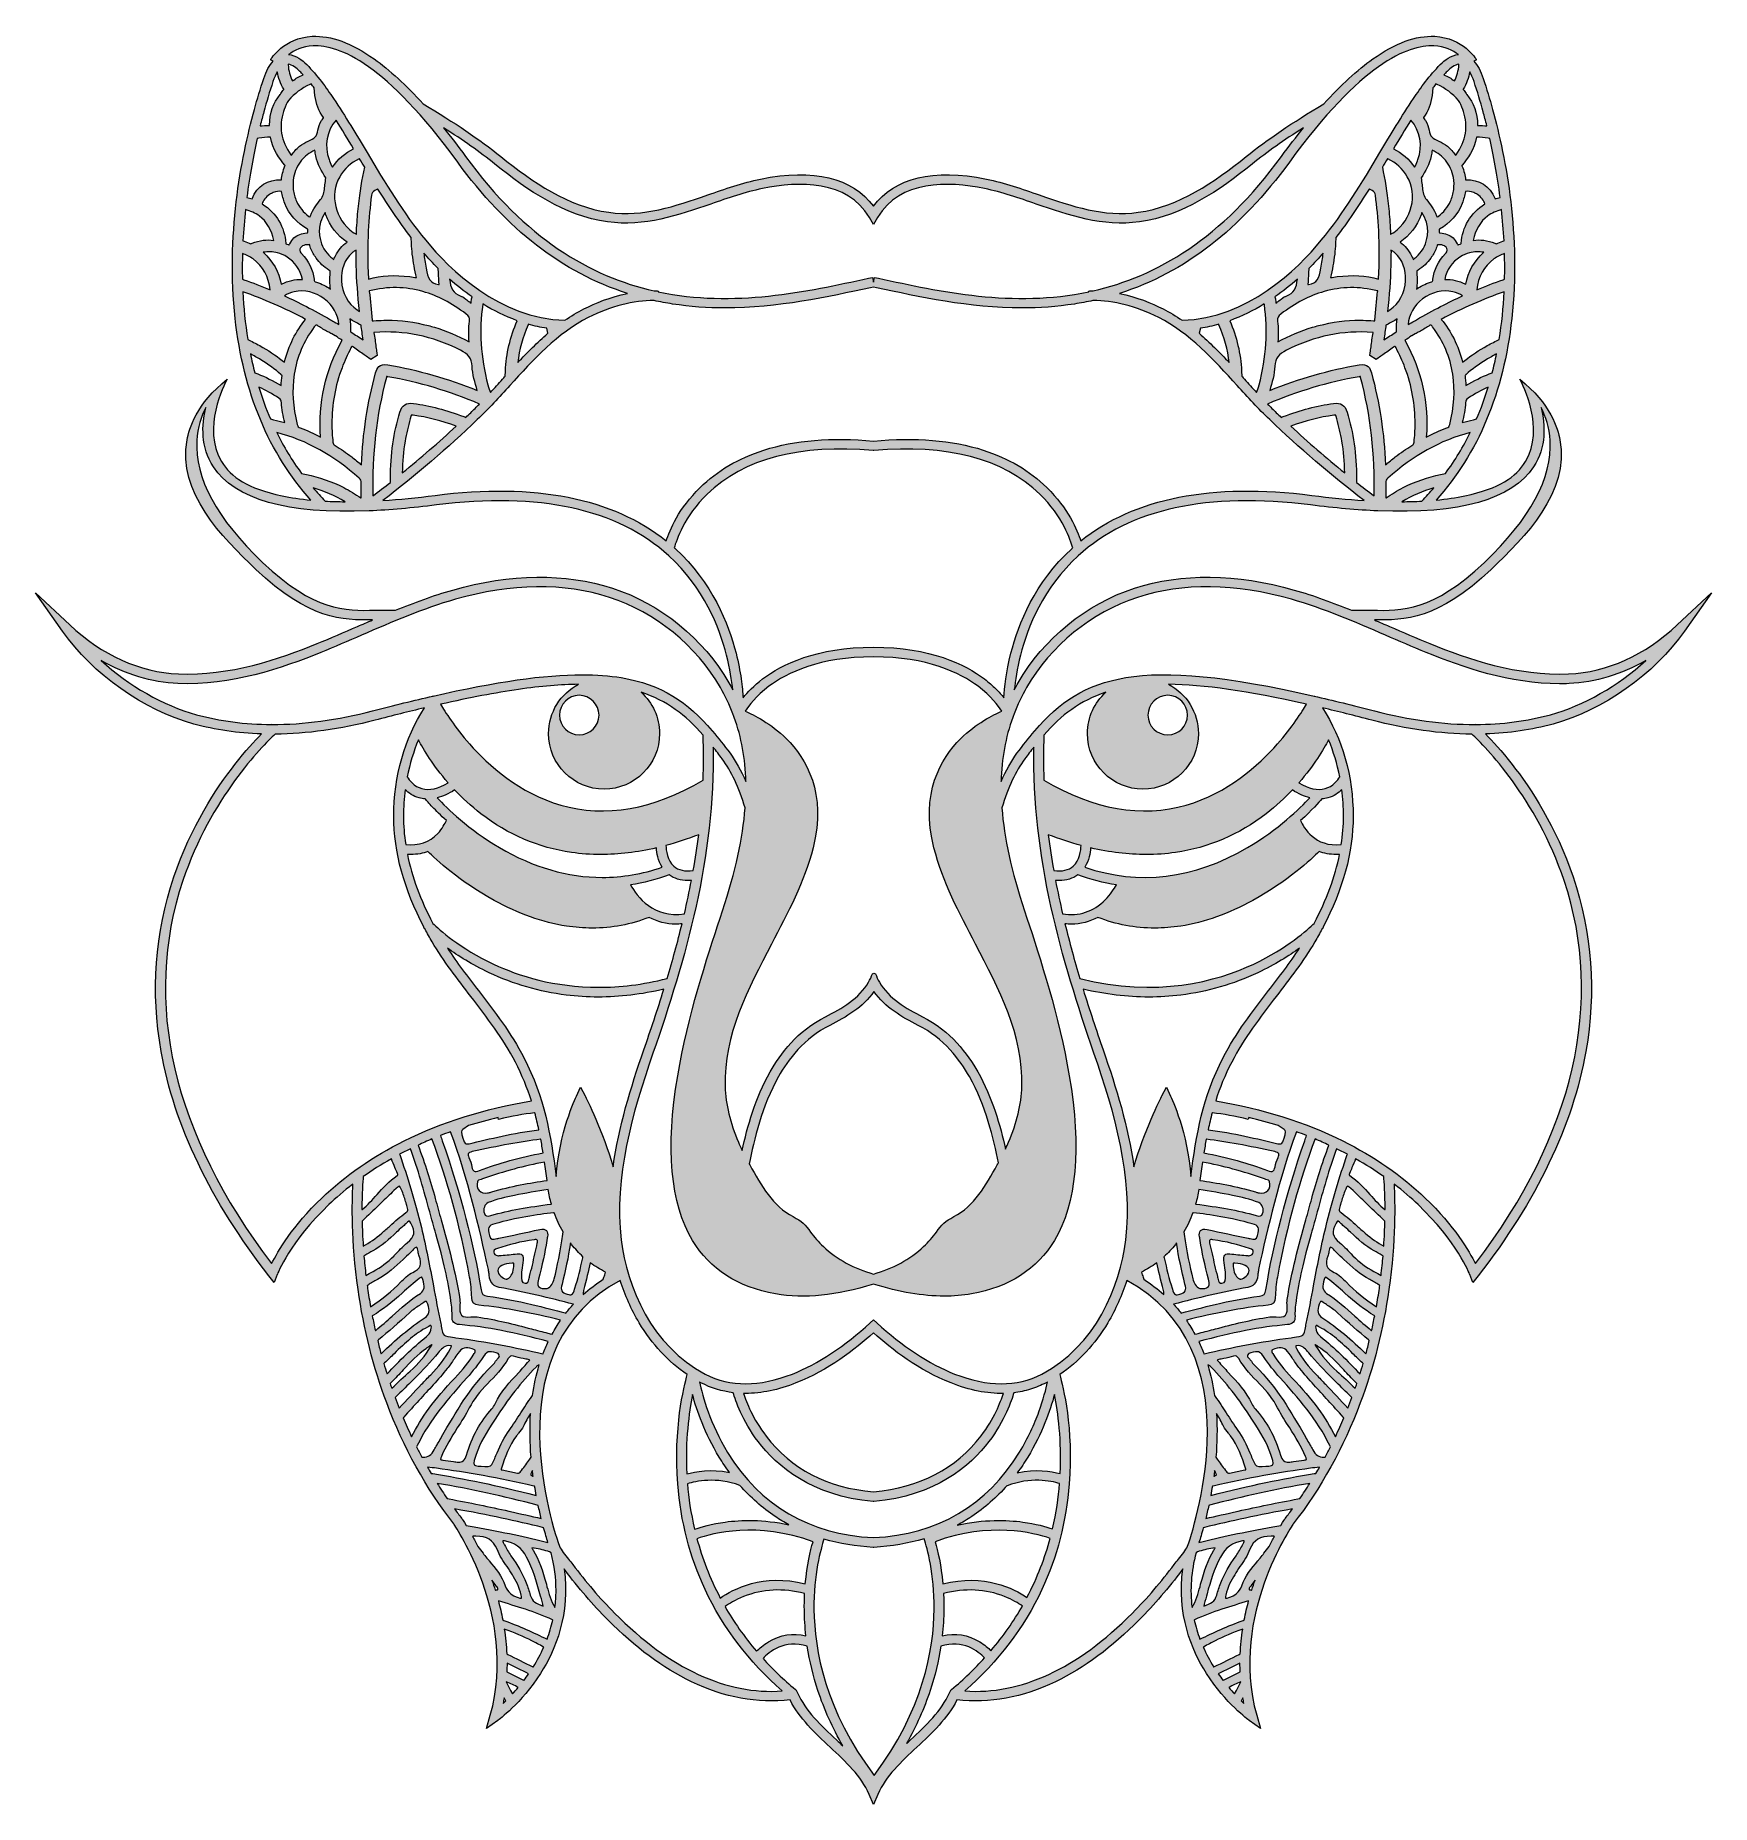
# Model space of a CAD drawing. Extents: x 126 to 2875, y -2951 to -49.
import ezdxf

# ---------------------------------------------------------------- set-up
doc = ezdxf.new("R2010")
doc.units = 0
doc.header["$MEASUREMENT"] = 0
doc.layers.add('Layer 1', color=7, linetype='Continuous')

msp = doc.modelspace()

# ---------------------------------------------------------------- hatches: boundary and pattern name
at = {"layer": 'Layer 1', "true_color": 0x24a2ff}
h = msp.add_hatch(color=140, dxfattribs=at)
h.dxf.hatch_style = 2
edge = h.paths.add_edge_path()
edge.add_spline(control_points=[(2818.5, -1015.7), (2765.3, -1065.5), (2703.6, -1093.3), (2640.2, -1096.1), (2556.7, -1099.9), (2474.7, -1071.5), (2412.6, -1046.3), (2390.5, -1037.3), (2368.1, -1027.6), (2346.5, -1018.2), (2338.3, -1014.7), (2330, -1011.1), (2321.7, -1007.5), (2370.5, -1008.4), (2426.3, -1007.2), (2513.1, -924.6), (2568.8, -871.7), (2642.2, -798.1), (2625.8, -711.9), (2622.5, -694.5), (2611.1, -653.1), (2560.1, -612.5), (2565.4, -622.4), (2601.9, -692.9), (2569.5, -747.7), (2554.2, -773.7), (2526.8, -791.7), (2470, -804), (2455.6, -807.1), (2439.9, -809.4), (2422.8, -811), (2491.9, -734.8), (2533.7, -634.6), (2547.1, -513), (2561.9, -378.4), (2538.1, -252.2), (2515.5, -170.1), (2510.8, -153.2), (2505.7, -136.2), (2500.2, -119.6), (2496.1, -107.3), (2491, -97.9), (2485, -91.3), (2485, -91.3), (2489.1, -88.9), (2489.1, -88.9), (2488.2, -87.4), (2467.5, -52.8), (2420.6, -50.3), (2390.2, -48.8), (2356.1, -61.3), (2319.2, -87.4), (2293.7, -105.5), (2266.8, -130.2), (2238.6, -161.3), (2186.9, -192), (2146.5, -219.4), (2111.3, -247.6), (2059, -289.5), (2001.4, -329.6), (1934.4, -339), (1877.5, -346.9), (1826.3, -329.2), (1772.1, -310.4), (1744.2, -300.7), (1715.2, -290.7), (1685.5, -284.5), (1598.6, -266.6), (1534.9, -282), (1500.3, -329.1), (1465.7, -282), (1402, -266.6), (1315.1, -284.5), (1285.4, -290.7), (1256.5, -300.7), (1228.5, -310.4), (1174.3, -329.2), (1123.2, -346.9), (1066.3, -339), (999.3, -329.6), (941.6, -289.5), (889.3, -247.6), (854.2, -219.4), (813.7, -192), (762, -161.3), (733.8, -130.2), (706.9, -105.5), (681.4, -87.4), (644.5, -61.3), (610.4, -48.8), (580, -50.3), (533.1, -52.8), (512.4, -87.4), (511.5, -88.9), (511.5, -88.9), (515.6, -91.3), (515.6, -91.3), (509.6, -97.9), (504.5, -107.3), (500.4, -119.6), (494.9, -136.3), (489.8, -153.2), (485.1, -170.1), (462.5, -252.2), (438.7, -378.4), (453.5, -513), (466.9, -634.6), (508.7, -734.8), (577.8, -811), (560.8, -809.4), (545, -807.1), (530.6, -804), (473.8, -791.7), (446.4, -773.7), (431.1, -747.7), (398.8, -692.9), (435.3, -622.4), (440.5, -612.5), (389.5, -653.1), (378.1, -694.5), (374.8, -711.9), (358.5, -798.1), (431.8, -871.7), (487.5, -924.6), (574.4, -1007.2), (630.1, -1008.4), (678.9, -1007.5), (670.6, -1011.1), (662.4, -1014.7), (654.1, -1018.2), (632.5, -1027.6), (610.2, -1037.3), (588, -1046.3), (525.9, -1071.5), (443.9, -1099.9), (360.4, -1096.1), (297, -1093.3), (235.3, -1065.5), (182.1, -1015.7), (182.1, -1015.7), (125.9, -963.1), (125.9, -963.1), (125.9, -963.1), (170.2, -1026.1), (170.2, -1026.1), (219.8, -1096.3), (304.4, -1156.1), (385.8, -1178.3), (421, -1187.8), (458, -1193.3), (496.5, -1194.6), (485.6, -1205.7), (470.3, -1222.4), (453.1, -1244.5), (422.7, -1283.4), (380.7, -1347), (353, -1429.1), (321.9, -1521.3), (314.8, -1617.6), (332.1, -1715.2), (353.5, -1836.8), (413, -1960.6), (508.8, -2083.3), (508.8, -2083.3), (517.4, -2094.3), (517.4, -2094.3), (517.4, -2094.3), (522.4, -2081.2), (522.4, -2081.2), (522.6, -2080.7), (544, -2026.6), (607.3, -1966.4), (618.6, -1955.7), (631.6, -1944.4), (646.7, -1932.9), (644.9, -1962.9), (643.6, -2025.8), (655, -2105.7), (664.2, -2170.7), (680, -2233.3), (702, -2291.7), (729.4, -2364.8), (766.4, -2431.7), (812.2, -2490.4), (814, -2493.2), (839.6, -2531.2), (859.5, -2587.3), (878.3, -2640.4), (895.7, -2721.1), (871.9, -2804.1), (871.9, -2804.1), (865.6, -2825.8), (865.6, -2825.8), (865.6, -2825.8), (884.1, -2812.7), (884.1, -2812.7), (885.6, -2811.6), (922.9, -2784.7), (954.2, -2735.7), (978.8, -2697.1), (1003.3, -2638), (992.9, -2564), (993.5, -2564.8), (994, -2565.5), (994.5, -2566.2), (1016.2, -2595.3), (1039.8, -2622.7), (1064.5, -2647.6), (1109.2, -2692.6), (1155.4, -2726.8), (1201.7, -2749.1), (1255.7, -2775.1), (1310.1, -2785.1), (1363.6, -2778.9), (1378.9, -2809.5), (1404.3, -2833.2), (1429, -2856.2), (1455.2, -2880.6), (1479.9, -2903.6), (1493, -2933.9), (1493, -2933.9), (1500.3, -2950.7), (1500.3, -2950.7), (1500.3, -2950.7), (1507.6, -2933.9), (1507.6, -2933.9), (1520.7, -2903.6), (1545.4, -2880.6), (1571.6, -2856.2), (1596.3, -2833.2), (1621.8, -2809.5), (1637, -2778.9), (1690.5, -2785.1), (1744.9, -2775.1), (1798.9, -2749.1), (1845.3, -2726.8), (1891.4, -2692.6), (1936.1, -2647.6), (1960.9, -2622.7), (1984.4, -2595.3), (2006.1, -2566.2), (2006.6, -2565.5), (2007.1, -2564.8), (2007.7, -2564), (1997.3, -2638), (2021.8, -2697.1), (2046.5, -2735.7), (2077.7, -2784.7), (2115, -2811.6), (2116.5, -2812.7), (2116.5, -2812.7), (2135, -2825.8), (2135, -2825.8), (2135, -2825.8), (2128.7, -2804.1), (2128.7, -2804.1), (2104.9, -2721.1), (2122.3, -2640.4), (2141.1, -2587.3), (2161, -2531.2), (2186.6, -2493.2), (2188.5, -2490.4), (2234.2, -2431.7), (2271.3, -2364.8), (2298.6, -2291.7), (2320.6, -2233.3), (2336.4, -2170.7), (2345.6, -2105.7), (2357, -2025.8), (2355.7, -1962.9), (2353.9, -1932.9), (2369, -1944.4), (2382.1, -1955.7), (2393.3, -1966.4), (2456.6, -2026.6), (2478, -2080.7), (2478.2, -2081.2), (2478.2, -2081.2), (2483.3, -2094.3), (2483.3, -2094.3), (2483.3, -2094.3), (2491.9, -2083.3), (2491.9, -2083.3), (2587.6, -1960.6), (2647.1, -1836.8), (2668.6, -1715.2), (2685.8, -1617.6), (2678.7, -1521.3), (2647.6, -1429.1), (2619.9, -1347), (2577.9, -1283.4), (2547.6, -1244.5), (2530.3, -1222.4), (2515, -1205.7), (2504.1, -1194.6), (2542.7, -1193.3), (2579.6, -1187.8), (2614.8, -1178.3), (2696.2, -1156.1), (2780.8, -1096.3), (2830.4, -1026.1), (2830.4, -1026.1), (2874.8, -963.1), (2874.8, -963.1), (2874.8, -963.1), (2818.5, -1015.7), (2818.5, -1015.7)], knot_values=[0, 0, 0, 0, 1, 1, 1, 2, 2, 2, 3, 3, 3, 4, 4, 4, 5, 5, 5, 6, 6, 6, 7, 7, 7, 8, 8, 8, 9, 9, 9, 10, 10, 10, 11, 11, 11, 12, 12, 12, 13, 13, 13, 14, 14, 14, 15, 15, 15, 16, 16, 16, 17, 17, 17, 18, 18, 18, 19, 19, 19, 20, 20, 20, 21, 21, 21, 22, 22, 22, 23, 23, 23, 24, 24, 24, 25, 25, 25, 26, 26, 26, 27, 27, 27, 28, 28, 28, 29, 29, 29, 30, 30, 30, 31, 31, 31, 32, 32, 32, 33, 33, 33, 34, 34, 34, 35, 35, 35, 36, 36, 36, 37, 37, 37, 38, 38, 38, 39, 39, 39, 40, 40, 40, 41, 41, 41, 42, 42, 42, 43, 43, 43, 44, 44, 44, 45, 45, 45, 46, 46, 46, 47, 47, 47, 48, 48, 48, 49, 49, 49, 50, 50, 50, 51, 51, 51, 52, 52, 52, 53, 53, 53, 54, 54, 54, 55, 55, 55, 56, 56, 56, 57, 57, 57, 58, 58, 58, 59, 59, 59, 60, 60, 60, 61, 61, 61, 62, 62, 62, 63, 63, 63, 64, 64, 64, 65, 65, 65, 66, 66, 66, 67, 67, 67, 68, 68, 68, 69, 69, 69, 70, 70, 70, 71, 71, 71, 72, 72, 72, 73, 73, 73, 74, 74, 74, 75, 75, 75, 76, 76, 76, 77, 77, 77, 78, 78, 78, 79, 79, 79, 80, 80, 80, 81, 81, 81, 82, 82, 82, 83, 83, 83, 84, 84, 84, 85, 85, 85, 86, 86, 86, 87, 87, 87, 88, 88, 88, 89, 89, 89, 90, 90, 90, 91, 91, 91, 92, 92, 92, 93, 93, 93, 94, 94, 94, 95, 95, 95, 96, 96, 96, 97, 97, 97, 98, 98, 98, 99, 99, 99, 100, 100, 100, 101, 101, 101, 102, 102, 102, 102], degree=3, periodic=1)
edge = h.paths.add_edge_path()
edge.add_spline(control_points=[(2582.8, -756.3), (2603.8, -724.1), (2602.2, -687.8), (2595.1, -659.2), (2602.6, -673.6), (2608.8, -691.7), (2610, -713.3), (2613.5, -774.6), (2577.2, -841.9), (2502.2, -913.2), (2417.6, -993.6), (2366.9, -992.6), (2317.8, -991.6), (2307, -991.4), (2295.8, -991.2), (2284.5, -991.8), (2284.4, -991.8), (2284.4, -991.8), (2284.4, -991.8), (2284.4, -991.8), (2284.4, -991.8), (2284.4, -991.8), (2253.7, -979.3), (2222.3, -967.6), (2190.4, -958.5), (2095.7, -931.4), (2005.1, -930.4), (1928.3, -955.5), (1848.8, -981.5), (1779.3, -1038.1), (1737.6, -1110.6), (1735.4, -1114.5), (1733.2, -1118.5), (1731.2, -1122.4), (1732.7, -1107.2), (1735.6, -1087.6), (1741.2, -1065.6), (1752.8, -1019.9), (1778.7, -954.4), (1836.1, -902.3), (1920.6, -825.4), (2048.9, -797.4), (2217.2, -819), (2257, -824.1), (2293.7, -827.3), (2327.3, -828.7), (2327.4, -828.7), (2327.4, -828.8), (2327.4, -828.8), (2327.4, -828.8), (2327.5, -828.7), (2327.5, -828.7), (2462.2, -834.2), (2547.9, -810), (2582.8, -756.3)], knot_values=[0, 0, 0, 0, 1, 1, 1, 2, 2, 2, 3, 3, 3, 4, 4, 4, 5, 5, 5, 6, 6, 6, 7, 7, 7, 8, 8, 8, 9, 9, 9, 10, 10, 10, 11, 11, 11, 12, 12, 12, 13, 13, 13, 14, 14, 14, 15, 15, 15, 16, 16, 16, 17, 17, 17, 18, 18, 18, 18], degree=3, periodic=1)
edge = h.paths.add_edge_path()
edge.add_spline(control_points=[(1861.9, -1717.9), (1896.1, -1816.3), (1926.1, -1921.6), (1914, -2024.4), (1904.9, -2101), (1864, -2199), (1776.1, -2244.6), (1735.3, -2265.8), (1687.2, -2265.7), (1633.3, -2244.4), (1591.8, -2228), (1546.5, -2198.2), (1505.7, -2160.6), (1505.7, -2160.6), (1500.3, -2155.6), (1500.3, -2155.6), (1500.3, -2155.6), (1494.9, -2160.6), (1494.9, -2160.6), (1454.2, -2198.2), (1408.8, -2228), (1367.3, -2244.4), (1313.4, -2265.7), (1265.3, -2265.8), (1224.5, -2244.6), (1136.6, -2199), (1095.7, -2101), (1086.7, -2024.4), (1074.5, -1921.6), (1104.5, -1816.3), (1138.7, -1717.9), (1192.1, -1564.1), (1240.6, -1397.2), (1237.3, -1216), (1242.3, -1222.3), (1247.3, -1228.8), (1252.3, -1235.6), (1266.9, -1255.5), (1279.5, -1282.4), (1289.8, -1315.7), (1286.1, -1365.7), (1274.2, -1419.5), (1252.7, -1484.9), (1252.7, -1484.9), (1248.8, -1496.7), (1248.8, -1496.7), (1227.6, -1560.6), (1195.7, -1657.2), (1179.2, -1755.3), (1159.2, -1874), (1167.4, -1964.7), (1203.6, -2025.2), (1232, -2072.6), (1277.8, -2102.1), (1339.8, -2112.9), (1386.9, -2121.1), (1439.4, -2115.9), (1500.3, -2096.9), (1542.7, -2110.1), (1581.1, -2116.7), (1616.4, -2116.7), (1631.7, -2116.7), (1646.5, -2115.4), (1660.8, -2112.9), (1722.8, -2102.1), (1768.6, -2072.6), (1797, -2025.2), (1833.2, -1964.7), (1841.4, -1874), (1821.4, -1755.4), (1804.9, -1657.2), (1773, -1560.6), (1751.9, -1496.7), (1751.9, -1496.7), (1747.9, -1484.9), (1747.9, -1484.9), (1726.4, -1419.5), (1714.6, -1365.7), (1710.8, -1315.7), (1721.1, -1282.4), (1733.7, -1255.5), (1748.3, -1235.6), (1753.4, -1228.8), (1758.3, -1222.3), (1763.3, -1216), (1760, -1397.2), (1808.5, -1564.1), (1861.9, -1717.9)], knot_values=[0, 0, 0, 0, 1, 1, 1, 2, 2, 2, 3, 3, 3, 4, 4, 4, 5, 5, 5, 6, 6, 6, 7, 7, 7, 8, 8, 8, 9, 9, 9, 10, 10, 10, 11, 11, 11, 12, 12, 12, 13, 13, 13, 14, 14, 14, 15, 15, 15, 16, 16, 16, 17, 17, 17, 18, 18, 18, 19, 19, 19, 20, 20, 20, 21, 21, 21, 22, 22, 22, 23, 23, 23, 24, 24, 24, 25, 25, 25, 26, 26, 26, 27, 27, 27, 28, 28, 28, 29, 29, 29, 29], degree=3, periodic=1)
edge = h.paths.add_edge_path()
edge.add_spline(control_points=[(1942.2, -1285.1), (1992.5, -1285.1), (2033.2, -1244.3), (2033.2, -1194), (2033.2, -1158.8), (2013.2, -1128.3), (1984, -1113.1), (2041.5, -1113.8), (2114.4, -1124.2), (2210.3, -1145.8), (2206.7, -1151.9), (2200.9, -1161.3), (2193, -1172.6), (2185, -1184), (2175, -1197.2), (2162.8, -1211), (2131.9, -1246.1), (2080.9, -1291.9), (2013.3, -1311.3), (1940, -1332.3), (1861.4, -1318.6), (1779.7, -1270.5), (1778.8, -1246), (1778.7, -1221.3), (1779.7, -1196.3), (1808.3, -1163.8), (1839, -1139.9), (1881.3, -1126.3), (1862.8, -1143), (1851.1, -1167.1), (1851.1, -1194), (1851.1, -1244.3), (1891.9, -1285.1), (1942.2, -1285.1)], knot_values=[0, 0, 0, 0, 1, 1, 1, 2, 2, 2, 3, 3, 3, 4, 4, 4, 5, 5, 5, 6, 6, 6, 7, 7, 7, 8, 8, 8, 9, 9, 9, 10, 10, 10, 11, 11, 11, 11], degree=3, periodic=1)
edge = h.paths.add_edge_path()
edge.add_spline(control_points=[(1950.4, -1163.6), (1950.4, -1145.7), (1964.9, -1131.2), (1982.8, -1131.2), (2000.7, -1131.2), (2015.2, -1145.7), (2015.2, -1163.6), (2015.2, -1181.5), (2000.7, -1196), (1982.8, -1196), (1964.9, -1196), (1950.4, -1181.5), (1950.4, -1163.6)], knot_values=[0, 0, 0, 0, 1, 1, 1, 2, 2, 2, 3, 3, 3, 4, 4, 4, 4], degree=3, periodic=1)
edge = h.paths.add_edge_path()
edge.add_spline(control_points=[(2061.9, -2380.6), (2063.8, -2357.6), (2064.3, -2333.4), (2062.6, -2309), (2067.2, -2316.2), (2071.1, -2323.2), (2074.4, -2330.2), (2076.4, -2334.4), (2079.4, -2338.1), (2082.3, -2341.6), (2083.4, -2342.9), (2084.5, -2344.2), (2085.5, -2345.6), (2097.8, -2361.7), (2104.9, -2380.8), (2110.6, -2398.9), (2111.2, -2400.7), (2111, -2401.2), (2111, -2401.2), (2111, -2401.2), (2110.7, -2401.5), (2109.3, -2401.8), (2109.3, -2401.8), (2084, -2407.1), (2084, -2407.1), (2081.7, -2407.6), (2080.7, -2406.5), (2078.5, -2403.6), (2078.2, -2403.2), (2077.9, -2402.8), (2077.6, -2402.5), (2072.6, -2396), (2068.1, -2390.2), (2064.1, -2384.1), (2064.1, -2384.1), (2061.9, -2380.6), (2061.9, -2380.6)], knot_values=[0, 0, 0, 0, 1, 1, 1, 2, 2, 2, 3, 3, 3, 4, 4, 4, 5, 5, 5, 6, 6, 6, 7, 7, 7, 8, 8, 8, 9, 9, 9, 10, 10, 10, 11, 11, 11, 12, 12, 12, 12], degree=3, periodic=1)
edge = h.paths.add_edge_path()
edge.add_spline(control_points=[(2062.6, -2409.8), (2062.5, -2410), (2062.1, -2410.6), (2060.1, -2411.5), (2059.6, -2411.8), (2059, -2412), (2058.5, -2412.2), (2058.9, -2409.1), (2059.3, -2405.9), (2059.7, -2402.7), (2060.2, -2403.7), (2060.7, -2404.7), (2061.2, -2405.7), (2062.3, -2407.8), (2062.8, -2409.2), (2062.6, -2409.8)], knot_values=[0, 0, 0, 0, 1, 1, 1, 2, 2, 2, 3, 3, 3, 4, 4, 4, 5, 5, 5, 5], degree=3, periodic=1)
edge = h.paths.add_edge_path()
edge.add_spline(control_points=[(2100.4, -2340.7), (2093.7, -2331.2), (2087.3, -2321.3), (2081, -2311.7), (2075.2, -2302.7), (2069.2, -2293.4), (2063, -2284.5), (2063, -2284.5), (2059.5, -2279.4), (2059.5, -2279.4), (2057.1, -2262.6), (2053.5, -2245.9), (2048.4, -2229.5), (2050.7, -2230.4), (2052.5, -2231.6), (2053.8, -2232.9), (2077.9, -2257.6), (2099.9, -2285.6), (2120.9, -2318.5), (2120.9, -2318.5), (2123.1, -2321.9), (2123.1, -2321.9), (2134.6, -2339.7), (2145.4, -2356.6), (2151.9, -2376.3), (2154.1, -2383.2), (2156.7, -2391), (2155.2, -2393.1), (2153.7, -2395.3), (2145.3, -2395.7), (2137.8, -2396.1), (2128.8, -2396.6), (2127.2, -2396.2), (2123.4, -2387.5), (2122.1, -2384.5), (2120.8, -2381.4), (2119.5, -2378.3), (2114.2, -2365.6), (2108.6, -2352.4), (2100.4, -2340.7)], knot_values=[0, 0, 0, 0, 1, 1, 1, 2, 2, 2, 3, 3, 3, 4, 4, 4, 5, 5, 5, 6, 6, 6, 7, 7, 7, 8, 8, 8, 9, 9, 9, 10, 10, 10, 11, 11, 11, 12, 12, 12, 13, 13, 13, 13], degree=3, periodic=1)
edge = h.paths.add_edge_path()
edge.add_spline(control_points=[(2126.1, -2301.5), (2124.1, -2299.3), (2122.3, -2296.6), (2120.8, -2293.2), (2111.4, -2273.1), (2096.5, -2257.3), (2082.1, -2241.9), (2079.3, -2238.8), (2076.4, -2235.6), (2073.6, -2232.5), (2071, -2229.5), (2068.3, -2226.5), (2065.5, -2223.5), (2064.6, -2222.5), (2064.2, -2221.9), (2064.1, -2221.6), (2064.4, -2221.4), (2065.1, -2221.1), (2066.4, -2220.8), (2069.2, -2220.1), (2072.1, -2219.5), (2074.9, -2219), (2080.2, -2217.9), (2085.5, -2216.9), (2090.8, -2215.3), (2094.9, -2214.1), (2096.8, -2214.9), (2099.3, -2219.2), (2108.6, -2234.9), (2121.1, -2248.3), (2133.4, -2260.4), (2145.8, -2272.7), (2155.8, -2286), (2163.1, -2299.9), (2169, -2311.3), (2176, -2322.3), (2182.8, -2332.9), (2192.3, -2347.8), (2202.1, -2363.2), (2209, -2379.9), (2209.6, -2381.3), (2210, -2382.3), (2210.1, -2383), (2210.4, -2384.2), (2210.2, -2384.6), (2210.2, -2384.6), (2210.2, -2384.6), (2210, -2384.8), (2209.2, -2385.1), (2208.6, -2385.3), (2207.9, -2385.5), (2206.8, -2385.6), (2200.9, -2386.7), (2194.9, -2387.4), (2189, -2388.1), (2186.5, -2388.4), (2184, -2388.7), (2181.4, -2389), (2174.4, -2389.3), (2170.3, -2385.9), (2167.8, -2377.5), (2158.6, -2346.9), (2145, -2322.1), (2126.1, -2301.5)], knot_values=[0, 0, 0, 0, 1, 1, 1, 2, 2, 2, 3, 3, 3, 4, 4, 4, 5, 5, 5, 6, 6, 6, 7, 7, 7, 8, 8, 8, 9, 9, 9, 10, 10, 10, 11, 11, 11, 12, 12, 12, 13, 13, 13, 14, 14, 14, 15, 15, 15, 16, 16, 16, 17, 17, 17, 18, 18, 18, 19, 19, 19, 20, 20, 20, 21, 21, 21, 21], degree=3, periodic=1)
edge = h.paths.add_edge_path()
edge.add_spline(control_points=[(2042.6, -2211.3), (2042.6, -2211.3), (2042.2, -2211.4), (2042.2, -2211.4), (2039.6, -2204.6), (2036.8, -2197.9), (2033.7, -2191.3), (2088.4, -2176.2), (2134.6, -2167.3), (2179.1, -2163.4), (2188.1, -2162.6), (2191.9, -2158.5), (2191.6, -2149.6), (2191.3, -2142.4), (2191.8, -2134.4), (2193.3, -2124.4), (2197.9, -2092), (2205.5, -2058.1), (2218, -2014.4), (2221.5, -2002.4), (2224.8, -1990.1), (2228.1, -1978.2), (2237.5, -1944), (2247.3, -1908.7), (2259.6, -1874.9), (2265.7, -1877.9), (2271.6, -1880.9), (2277.4, -1884), (2277.4, -1884), (2277.3, -1884.4), (2277.3, -1884.4), (2264.7, -1920.1), (2253.1, -1959.3), (2241.9, -2004.1), (2233.9, -2035.8), (2227.9, -2068.4), (2222, -2099.9), (2218.3, -2120.2), (2214.4, -2141.2), (2210, -2161.7), (2209.7, -2163.3), (2209.4, -2164.7), (2209.1, -2166.1), (2207.4, -2174.4), (2206.6, -2178.6), (2204.3, -2180.5), (2202, -2182.5), (2196.9, -2183.2), (2187.6, -2184.5), (2187.6, -2184.5), (2185, -2184.8), (2185, -2184.8), (2135.5, -2191.7), (2087.6, -2200.6), (2042.6, -2211.3)], knot_values=[0, 0, 0, 0, 1, 1, 1, 2, 2, 2, 3, 3, 3, 4, 4, 4, 5, 5, 5, 6, 6, 6, 7, 7, 7, 8, 8, 8, 9, 9, 9, 10, 10, 10, 11, 11, 11, 12, 12, 12, 13, 13, 13, 14, 14, 14, 15, 15, 15, 16, 16, 16, 17, 17, 17, 18, 18, 18, 18], degree=3, periodic=1)
edge = h.paths.add_edge_path()
edge.add_spline(control_points=[(2247.1, -1869.2), (2235.8, -1899.7), (2226.6, -1928.2), (2219, -1956.3), (2215.9, -1968), (2212.6, -1979.9), (2209.4, -1991.3), (2197.7, -2033.7), (2185.5, -2077.6), (2178.8, -2122.1), (2178.2, -2125.7), (2178.4, -2129.3), (2178.6, -2132.9), (2178.9, -2138.8), (2179.1, -2144.3), (2176.1, -2147.7), (2172.7, -2151.5), (2167.1, -2151.2), (2160.7, -2150.8), (2157.2, -2150.6), (2153.6, -2150.3), (2150.1, -2150.8), (2119.9, -2155.1), (2090, -2162.9), (2061.1, -2170.4), (2052.3, -2172.7), (2043.2, -2175.1), (2034.3, -2177.3), (2033.1, -2177.6), (2031.9, -2177.9), (2030.7, -2178.3), (2030.7, -2178.3), (2027.4, -2179.1), (2027.4, -2179.1), (2023.2, -2171.3), (2018.5, -2163.7), (2013.4, -2156.2), (2058.9, -2144.4), (2104.1, -2136), (2147.6, -2131.4), (2155.4, -2130.6), (2158.8, -2127.1), (2159.2, -2119.2), (2159.2, -2119.2), (2159.2, -2118.9), (2159.2, -2118.9), (2159.9, -2107.7), (2160.5, -2096.2), (2162.6, -2085.3), (2179, -1999.2), (2199.2, -1925.2), (2224.5, -1858.9), (2232.3, -1862.2), (2239.9, -1865.5), (2247.2, -1869), (2247.2, -1869), (2247.1, -1869.2), (2247.1, -1869.2)], knot_values=[0, 0, 0, 0, 1, 1, 1, 2, 2, 2, 3, 3, 3, 4, 4, 4, 5, 5, 5, 6, 6, 6, 7, 7, 7, 8, 8, 8, 9, 9, 9, 10, 10, 10, 11, 11, 11, 12, 12, 12, 13, 13, 13, 14, 14, 14, 15, 15, 15, 16, 16, 16, 17, 17, 17, 18, 18, 18, 19, 19, 19, 19], degree=3, periodic=1)
edge = h.paths.add_edge_path()
edge.add_spline(control_points=[(2210.6, -1853.4), (2209.5, -1856.2), (2208.5, -1859.1), (2207.5, -1862), (2176.7, -1950.8), (2155.9, -2030.7), (2143.8, -2106.3), (2142.7, -2113.6), (2140.4, -2115.8), (2133.2, -2116.8), (2108.8, -2120), (2084.5, -2124.6), (2060.8, -2130.3), (2040.3, -2135.2), (2022.4, -2139.7), (2006, -2144.1), (2006, -2144.1), (2004.7, -2144.4), (2004.7, -2144.4), (2000.8, -2139.5), (1996.7, -2134.6), (1992.3, -2129.9), (2031.5, -2119.5), (2072.5, -2110.2), (2114.4, -2102.3), (2122.8, -2100.7), (2128.2, -2095.4), (2129.8, -2087), (2130.2, -2084.7), (2130.5, -2082.5), (2130.8, -2080.3), (2131, -2077.8), (2131.3, -2075.5), (2131.8, -2073.2), (2146.9, -2004.1), (2165.3, -1923.9), (2194, -1847.1), (2194, -1847.1), (2194, -1847.1), (2194, -1847.1), (2199.6, -1849.1), (2205.2, -1851.2), (2210.6, -1853.3), (2210.6, -1853.3), (2210.6, -1853.4), (2210.6, -1853.4)], knot_values=[0, 0, 0, 0, 1, 1, 1, 2, 2, 2, 3, 3, 3, 4, 4, 4, 5, 5, 5, 6, 6, 6, 7, 7, 7, 8, 8, 8, 9, 9, 9, 10, 10, 10, 11, 11, 11, 12, 12, 12, 13, 13, 13, 14, 14, 14, 15, 15, 15, 15], degree=3, periodic=1)
edge = h.paths.add_edge_path()
edge.add_spline(control_points=[(1964.7, -2061.9), (1967.8, -2075.1), (1971.2, -2089.3), (1975.8, -2107.6), (1976.4, -2110.3), (1976.6, -2112.4), (1976.3, -2114.1), (1966.4, -2105.2), (1955.5, -2096.9), (1943.5, -2089.1), (1943.5, -2089.1), (1942.4, -2085.6), (1942.4, -2085.6), (1941.5, -2082.9), (1940.7, -2080.2), (1939.9, -2077.5), (1939.9, -2077.5), (1939.8, -2077.1), (1939.8, -2077.1), (1948.5, -2072.9), (1956.8, -2067.8), (1964.7, -2061.9)], knot_values=[0, 0, 0, 0, 1, 1, 1, 2, 2, 2, 3, 3, 3, 4, 4, 4, 5, 5, 5, 6, 6, 6, 7, 7, 7, 7], degree=3, periodic=1)
edge = h.paths.add_edge_path()
edge.add_spline(control_points=[(1995.5, -2031.9), (1996.1, -2031.1), (1996.6, -2030.3), (1997.2, -2029.5), (2001, -2053.7), (2005.6, -2075.8), (2011.1, -2096.8), (2014, -2107.8), (2012, -2110.1), (2002.5, -2113.5), (1999.3, -2114.7), (1996.8, -2114.9), (1995.3, -2114.1), (1992.9, -2112.9), (1991.7, -2109.1), (1990.5, -2105), (1990.5, -2105), (1990.1, -2103.8), (1990.1, -2103.8), (1985.1, -2088.1), (1980.9, -2071.8), (1977.1, -2053.8), (1977.1, -2053.8), (1976.7, -2052), (1976.7, -2052), (1983.4, -2045.9), (1989.7, -2039.2), (1995.5, -2031.9)], knot_values=[0, 0, 0, 0, 1, 1, 1, 2, 2, 2, 3, 3, 3, 4, 4, 4, 5, 5, 5, 6, 6, 6, 7, 7, 7, 8, 8, 8, 9, 9, 9, 9], degree=3, periodic=1)
edge = h.paths.add_edge_path()
edge.add_spline(control_points=[(2141.3, -1924.4), (2142.1, -1924.7), (2143, -1925), (2143.8, -1925.2), (2147.4, -1926.2), (2149, -1926.9), (2149.7, -1929.1), (2151.3, -1934.4), (2150.3, -1939.8), (2146.9, -1943.5), (2143.6, -1947.1), (2138.7, -1948.5), (2133.5, -1947.4), (2132.8, -1947.3), (2132.1, -1947.1), (2131.4, -1947), (2129.6, -1946.6), (2128, -1946.3), (2126.5, -1945.8), (2095.3, -1936.3), (2063.1, -1930.9), (2035.7, -1926.8), (2035.7, -1926.8), (2035.7, -1926.8), (2035.7, -1926.8), (2037, -1916.7), (2038.4, -1906.7), (2039.8, -1896.9), (2072.8, -1902.8), (2106, -1911.8), (2141.3, -1924.4)], knot_values=[0, 0, 0, 0, 1, 1, 1, 2, 2, 2, 3, 3, 3, 4, 4, 4, 5, 5, 5, 6, 6, 6, 7, 7, 7, 8, 8, 8, 9, 9, 9, 10, 10, 10, 10], degree=3, periodic=1)
edge = h.paths.add_edge_path()
edge.add_spline(control_points=[(2042.1, -1881.8), (2043.3, -1874.2), (2044.6, -1866.6), (2046, -1859.2), (2046, -1859.2), (2046.2, -1859.2), (2046.2, -1859.2), (2079.3, -1863.5), (2114.9, -1870), (2158.4, -1879.7), (2162, -1880.5), (2164.1, -1881.6), (2164.8, -1882.9), (2165.4, -1884.2), (2165.1, -1886.4), (2163.7, -1889.5), (2161.4, -1894.5), (2159.7, -1899.6), (2158.8, -1904.5), (2158.1, -1908.4), (2156.9, -1910.9), (2155.4, -1911.7), (2153.6, -1912.7), (2150.7, -1912.3), (2146.3, -1910.6), (2114.5, -1898.4), (2080.5, -1889), (2042.2, -1881.8), (2042.2, -1881.8), (2042.1, -1881.8), (2042.1, -1881.8)], knot_values=[0, 0, 0, 0, 1, 1, 1, 2, 2, 2, 3, 3, 3, 4, 4, 4, 5, 5, 5, 6, 6, 6, 7, 7, 7, 8, 8, 8, 9, 9, 9, 10, 10, 10, 10], degree=3, periodic=1)
edge = h.paths.add_edge_path()
edge.add_spline(control_points=[(2089.1, -1951.5), (2103.2, -1954.4), (2118.2, -1957.7), (2132.1, -1963.3), (2138.1, -1965.7), (2141, -1974.1), (2138.4, -1981.3), (2136.9, -1985.5), (2134.4, -1986.2), (2128, -1984.4), (2097.2, -1975.5), (2066, -1970.5), (2028.6, -1965.7), (2030.8, -1957.8), (2032.5, -1949.7), (2033.7, -1941.5), (2052.4, -1944.5), (2071.1, -1947.8), (2089.1, -1951.5)], knot_values=[0, 0, 0, 0, 1, 1, 1, 2, 2, 2, 3, 3, 3, 4, 4, 4, 5, 5, 5, 6, 6, 6, 6], degree=3, periodic=1)
edge = h.paths.add_edge_path()
edge.add_spline(control_points=[(2121.4, -1998), (2132, -2001), (2133.4, -2004.1), (2130, -2017.3), (2128, -2024.9), (2124.9, -2024.1), (2118.2, -2022.4), (2117.1, -2022.1), (2116, -2021.8), (2114.9, -2021.6), (2093.3, -2017.1), (2070.2, -2012.2), (2047.4, -2007.3), (2042.4, -2006.3), (2038.9, -2006.8), (2036.7, -2009.1), (2034.5, -2011.2), (2034, -2014.6), (2035.1, -2019.4), (2035.3, -2020.6), (2035.5, -2021.9), (2035.7, -2023.2), (2035.8, -2024), (2035.9, -2024.8), (2036, -2025.6), (2039.1, -2044.8), (2043.6, -2065.6), (2049.8, -2089.1), (2051.8, -2096.8), (2052.1, -2100.4), (2046.4, -2102.9), (2038.7, -2106.2), (2031.8, -2104.2), (2027.9, -2097.5), (2026.1, -2094.5), (2024.8, -2091.4), (2024.1, -2088.5), (2018.7, -2067.5), (2014.2, -2044.2), (2010, -2015.1), (2010, -2015.1), (2009.5, -2011.3), (2009.5, -2011.3), (2015.2, -2001.3), (2020.1, -1990.8), (2024.1, -1979.9), (2024.1, -1979.9), (2024.8, -1979.9), (2024.8, -1979.9), (2051.6, -1983.1), (2086.8, -1988), (2121.4, -1998)], knot_values=[0, 0, 0, 0, 1, 1, 1, 2, 2, 2, 3, 3, 3, 4, 4, 4, 5, 5, 5, 6, 6, 6, 7, 7, 7, 8, 8, 8, 9, 9, 9, 10, 10, 10, 11, 11, 11, 12, 12, 12, 13, 13, 13, 14, 14, 14, 15, 15, 15, 16, 16, 16, 17, 17, 17, 17], degree=3, periodic=1)
edge = h.paths.add_edge_path()
edge.add_spline(control_points=[(2116.1, -2050.3), (2115.5, -2050.3), (2115, -2050.3), (2114.4, -2050.2), (2114.4, -2050.2), (2111.1, -2049.9), (2111.1, -2049.9), (2102.4, -2049.1), (2093.4, -2048.3), (2084.6, -2047.3), (2082.1, -2047), (2078.6, -2046.8), (2076.4, -2049.2), (2074.2, -2051.5), (2074.5, -2055), (2074.9, -2057.5), (2075.8, -2063.2), (2076.5, -2069), (2077.1, -2074.1), (2077.3, -2076), (2077.5, -2077.7), (2077.7, -2079.3), (2077.7, -2079.3), (2077.7, -2079.8), (2077.7, -2079.8), (2078.1, -2090.6), (2077.7, -2094.5), (2071.8, -2095.3), (2067.6, -2095.9), (2066.4, -2093.9), (2064.9, -2087), (2064.7, -2086.1), (2064.5, -2085.2), (2064.3, -2084.4), (2061.1, -2072.2), (2058.3, -2059.6), (2055.6, -2047.4), (2054.3, -2041.6), (2053, -2035.8), (2051.6, -2030), (2051, -2027.4), (2051, -2025.4), (2051.7, -2024.7), (2052.3, -2024), (2054.3, -2023.8), (2056.9, -2024.2), (2078.8, -2027.3), (2098.4, -2032), (2116.9, -2038.4), (2122.5, -2040.4), (2123.3, -2041.8), (2122.8, -2044.6), (2122.3, -2047.2), (2121.1, -2050.2), (2116.1, -2050.3)], knot_values=[0, 0, 0, 0, 1, 1, 1, 2, 2, 2, 3, 3, 3, 4, 4, 4, 5, 5, 5, 6, 6, 6, 7, 7, 7, 8, 8, 8, 9, 9, 9, 10, 10, 10, 11, 11, 11, 12, 12, 12, 13, 13, 13, 14, 14, 14, 15, 15, 15, 16, 16, 16, 17, 17, 17, 18, 18, 18, 18], degree=3, periodic=1)
edge = h.paths.add_edge_path()
edge.add_spline(control_points=[(2116.4, -2074.8), (2116.5, -2080.1), (2108.2, -2088.6), (2102.8, -2088.7), (2102.3, -2088.7), (2101.9, -2088.7), (2101.4, -2088.6), (2101.4, -2088.5), (2101.3, -2088.5), (2101.3, -2088.5), (2100.8, -2088.4), (2100.4, -2088.3), (2100, -2088.1), (2100, -2088.1), (2099.9, -2088), (2099.9, -2088), (2099.4, -2087.8), (2099, -2087.6), (2098.6, -2087.3), (2098.6, -2087.3), (2098.5, -2087.3), (2098.5, -2087.3), (2098.1, -2086.9), (2097.6, -2086.6), (2097.2, -2086.1), (2092.9, -2081.9), (2090.1, -2073.6), (2090.1, -2064.9), (2090.1, -2063), (2090.4, -2062.5), (2090.5, -2062.5), (2090.5, -2062.5), (2090.7, -2062.4), (2091, -2062.4), (2091.4, -2062.4), (2091.8, -2062.4), (2092.5, -2062.6), (2092.5, -2062.6), (2093.1, -2062.6), (2093.1, -2062.6), (2106, -2062.7), (2116.3, -2068.1), (2116.4, -2074.8)], knot_values=[0, 0, 0, 0, 1, 1, 1, 2, 2, 2, 3, 3, 3, 4, 4, 4, 5, 5, 5, 6, 6, 6, 7, 7, 7, 8, 8, 8, 9, 9, 9, 10, 10, 10, 11, 11, 11, 12, 12, 12, 13, 13, 13, 14, 14, 14, 14], degree=3, periodic=1)
edge = h.paths.add_edge_path()
edge.add_spline(control_points=[(2173.2, -1859.1), (2173.2, -1859.1), (2172.7, -1860.3), (2172.7, -1860.3), (2170.9, -1865.6), (2169.9, -1867.5), (2165.6, -1867.1), (2165.6, -1867.1), (2165.3, -1867), (2165, -1867), (2164.4, -1866.9), (2163.8, -1866.9), (2163.3, -1866.8), (2130, -1858.5), (2090.4, -1849.2), (2049.1, -1843.8), (2051.1, -1834.5), (2053.3, -1825.2), (2055.7, -1816), (2055.7, -1816), (2056.2, -1816.1), (2056.2, -1816.1), (2074.1, -1818), (2092.8, -1821.4), (2115, -1826.7), (2115, -1826.7), (2115.7, -1823.6), (2115.7, -1823.6), (2132.6, -1827.7), (2148.8, -1832.2), (2164.2, -1837), (2164.2, -1837), (2173.9, -1843.3), (2173.9, -1843.3), (2176.7, -1845.2), (2177.4, -1847.1), (2173.2, -1859.1)], knot_values=[0, 0, 0, 0, 1, 1, 1, 2, 2, 2, 3, 3, 3, 4, 4, 4, 5, 5, 5, 6, 6, 6, 7, 7, 7, 8, 8, 8, 9, 9, 9, 10, 10, 10, 11, 11, 11, 12, 12, 12, 12], degree=3, periodic=1)
edge = h.paths.add_edge_path()
edge.add_spline(control_points=[(2020.5, -1920.4), (2016.1, -1849.9), (1989.1, -1791.7), (1987.5, -1788.4), (1987.5, -1788.4), (1980.6, -1773.7), (1980.6, -1773.7), (1980.6, -1773.7), (1973.3, -1788.2), (1973.3, -1788.2), (1971.7, -1791.4), (1943.5, -1847.9), (1927.3, -1904.5), (1918.2, -1839.2), (1898.4, -1774.6), (1876.9, -1712.7), (1865.6, -1680.1), (1854.5, -1647), (1844.1, -1613.3), (1862.2, -1617.5), (1880.3, -1620.7), (1898.3, -1622.8), (1916.2, -1625), (1934, -1626.1), (1951.7, -1626.1), (1969.4, -1626.1), (1986.9, -1625), (2004.2, -1622.8), (2048.1, -1617.4), (2090.6, -1605.1), (2130.7, -1586.2), (2158.9, -1572.9), (2181.8, -1558.4), (2199, -1545.8), (2183.3, -1569.9), (2165.5, -1593), (2148.2, -1615.5), (2121.8, -1649.9), (2094.4, -1685.4), (2073.6, -1725.5), (2039.8, -1790.8), (2029.8, -1851.7), (2020.5, -1920.4)], knot_values=[0, 0, 0, 0, 1, 1, 1, 2, 2, 2, 3, 3, 3, 4, 4, 4, 5, 5, 5, 6, 6, 6, 7, 7, 7, 8, 8, 8, 9, 9, 9, 10, 10, 10, 11, 11, 11, 12, 12, 12, 13, 13, 13, 14, 14, 14, 14], degree=3, periodic=1)
edge = h.paths.add_edge_path()
edge.add_spline(control_points=[(2124, -1571.9), (2063.4, -1600.4), (1964.7, -1627.7), (1838.7, -1595.7), (1829.9, -1566.2), (1821.7, -1536.3), (1814.3, -1506), (1814.3, -1506), (1814.3, -1506), (1814.3, -1506), (1817.7, -1506.3), (1821.2, -1506.5), (1824.6, -1506.5), (1840.1, -1506.5), (1854.8, -1502.8), (1868.2, -1495.4), (1898.1, -1507.1), (1929.4, -1513), (1961.7, -1513), (1975.6, -1513), (1989.8, -1511.9), (2004.1, -1509.7), (2042.8, -1503.7), (2082.6, -1489.6), (2122.4, -1467.8), (2178.8, -1436.9), (2218.5, -1399.8), (2231, -1387.3), (2239.1, -1390.4), (2248.3, -1392.3), (2259, -1392.3), (2260.8, -1392.3), (2262.7, -1392.2), (2264.7, -1392.1), (2257.3, -1428.9), (2243.4, -1466.4), (2222.8, -1505.2), (2212.8, -1515), (2178.7, -1546.1), (2124, -1571.9)], knot_values=[0, 0, 0, 0, 1, 1, 1, 2, 2, 2, 3, 3, 3, 4, 4, 4, 5, 5, 5, 6, 6, 6, 7, 7, 7, 8, 8, 8, 9, 9, 9, 10, 10, 10, 11, 11, 11, 12, 12, 12, 13, 13, 13, 13], degree=3, periodic=1)
edge = h.paths.add_edge_path()
edge.add_spline(control_points=[(2113.7, -1381), (2025.3, -1432.6), (1935.5, -1443.4), (1846.8, -1413.1), (1853.6, -1402.2), (1855.7, -1389.8), (1856.4, -1381.4), (1887.7, -1388.7), (1918.1, -1392.4), (1947.5, -1392.4), (1963.9, -1392.4), (1980, -1391.3), (1995.7, -1389), (2049.8, -1381.1), (2099.7, -1359.8), (2144.2, -1325.5), (2160.5, -1312.9), (2174.8, -1299.6), (2187.2, -1286.4), (2197.1, -1292.8), (2206.7, -1297.1), (2215.8, -1299.4), (2199.9, -1316.5), (2163.9, -1351.7), (2113.7, -1381)], knot_values=[0, 0, 0, 0, 1, 1, 1, 2, 2, 2, 3, 3, 3, 4, 4, 4, 5, 5, 5, 6, 6, 6, 7, 7, 7, 8, 8, 8, 8], degree=3, periodic=1)
edge = h.paths.add_edge_path()
edge.add_spline(control_points=[(1840.7, -1377.5), (1840.4, -1385.4), (1838.5, -1402), (1827.8, -1411.5), (1820.4, -1418.1), (1809.7, -1420.4), (1795.8, -1418.4), (1792.4, -1399.1), (1789.5, -1379.6), (1787, -1359.9), (1805.2, -1366.9), (1823.1, -1372.8), (1840.7, -1377.5)], knot_values=[0, 0, 0, 0, 1, 1, 1, 2, 2, 2, 3, 3, 3, 4, 4, 4, 4], degree=3, periodic=1)
edge = h.paths.add_edge_path()
edge.add_spline(control_points=[(1798.8, -1434.7), (1800.9, -1434.9), (1802.9, -1434.9), (1804.9, -1434.9), (1816.9, -1434.9), (1827, -1431.9), (1835.2, -1425.8), (1856.2, -1433.4), (1877.4, -1438.8), (1898.7, -1442), (1894.9, -1448.8), (1888.9, -1457.8), (1880.4, -1466.4), (1860.8, -1486.2), (1837.2, -1494), (1810.4, -1489.5), (1806.2, -1471.4), (1802.3, -1453.1), (1798.8, -1434.7), (1798.8, -1434.7), (1798.8, -1434.7), (1798.8, -1434.7)], knot_values=[0, 0, 0, 0, 1, 1, 1, 2, 2, 2, 3, 3, 3, 4, 4, 4, 5, 5, 5, 6, 6, 6, 7, 7, 7, 7], degree=3, periodic=1)
edge = h.paths.add_edge_path()
edge.add_spline(control_points=[(2200.8, -1336.5), (2219.3, -1319.7), (2231.2, -1306.3), (2235.5, -1301.2), (2238.9, -1301), (2242.2, -1300.4), (2245.5, -1299.5), (2255.2, -1296.7), (2262.7, -1291.4), (2268.3, -1286), (2270.2, -1300.2), (2271.1, -1314.7), (2271.1, -1329.3), (2271.1, -1344.8), (2269.9, -1360.3), (2267.5, -1376), (2223.7, -1380.6), (2205.8, -1348.3), (2200.8, -1336.5)], knot_values=[0, 0, 0, 0, 1, 1, 1, 2, 2, 2, 3, 3, 3, 4, 4, 4, 5, 5, 5, 6, 6, 6, 6], degree=3, periodic=1)
edge = h.paths.add_edge_path()
edge.add_spline(control_points=[(2241, -1284.3), (2228.7, -1287.7), (2214.2, -1284.4), (2198, -1274.5), (2222.5, -1246.2), (2238.3, -1219.9), (2246.6, -1204.3), (2254.6, -1223.5), (2260.8, -1243.9), (2264.9, -1265), (2261.6, -1270.4), (2253.8, -1280.7), (2241, -1284.3)], knot_values=[0, 0, 0, 0, 1, 1, 1, 2, 2, 2, 3, 3, 3, 4, 4, 4, 4], degree=3, periodic=1)
edge = h.paths.add_edge_path()
edge.add_spline(control_points=[(1615.1, -2604.5), (1650.5, -2595.3), (1684.2, -2596.9), (1715.4, -2609.4), (1728.1, -2614.4), (1737.9, -2620.4), (1744.4, -2625), (1730.4, -2649.5), (1713.4, -2674.1), (1692.9, -2698.2), (1688.6, -2693.9), (1682.4, -2688.5), (1674.5, -2683.6), (1655.3, -2672), (1634.2, -2668.7), (1613, -2673.9), (1614.6, -2659.3), (1615.6, -2644.6), (1615.7, -2630), (1615.8, -2621.1), (1615.6, -2612.6), (1615.1, -2604.5)], knot_values=[0, 0, 0, 0, 1, 1, 1, 2, 2, 2, 3, 3, 3, 4, 4, 4, 5, 5, 5, 6, 6, 6, 7, 7, 7, 7], degree=3, periodic=1)
edge = h.paths.add_edge_path()
edge.add_spline(control_points=[(1614, -2588.4), (1611.3, -2558), (1605.7, -2534.3), (1601.4, -2519.5), (1690.8, -2486.5), (1763, -2504.7), (1790, -2514), (1781.6, -2545.1), (1769.4, -2577.8), (1752, -2610.9), (1730.6, -2596.1), (1682.4, -2571.6), (1614, -2588.4)], knot_values=[0, 0, 0, 0, 1, 1, 1, 2, 2, 2, 3, 3, 3, 4, 4, 4, 4], degree=3, periodic=1)
edge = h.paths.add_edge_path()
edge.add_spline(control_points=[(1386.9, -2630), (1387, -2644.6), (1387.9, -2659.3), (1389.5, -2673.9), (1368.3, -2668.7), (1347.2, -2672), (1328.1, -2683.6), (1319.5, -2688.9), (1312.9, -2694.8), (1308.6, -2699.2), (1288, -2675.1), (1270.9, -2650.5), (1256.8, -2625.9), (1263.2, -2621.3), (1273.5, -2614.8), (1287.1, -2609.4), (1318.4, -2596.9), (1352.1, -2595.3), (1387.4, -2604.5), (1387, -2612.6), (1386.8, -2621.1), (1386.9, -2630)], knot_values=[0, 0, 0, 0, 1, 1, 1, 2, 2, 2, 3, 3, 3, 4, 4, 4, 5, 5, 5, 6, 6, 6, 7, 7, 7, 7], degree=3, periodic=1)
edge = h.paths.add_edge_path()
edge.add_spline(control_points=[(1388.5, -2588.4), (1318.6, -2571.2), (1269.8, -2597.2), (1249.1, -2611.9), (1231.6, -2578.7), (1219.3, -2545.8), (1210.8, -2514.6), (1236.3, -2505.5), (1309.8, -2485.8), (1401.1, -2519.5), (1396.8, -2534.3), (1391.3, -2558), (1388.5, -2588.4)], knot_values=[0, 0, 0, 0, 1, 1, 1, 2, 2, 2, 3, 3, 3, 4, 4, 4, 4], degree=3, periodic=1)
edge = h.paths.add_edge_path()
edge.add_spline(control_points=[(1281.3, -2427.1), (1298.6, -2446.9), (1318, -2464), (1339.2, -2478.2), (1346.5, -2483), (1353.9, -2487.4), (1361.6, -2491.6), (1319.2, -2482.5), (1283, -2483.7), (1257.3, -2487.2), (1234.9, -2490.3), (1217.7, -2495.3), (1206.9, -2499.1), (1200.6, -2472.5), (1197, -2447.3), (1195.2, -2424.5), (1208.7, -2420.3), (1242.4, -2412.8), (1281.3, -2427.1)], knot_values=[0, 0, 0, 0, 1, 1, 1, 2, 2, 2, 3, 3, 3, 4, 4, 4, 5, 5, 5, 6, 6, 6, 6], degree=3, periodic=1)
edge = h.paths.add_edge_path()
edge.add_spline(control_points=[(1194.1, -2408.3), (1191.4, -2353.5), (1197.7, -2307.3), (1203.5, -2278.1), (1207, -2291.2), (1212, -2307.1), (1219.2, -2324.7), (1226.3, -2342.2), (1235.4, -2361.4), (1247.3, -2380.7), (1252.6, -2389.4), (1258.2, -2397.8), (1264.1, -2405.8), (1233.6, -2399.6), (1208.2, -2404.3), (1194.1, -2408.3)], knot_values=[0, 0, 0, 0, 1, 1, 1, 2, 2, 2, 3, 3, 3, 4, 4, 4, 5, 5, 5, 5], degree=3, periodic=1)
edge = h.paths.add_edge_path()
edge.add_spline(control_points=[(1261.1, -2373), (1232.7, -2326.7), (1219.9, -2280.8), (1214.8, -2257.4), (1215.6, -2257.8), (1216.4, -2258.3), (1217.2, -2258.7), (1233.9, -2267.4), (1251.7, -2272.8), (1270.4, -2275.1), (1273.9, -2287.9), (1284.9, -2320.8), (1311.2, -2355.3), (1341.6, -2395.2), (1398.9, -2444.6), (1499.6, -2453.6), (1499.6, -2453.6), (1500.3, -2453.7), (1500.3, -2453.7), (1500.3, -2453.7), (1501, -2453.6), (1501, -2453.6), (1601.7, -2444.6), (1659.1, -2395.2), (1689.4, -2355.3), (1715.7, -2320.8), (1726.7, -2287.9), (1730.3, -2275.1), (1739.6, -2274), (1748.7, -2272.1), (1757.6, -2269.3), (1766.4, -2266.6), (1775.1, -2263), (1783.4, -2258.7), (1784.2, -2258.3), (1785.1, -2257.8), (1785.9, -2257.4), (1783.3, -2269), (1778.8, -2286.3), (1771.5, -2306.3), (1764.2, -2326.4), (1753.9, -2349.4), (1739.9, -2372.5), (1686.4, -2460), (1605.8, -2507.2), (1500.3, -2512.8), (1395, -2507.3), (1314.5, -2460.2), (1261.1, -2373)], knot_values=[0, 0, 0, 0, 1, 1, 1, 2, 2, 2, 3, 3, 3, 4, 4, 4, 5, 5, 5, 6, 6, 6, 7, 7, 7, 8, 8, 8, 9, 9, 9, 10, 10, 10, 11, 11, 11, 12, 12, 12, 13, 13, 13, 14, 14, 14, 15, 15, 15, 16, 16, 16, 16], degree=3, periodic=1)
edge = h.paths.add_edge_path()
edge.add_spline(control_points=[(1287.3, -2276.3), (1288.4, -2276.3), (1289.5, -2276.3), (1290.6, -2276.3), (1316.6, -2276.3), (1344.1, -2270.6), (1373.2, -2259.1), (1425.4, -2238.4), (1470.3, -2204), (1500.3, -2177.1), (1530.3, -2204), (1575.2, -2238.4), (1627.5, -2259.1), (1657.8, -2271.1), (1686.5, -2276.8), (1713.4, -2276.3), (1711.1, -2283.4), (1707.3, -2293.7), (1701.4, -2305.8), (1695.6, -2317.8), (1687.5, -2331.6), (1676.8, -2345.7), (1635.6, -2399.8), (1576.2, -2430.8), (1500.3, -2437.8), (1424.7, -2430.8), (1365.4, -2400.1), (1324.2, -2346.2), (1302.6, -2318.1), (1291.8, -2290.5), (1287.3, -2276.3)], knot_values=[0, 0, 0, 0, 1, 1, 1, 2, 2, 2, 3, 3, 3, 4, 4, 4, 5, 5, 5, 6, 6, 6, 7, 7, 7, 8, 8, 8, 9, 9, 9, 10, 10, 10, 10], degree=3, periodic=1)
edge = h.paths.add_edge_path()
edge.add_spline(control_points=[(1745.2, -2487.2), (1718.9, -2483.6), (1681.5, -2482.4), (1637.7, -2492.3), (1645.8, -2487.9), (1653.7, -2483.3), (1661.4, -2478.2), (1682.7, -2464), (1702, -2446.9), (1719.4, -2427.1), (1719.4, -2427.1), (1719.6, -2427.7), (1719.6, -2427.7), (1757.5, -2413.2), (1790.7, -2419.6), (1805.5, -2424), (1803.7, -2446.7), (1800.1, -2471.9), (1793.9, -2498.5), (1783, -2494.8), (1766.4, -2490.1), (1745.2, -2487.2)], knot_values=[0, 0, 0, 0, 1, 1, 1, 2, 2, 2, 3, 3, 3, 4, 4, 4, 5, 5, 5, 6, 6, 6, 7, 7, 7, 7], degree=3, periodic=1)
edge = h.paths.add_edge_path()
edge.add_spline(control_points=[(1736.1, -2406.3), (1742.2, -2398.1), (1747.9, -2389.6), (1753.4, -2380.7), (1777, -2342), (1790.1, -2304.2), (1797.1, -2278.1), (1802.9, -2307.2), (1809.1, -2353.2), (1806.5, -2407.8), (1791.8, -2403.8), (1766.3, -2399.7), (1736.1, -2406.3)], knot_values=[0, 0, 0, 0, 1, 1, 1, 2, 2, 2, 3, 3, 3, 4, 4, 4, 4], degree=3, periodic=1)
edge = h.paths.add_edge_path()
edge.add_spline(control_points=[(938.7, -2380.6), (938.7, -2380.6), (936.5, -2384.1), (936.5, -2384.1), (932.6, -2390.2), (928.1, -2396), (923, -2402.5), (922.7, -2402.8), (922.4, -2403.2), (922.1, -2403.6), (919.9, -2406.5), (918.9, -2407.6), (916.7, -2407.1), (916.7, -2407.1), (891.3, -2401.8), (891.3, -2401.8), (889.9, -2401.5), (889.6, -2401.2), (889.6, -2401.2), (889.6, -2401.2), (889.4, -2400.7), (890, -2398.9), (895.7, -2380.8), (902.8, -2361.7), (915.1, -2345.6), (916.1, -2344.2), (917.2, -2342.9), (918.3, -2341.6), (921.2, -2338.1), (924.2, -2334.4), (926.2, -2330.2), (929.5, -2323.2), (933.4, -2316.2), (938, -2309), (936.3, -2333.4), (936.9, -2357.6), (938.7, -2380.6)], knot_values=[0, 0, 0, 0, 1, 1, 1, 2, 2, 2, 3, 3, 3, 4, 4, 4, 5, 5, 5, 6, 6, 6, 7, 7, 7, 8, 8, 8, 9, 9, 9, 10, 10, 10, 11, 11, 11, 12, 12, 12, 12], degree=3, periodic=1)
edge = h.paths.add_edge_path()
edge.add_spline(control_points=[(939.4, -2405.7), (939.9, -2404.7), (940.4, -2403.7), (940.9, -2402.7), (941.3, -2405.9), (941.7, -2409.1), (942.1, -2412.2), (941.6, -2412), (941, -2411.8), (940.5, -2411.5), (938.5, -2410.6), (938.1, -2410), (938.1, -2409.8), (937.9, -2409.2), (938.3, -2407.8), (939.4, -2405.7)], knot_values=[0, 0, 0, 0, 1, 1, 1, 2, 2, 2, 3, 3, 3, 4, 4, 4, 5, 5, 5, 5], degree=3, periodic=1)
edge = h.paths.add_edge_path()
edge.add_spline(control_points=[(941.1, -2279.4), (941.1, -2279.4), (937.6, -2284.5), (937.6, -2284.5), (931.4, -2293.4), (925.4, -2302.7), (919.6, -2311.7), (913.3, -2321.3), (906.9, -2331.2), (900.3, -2340.7), (892, -2352.4), (886.5, -2365.6), (881.1, -2378.3), (879.8, -2381.4), (878.5, -2384.5), (877.2, -2387.5), (873.4, -2396.2), (871.9, -2396.6), (862.8, -2396.1), (855.3, -2395.7), (846.9, -2395.3), (845.4, -2393.1), (844, -2391), (846.5, -2383.2), (848.7, -2376.3), (855.2, -2356.6), (866, -2339.7), (877.5, -2321.9), (877.5, -2321.9), (879.7, -2318.5), (879.7, -2318.5), (900.7, -2285.6), (922.7, -2257.6), (946.9, -2232.9), (948.1, -2231.6), (950, -2230.4), (952.2, -2229.5), (947.2, -2245.9), (943.6, -2262.6), (941.1, -2279.4)], knot_values=[0, 0, 0, 0, 1, 1, 1, 2, 2, 2, 3, 3, 3, 4, 4, 4, 5, 5, 5, 6, 6, 6, 7, 7, 7, 8, 8, 8, 9, 9, 9, 10, 10, 10, 11, 11, 11, 12, 12, 12, 13, 13, 13, 13], degree=3, periodic=1)
edge = h.paths.add_edge_path()
edge.add_spline(control_points=[(832.8, -2377.5), (830.3, -2385.9), (826.2, -2389.3), (819.2, -2389), (816.7, -2388.7), (814.1, -2388.4), (811.6, -2388.1), (805.7, -2387.4), (799.7, -2386.7), (793.8, -2385.6), (792.7, -2385.5), (792, -2385.3), (791.5, -2385.1), (790.6, -2384.8), (790.4, -2384.6), (790.4, -2384.6), (790.4, -2384.6), (790.2, -2384.2), (790.5, -2383), (790.7, -2382.3), (791, -2381.3), (791.6, -2379.9), (798.5, -2363.2), (808.3, -2347.8), (817.8, -2332.9), (824.6, -2322.3), (831.6, -2311.3), (837.5, -2299.9), (844.8, -2286), (854.8, -2272.7), (867.3, -2260.4), (879.5, -2248.3), (892, -2234.9), (901.3, -2219.2), (903.9, -2214.9), (905.7, -2214.1), (909.9, -2215.3), (915.1, -2216.9), (920.5, -2217.9), (925.7, -2219), (928.5, -2219.5), (931.4, -2220.1), (934.2, -2220.8), (935.6, -2221.1), (936.2, -2221.4), (936.5, -2221.6), (936.4, -2221.9), (936, -2222.5), (935.1, -2223.5), (932.3, -2226.5), (929.6, -2229.5), (927, -2232.5), (924.2, -2235.6), (921.4, -2238.8), (918.5, -2241.9), (904.1, -2257.3), (889.2, -2273.1), (879.8, -2293.2), (878.3, -2296.6), (876.5, -2299.3), (874.5, -2301.5), (855.6, -2322.1), (842, -2346.9), (832.8, -2377.5)], knot_values=[0, 0, 0, 0, 1, 1, 1, 2, 2, 2, 3, 3, 3, 4, 4, 4, 5, 5, 5, 6, 6, 6, 7, 7, 7, 8, 8, 8, 9, 9, 9, 10, 10, 10, 11, 11, 11, 12, 12, 12, 13, 13, 13, 14, 14, 14, 15, 15, 15, 16, 16, 16, 17, 17, 17, 18, 18, 18, 19, 19, 19, 20, 20, 20, 21, 21, 21, 21], degree=3, periodic=1)
edge = h.paths.add_edge_path()
edge.add_spline(control_points=[(815.6, -2184.8), (815.6, -2184.8), (813.1, -2184.5), (813.1, -2184.5), (803.7, -2183.2), (798.6, -2182.5), (796.3, -2180.5), (794.1, -2178.6), (793.2, -2174.4), (791.5, -2166.1), (791.2, -2164.7), (790.9, -2163.3), (790.6, -2161.7), (786.2, -2141.2), (782.3, -2120.2), (778.6, -2099.9), (772.7, -2068.4), (766.7, -2035.8), (758.8, -2004.1), (747.5, -1959.3), (735.9, -1920.1), (723.4, -1884.4), (723.4, -1884.4), (723.2, -1884), (723.2, -1884), (729, -1880.9), (734.9, -1877.9), (741, -1874.9), (753.3, -1908.7), (763.1, -1944), (772.5, -1978.2), (775.8, -1990.1), (779.2, -2002.4), (782.6, -2014.4), (795.1, -2058.1), (802.7, -2092), (807.4, -2124.4), (808.8, -2134.4), (809.3, -2142.4), (809.1, -2149.6), (808.7, -2158.5), (812.5, -2162.6), (821.5, -2163.4), (866, -2167.3), (912.2, -2176.2), (967, -2191.3), (963.8, -2197.9), (961, -2204.6), (958.4, -2211.4), (958.4, -2211.4), (958, -2211.3), (958, -2211.3), (913, -2200.6), (865.1, -2191.7), (815.6, -2184.8)], knot_values=[0, 0, 0, 0, 1, 1, 1, 2, 2, 2, 3, 3, 3, 4, 4, 4, 5, 5, 5, 6, 6, 6, 7, 7, 7, 8, 8, 8, 9, 9, 9, 10, 10, 10, 11, 11, 11, 12, 12, 12, 13, 13, 13, 14, 14, 14, 15, 15, 15, 16, 16, 16, 17, 17, 17, 18, 18, 18, 18], degree=3, periodic=1)
edge = h.paths.add_edge_path()
edge.add_spline(control_points=[(966.3, -2177.3), (957.4, -2175.1), (948.3, -2172.7), (939.6, -2170.4), (910.7, -2162.9), (880.8, -2155.1), (850.5, -2150.8), (847, -2150.3), (843.4, -2150.6), (839.9, -2150.8), (833.5, -2151.2), (827.9, -2151.5), (824.5, -2147.7), (821.5, -2144.3), (821.7, -2138.8), (822, -2132.9), (822.2, -2129.3), (822.4, -2125.7), (821.9, -2122.1), (815.1, -2077.6), (803, -2033.7), (791.2, -1991.3), (788, -1979.9), (784.7, -1968), (781.6, -1956.3), (774, -1928.2), (764.9, -1899.7), (753.5, -1869.2), (753.5, -1869.2), (753.4, -1869), (753.4, -1869), (760.7, -1865.5), (768.3, -1862.2), (776.1, -1858.9), (801.4, -1925.2), (821.6, -1999.2), (838, -2085.3), (840.1, -2096.2), (840.8, -2107.7), (841.4, -2118.9), (841.4, -2118.9), (841.4, -2119.2), (841.4, -2119.2), (841.8, -2127.1), (845.2, -2130.6), (853, -2131.4), (896.6, -2136), (941.7, -2144.4), (987.2, -2156.2), (982.1, -2163.7), (977.4, -2171.3), (973.2, -2179.1), (973.2, -2179.1), (970, -2178.3), (970, -2178.3), (968.8, -2177.9), (967.6, -2177.6), (966.3, -2177.3)], knot_values=[0, 0, 0, 0, 1, 1, 1, 2, 2, 2, 3, 3, 3, 4, 4, 4, 5, 5, 5, 6, 6, 6, 7, 7, 7, 8, 8, 8, 9, 9, 9, 10, 10, 10, 11, 11, 11, 12, 12, 12, 13, 13, 13, 14, 14, 14, 15, 15, 15, 16, 16, 16, 17, 17, 17, 18, 18, 18, 19, 19, 19, 19], degree=3, periodic=1)
edge = h.paths.add_edge_path()
edge.add_spline(control_points=[(939.8, -2130.3), (916.1, -2124.6), (891.8, -2120), (867.4, -2116.8), (860.2, -2115.8), (857.9, -2113.6), (856.8, -2106.3), (844.7, -2030.7), (823.9, -1950.8), (793.2, -1862), (792.2, -1859.1), (791.1, -1856.2), (790.1, -1853.4), (790.1, -1853.4), (790, -1853.3), (790, -1853.3), (795.5, -1851.2), (801, -1849.1), (806.6, -1847.1), (806.6, -1847.1), (806.6, -1847.1), (806.6, -1847.1), (835.3, -1923.9), (853.7, -2004.1), (868.8, -2073.2), (869.3, -2075.5), (869.6, -2077.8), (869.9, -2080.3), (870.1, -2082.5), (870.4, -2084.7), (870.8, -2087), (872.5, -2095.4), (877.8, -2100.7), (886.2, -2102.3), (928.1, -2110.2), (969.1, -2119.5), (1008.3, -2129.9), (1003.9, -2134.6), (999.8, -2139.5), (995.9, -2144.4), (995.9, -2144.4), (994.6, -2144.1), (994.6, -2144.1), (978.2, -2139.7), (960.3, -2135.2), (939.8, -2130.3)], knot_values=[0, 0, 0, 0, 1, 1, 1, 2, 2, 2, 3, 3, 3, 4, 4, 4, 5, 5, 5, 6, 6, 6, 7, 7, 7, 8, 8, 8, 9, 9, 9, 10, 10, 10, 11, 11, 11, 12, 12, 12, 13, 13, 13, 14, 14, 14, 15, 15, 15, 15], degree=3, periodic=1)
edge = h.paths.add_edge_path()
edge.add_spline(control_points=[(963.9, -2009.1), (961.7, -2006.8), (958.2, -2006.3), (953.2, -2007.3), (930.4, -2012.2), (907.4, -2017.1), (885.7, -2021.6), (884.6, -2021.8), (883.5, -2022.1), (882.4, -2022.4), (875.7, -2024.1), (872.6, -2024.9), (870.7, -2017.3), (867.2, -2004.1), (868.6, -2001), (879.2, -1998), (913.8, -1988), (949, -1983.1), (975.8, -1979.9), (975.8, -1979.9), (976.5, -1979.9), (976.5, -1979.9), (980.5, -1990.8), (985.4, -2001.3), (991.2, -2011.3), (991.2, -2011.3), (990.6, -2015.1), (990.6, -2015.1), (986.4, -2044.2), (981.9, -2067.5), (976.6, -2088.5), (975.8, -2091.4), (974.5, -2094.5), (972.7, -2097.5), (968.8, -2104.2), (961.9, -2106.2), (954.3, -2102.9), (948.5, -2100.4), (948.8, -2096.8), (950.8, -2089.1), (957.1, -2065.6), (961.5, -2044.8), (964.6, -2025.6), (964.7, -2024.8), (964.8, -2024), (965, -2023.2), (965.1, -2021.9), (965.3, -2020.6), (965.6, -2019.4), (966.6, -2014.6), (966.1, -2011.2), (963.9, -2009.1)], knot_values=[0, 0, 0, 0, 1, 1, 1, 2, 2, 2, 3, 3, 3, 4, 4, 4, 5, 5, 5, 6, 6, 6, 7, 7, 7, 8, 8, 8, 9, 9, 9, 10, 10, 10, 11, 11, 11, 12, 12, 12, 13, 13, 13, 14, 14, 14, 15, 15, 15, 16, 16, 16, 17, 17, 17, 17], degree=3, periodic=1)
edge = h.paths.add_edge_path()
edge.add_spline(control_points=[(924.2, -2049.2), (922, -2046.8), (918.5, -2047), (916.1, -2047.3), (907.2, -2048.3), (898.2, -2049.1), (889.5, -2049.9), (889.5, -2049.9), (886.2, -2050.2), (886.2, -2050.2), (885.6, -2050.3), (885.1, -2050.3), (884.6, -2050.3), (879.5, -2050.2), (878.3, -2047.2), (877.8, -2044.6), (877.4, -2041.8), (878.1, -2040.4), (883.7, -2038.4), (902.2, -2032), (921.8, -2027.3), (943.7, -2024.2), (946.3, -2023.8), (948.3, -2024), (948.9, -2024.7), (949.6, -2025.4), (949.6, -2027.4), (949, -2030), (947.7, -2035.8), (946.4, -2041.6), (945.1, -2047.4), (942.3, -2059.6), (939.5, -2072.2), (936.3, -2084.4), (936.1, -2085.2), (935.9, -2086.1), (935.7, -2087), (934.2, -2093.9), (933.1, -2095.9), (928.8, -2095.3), (922.9, -2094.5), (922.5, -2090.6), (922.9, -2079.8), (922.9, -2079.8), (922.9, -2079.3), (922.9, -2079.3), (923.1, -2077.7), (923.3, -2076), (923.5, -2074.1), (924.1, -2069), (924.8, -2063.2), (925.7, -2057.5), (926.2, -2055), (926.4, -2051.5), (924.2, -2049.2)], knot_values=[0, 0, 0, 0, 1, 1, 1, 2, 2, 2, 3, 3, 3, 4, 4, 4, 5, 5, 5, 6, 6, 6, 7, 7, 7, 8, 8, 8, 9, 9, 9, 10, 10, 10, 11, 11, 11, 12, 12, 12, 13, 13, 13, 14, 14, 14, 15, 15, 15, 16, 16, 16, 17, 17, 17, 18, 18, 18, 18], degree=3, periodic=1)
edge = h.paths.add_edge_path()
edge.add_spline(control_points=[(910.5, -2064.9), (910.5, -2073.6), (907.8, -2081.9), (903.4, -2086.1), (903, -2086.6), (902.5, -2086.9), (902.1, -2087.3), (902.1, -2087.3), (902.1, -2087.3), (902.1, -2087.3), (901.6, -2087.6), (901.2, -2087.8), (900.7, -2088), (900.7, -2088), (900.7, -2088.1), (900.6, -2088.1), (900.2, -2088.3), (899.8, -2088.4), (899.4, -2088.5), (899.3, -2088.5), (899.2, -2088.5), (899.2, -2088.6), (898.7, -2088.7), (898.3, -2088.7), (897.8, -2088.7), (892.4, -2088.6), (884.2, -2080.2), (884.2, -2074.9), (884.2, -2074.9), (884.2, -2074.8), (884.2, -2074.8), (884.3, -2068.1), (894.6, -2062.7), (907.6, -2062.6), (907.6, -2062.6), (908.1, -2062.6), (908.1, -2062.6), (908.8, -2062.4), (909.3, -2062.4), (909.6, -2062.4), (910, -2062.4), (910.1, -2062.5), (910.1, -2062.5), (910.2, -2062.5), (910.5, -2063), (910.5, -2064.9)], knot_values=[0, 0, 0, 0, 1, 1, 1, 2, 2, 2, 3, 3, 3, 4, 4, 4, 5, 5, 5, 6, 6, 6, 7, 7, 7, 8, 8, 8, 9, 9, 9, 10, 10, 10, 11, 11, 11, 12, 12, 12, 13, 13, 13, 14, 14, 14, 15, 15, 15, 15], degree=3, periodic=1)
edge = h.paths.add_edge_path()
edge.add_spline(control_points=[(872.6, -1984.4), (866.2, -1986.2), (863.7, -1985.5), (862.2, -1981.3), (859.6, -1974.1), (862.5, -1965.7), (868.5, -1963.3), (882.4, -1957.7), (897.4, -1954.4), (911.5, -1951.5), (929.5, -1947.8), (948.2, -1944.5), (966.9, -1941.5), (968.1, -1949.7), (969.8, -1957.8), (972, -1965.7), (934.7, -1970.5), (903.4, -1975.5), (872.6, -1984.4)], knot_values=[0, 0, 0, 0, 1, 1, 1, 2, 2, 2, 3, 3, 3, 4, 4, 4, 5, 5, 5, 6, 6, 6, 6], degree=3, periodic=1)
edge = h.paths.add_edge_path()
edge.add_spline(control_points=[(964.9, -1926.8), (937.5, -1930.9), (905.3, -1936.3), (874.2, -1945.8), (872.6, -1946.3), (871, -1946.6), (869.2, -1947), (868.5, -1947.1), (867.8, -1947.3), (867.1, -1947.4), (861.9, -1948.5), (857, -1947.1), (853.7, -1943.5), (850.3, -1939.8), (849.3, -1934.4), (850.9, -1929.1), (851.6, -1926.9), (853.2, -1926.2), (856.8, -1925.2), (857.7, -1925), (858.5, -1924.7), (859.3, -1924.4), (894.7, -1911.8), (927.9, -1902.8), (960.8, -1896.9), (962.2, -1906.7), (963.6, -1916.7), (965, -1926.8), (965, -1926.8), (964.9, -1926.8), (964.9, -1926.8)], knot_values=[0, 0, 0, 0, 1, 1, 1, 2, 2, 2, 3, 3, 3, 4, 4, 4, 5, 5, 5, 6, 6, 6, 7, 7, 7, 8, 8, 8, 9, 9, 9, 10, 10, 10, 10], degree=3, periodic=1)
edge = h.paths.add_edge_path()
edge.add_spline(control_points=[(958.4, -1881.8), (920.2, -1889), (886.1, -1898.4), (854.3, -1910.6), (849.9, -1912.3), (847, -1912.7), (845.3, -1911.7), (843.7, -1910.9), (842.5, -1908.4), (841.8, -1904.5), (840.9, -1899.6), (839.2, -1894.5), (836.9, -1889.5), (835.6, -1886.4), (835.2, -1884.2), (835.8, -1882.9), (836.5, -1881.6), (838.6, -1880.5), (842.2, -1879.7), (885.7, -1870), (921.4, -1863.5), (954.4, -1859.2), (954.4, -1859.2), (954.6, -1859.2), (954.6, -1859.2), (956, -1866.6), (957.3, -1874.2), (958.5, -1881.8), (958.5, -1881.8), (958.4, -1881.8), (958.4, -1881.8)], knot_values=[0, 0, 0, 0, 1, 1, 1, 2, 2, 2, 3, 3, 3, 4, 4, 4, 5, 5, 5, 6, 6, 6, 7, 7, 7, 8, 8, 8, 9, 9, 9, 10, 10, 10, 10], degree=3, periodic=1)
edge = h.paths.add_edge_path()
edge.add_spline(control_points=[(837.3, -1866.8), (836.8, -1866.9), (836.2, -1866.9), (835.7, -1867), (835.4, -1867), (835.1, -1867.1), (835, -1867.1), (830.7, -1867.5), (829.7, -1865.6), (827.9, -1860.3), (827.9, -1860.3), (827.5, -1859.1), (827.5, -1859.1), (823.2, -1847.1), (823.9, -1845.2), (826.7, -1843.3), (826.7, -1843.3), (836.4, -1837), (836.4, -1837), (851.8, -1832.2), (868, -1827.7), (884.9, -1823.6), (884.9, -1823.6), (885.6, -1826.7), (885.6, -1826.7), (907.8, -1821.4), (926.5, -1818), (944.4, -1816.1), (944.4, -1816.1), (944.9, -1816), (944.9, -1816), (947.4, -1825.2), (949.5, -1834.5), (951.5, -1843.8), (910.2, -1849.2), (870.6, -1858.5), (837.3, -1866.8)], knot_values=[0, 0, 0, 0, 1, 1, 1, 2, 2, 2, 3, 3, 3, 4, 4, 4, 5, 5, 5, 6, 6, 6, 7, 7, 7, 8, 8, 8, 9, 9, 9, 10, 10, 10, 11, 11, 11, 12, 12, 12, 12], degree=3, periodic=1)
edge = h.paths.add_edge_path()
edge.add_spline(control_points=[(1005.3, -2114.1), (1003.8, -2114.9), (1001.4, -2114.7), (998.1, -2113.5), (988.6, -2110.1), (986.6, -2107.8), (989.5, -2096.8), (995, -2075.8), (999.6, -2053.7), (1003.4, -2029.5), (1004, -2030.3), (1004.6, -2031.1), (1005.2, -2031.9), (1011, -2039.2), (1017.2, -2045.9), (1023.9, -2052), (1023.9, -2052), (1023.5, -2053.8), (1023.5, -2053.8), (1019.8, -2071.8), (1015.5, -2088.1), (1010.6, -2103.8), (1010.6, -2103.8), (1010.2, -2105), (1010.2, -2105), (1008.9, -2109.1), (1007.7, -2112.9), (1005.3, -2114.1)], knot_values=[0, 0, 0, 0, 1, 1, 1, 2, 2, 2, 3, 3, 3, 4, 4, 4, 5, 5, 5, 6, 6, 6, 7, 7, 7, 8, 8, 8, 9, 9, 9, 9], degree=3, periodic=1)
edge = h.paths.add_edge_path()
edge.add_spline(control_points=[(1024.9, -2107.6), (1029.4, -2089.3), (1032.8, -2075.1), (1035.9, -2061.9), (1043.8, -2067.8), (1052.1, -2072.9), (1060.9, -2077.1), (1060.9, -2077.1), (1060.7, -2077.5), (1060.7, -2077.5), (1059.9, -2080.2), (1059.1, -2082.9), (1058.3, -2085.6), (1058.3, -2085.6), (1057.1, -2089.1), (1057.1, -2089.1), (1045.1, -2096.9), (1034.2, -2105.2), (1024.3, -2114.1), (1024, -2112.4), (1024.2, -2110.3), (1024.9, -2107.6)], knot_values=[0, 0, 0, 0, 1, 1, 1, 2, 2, 2, 3, 3, 3, 4, 4, 4, 5, 5, 5, 6, 6, 6, 7, 7, 7, 7], degree=3, periodic=1)
edge = h.paths.add_edge_path()
edge.add_spline(control_points=[(1073.3, -1904.5), (1057.2, -1847.8), (1028.9, -1791.4), (1027.3, -1788.2), (1027.3, -1788.2), (1020, -1773.7), (1020, -1773.7), (1020, -1773.7), (1013.1, -1788.4), (1013.1, -1788.4), (1011.5, -1791.7), (984.5, -1849.9), (980.1, -1920.4), (970.8, -1851.7), (960.8, -1790.8), (927, -1725.5), (906.2, -1685.4), (878.9, -1649.9), (852.4, -1615.5), (835.1, -1593), (817.3, -1569.9), (801.6, -1545.8), (818.8, -1558.4), (841.7, -1572.9), (869.9, -1586.2), (910, -1605.1), (952.6, -1617.4), (996.4, -1622.8), (1013.7, -1625), (1031.2, -1626.1), (1048.9, -1626.1), (1084.2, -1626.1), (1120.3, -1621.8), (1156.5, -1613.3), (1146.1, -1647), (1135, -1680.1), (1123.7, -1712.7), (1102.2, -1774.6), (1082.4, -1839.2), (1073.3, -1904.5)], knot_values=[0, 0, 0, 0, 1, 1, 1, 2, 2, 2, 3, 3, 3, 4, 4, 4, 5, 5, 5, 6, 6, 6, 7, 7, 7, 8, 8, 8, 9, 9, 9, 10, 10, 10, 11, 11, 11, 12, 12, 12, 13, 13, 13, 13], degree=3, periodic=1)
edge = h.paths.add_edge_path()
edge.add_spline(control_points=[(967.4, -1194), (967.4, -1244.3), (1008.2, -1285.1), (1058.5, -1285.1), (1108.7, -1285.1), (1149.5, -1244.3), (1149.5, -1194), (1149.5, -1167.1), (1137.9, -1143), (1119.3, -1126.3), (1161.6, -1139.9), (1192.3, -1163.8), (1220.9, -1196.3), (1221.9, -1221.3), (1221.9, -1246), (1220.9, -1270.5), (1139.3, -1318.6), (1060.7, -1332.3), (987.3, -1311.3), (919.7, -1291.9), (868.7, -1246.1), (837.8, -1211), (813.5, -1183.4), (797.5, -1158), (790.4, -1145.8), (838.3, -1135), (880.5, -1127), (917.9, -1121.6), (955.3, -1116.3), (987.9, -1113.5), (1016.6, -1113.1), (987.4, -1128.3), (967.4, -1158.8), (967.4, -1194)], knot_values=[0, 0, 0, 0, 1, 1, 1, 2, 2, 2, 3, 3, 3, 4, 4, 4, 5, 5, 5, 6, 6, 6, 7, 7, 7, 8, 8, 8, 9, 9, 9, 10, 10, 10, 11, 11, 11, 11], degree=3, periodic=1)
edge = h.paths.add_edge_path()
edge.add_spline(control_points=[(1017.8, -1131.2), (1035.7, -1131.2), (1050.2, -1145.7), (1050.2, -1163.6), (1050.2, -1181.5), (1035.7, -1196), (1017.8, -1196), (1000, -1196), (985.5, -1181.5), (985.5, -1163.6), (985.5, -1145.7), (1000, -1131.2), (1017.8, -1131.2)], knot_values=[0, 0, 0, 0, 1, 1, 1, 2, 2, 2, 3, 3, 3, 4, 4, 4, 4], degree=3, periodic=1)
edge = h.paths.add_edge_path()
edge.add_spline(control_points=[(856.5, -1325.5), (900.9, -1359.8), (950.8, -1381.1), (1004.9, -1389), (1020.7, -1391.3), (1036.7, -1392.4), (1053.1, -1392.4), (1082.5, -1392.4), (1112.9, -1388.7), (1144.3, -1381.4), (1144.9, -1389.8), (1147, -1402.3), (1153.8, -1413.1), (1121.1, -1424.3), (1088.2, -1429.9), (1055.3, -1429.9), (999.1, -1429.9), (942.7, -1413.6), (887, -1381), (836.7, -1351.7), (800.7, -1316.5), (784.8, -1299.4), (784.8, -1299.4), (784.8, -1299.4), (784.8, -1299.4), (793.9, -1297.1), (803.5, -1292.8), (813.4, -1286.4), (825.8, -1299.6), (840.2, -1312.9), (856.5, -1325.5)], knot_values=[0, 0, 0, 0, 1, 1, 1, 2, 2, 2, 3, 3, 3, 4, 4, 4, 5, 5, 5, 6, 6, 6, 7, 7, 7, 8, 8, 8, 9, 9, 9, 10, 10, 10, 10], degree=3, periodic=1)
edge = h.paths.add_edge_path()
edge.add_spline(control_points=[(1101.8, -1442.1), (1123.2, -1438.9), (1144.4, -1433.4), (1165.4, -1425.8), (1173.6, -1431.9), (1183.7, -1434.9), (1195.7, -1434.9), (1197.7, -1434.9), (1199.7, -1434.9), (1201.8, -1434.7), (1201.8, -1434.7), (1201.8, -1434.7), (1201.8, -1434.7), (1198.3, -1453.1), (1194.4, -1471.4), (1190.3, -1489.5), (1139.9, -1497.8), (1112.4, -1460.9), (1101.8, -1442.1)], knot_values=[0, 0, 0, 0, 1, 1, 1, 2, 2, 2, 3, 3, 3, 4, 4, 4, 5, 5, 5, 6, 6, 6, 6], degree=3, periodic=1)
edge = h.paths.add_edge_path()
edge.add_spline(control_points=[(1172.9, -1411.6), (1162.1, -1402), (1160.2, -1385.4), (1159.9, -1377.5), (1177.5, -1372.8), (1195.4, -1366.9), (1213.6, -1359.9), (1211.1, -1379.6), (1208.2, -1399.1), (1204.8, -1418.4), (1191, -1420.4), (1180.3, -1418.1), (1172.9, -1411.6)], knot_values=[0, 0, 0, 0, 1, 1, 1, 2, 2, 2, 3, 3, 3, 4, 4, 4, 4], degree=3, periodic=1)
edge = h.paths.add_edge_path()
edge.add_spline(control_points=[(802.6, -1274.5), (786.4, -1284.4), (771.9, -1287.7), (759.6, -1284.3), (746.8, -1280.7), (739, -1270.4), (735.7, -1265), (739.8, -1243.9), (746, -1223.5), (754, -1204.3), (762.3, -1219.9), (778.1, -1246.2), (802.6, -1274.5)], knot_values=[0, 0, 0, 0, 1, 1, 1, 2, 2, 2, 3, 3, 3, 4, 4, 4, 4], degree=3, periodic=1)
edge = h.paths.add_edge_path()
edge.add_spline(control_points=[(755.2, -1299.5), (758.4, -1300.4), (761.7, -1301), (765.1, -1301.2), (767.3, -1303.8), (771.3, -1308.4), (777.1, -1314.5), (783, -1320.5), (790.6, -1328.1), (799.8, -1336.5), (798.8, -1338.9), (797.1, -1342.3), (794.8, -1346), (792.5, -1349.8), (789.5, -1353.9), (785.7, -1357.9), (772.1, -1372.2), (754.4, -1378.3), (733.1, -1376), (730.7, -1360.3), (729.5, -1344.8), (729.5, -1329.3), (729.5, -1314.7), (730.5, -1300.2), (732.3, -1286), (737.9, -1291.4), (745.4, -1296.7), (755.2, -1299.5)], knot_values=[0, 0, 0, 0, 1, 1, 1, 2, 2, 2, 3, 3, 3, 4, 4, 4, 5, 5, 5, 6, 6, 6, 7, 7, 7, 8, 8, 8, 9, 9, 9, 9], degree=3, periodic=1)
edge = h.paths.add_edge_path()
edge.add_spline(control_points=[(741.6, -1392.3), (752.3, -1392.3), (761.6, -1390.4), (769.6, -1387.3), (782.2, -1399.8), (821.8, -1436.9), (878.2, -1467.8), (918, -1489.6), (957.8, -1503.7), (996.6, -1509.7), (1010.8, -1511.9), (1025, -1513), (1038.9, -1513), (1071.2, -1513), (1102.5, -1507.1), (1132.4, -1495.4), (1145.9, -1502.8), (1160.5, -1506.5), (1176.1, -1506.5), (1179.4, -1506.5), (1182.9, -1506.3), (1186.3, -1506), (1186.3, -1506), (1186.3, -1506), (1186.3, -1506), (1179, -1536.3), (1170.7, -1566.2), (1161.9, -1595.7), (1121.5, -1605.9), (1084, -1610.1), (1049.6, -1610.1), (976.9, -1610.1), (918.3, -1591.4), (877.3, -1572.2), (822.3, -1546.4), (787.8, -1515), (777.8, -1505.2), (757.2, -1466.4), (743.4, -1428.9), (735.9, -1392.1), (737.9, -1392.2), (739.8, -1392.3), (741.6, -1392.3)], knot_values=[0, 0, 0, 0, 1, 1, 1, 2, 2, 2, 3, 3, 3, 4, 4, 4, 5, 5, 5, 6, 6, 6, 7, 7, 7, 8, 8, 8, 9, 9, 9, 10, 10, 10, 11, 11, 11, 12, 12, 12, 13, 13, 13, 14, 14, 14, 14], degree=3, periodic=1)
edge = h.paths.add_edge_path()
edge.add_spline(control_points=[(1704.3, -1899.6), (1704.3, -1899.6), (1703.3, -1901.4), (1703.3, -1901.4), (1684.6, -1934.7), (1665.3, -1969.2), (1632.2, -1986.3), (1617.3, -1994.1), (1612.4, -1998.9), (1603.4, -2011.6), (1597.6, -2019.7), (1590.6, -2027.7), (1582.5, -2035.3), (1560.4, -2056.2), (1532, -2071.7), (1500.3, -2080.4), (1468.6, -2071.7), (1440.3, -2056.2), (1418.1, -2035.3), (1410, -2027.7), (1403, -2019.7), (1397.2, -2011.6), (1388.2, -1998.9), (1383.3, -1994.1), (1368.4, -1986.3), (1335.3, -1969.2), (1316, -1934.7), (1297.3, -1901.4), (1297.3, -1901.4), (1296.5, -1899.9), (1296.5, -1899.9), (1304.1, -1860.7), (1317.4, -1804.6), (1344.5, -1756.6), (1359.7, -1729.7), (1386.5, -1693.4), (1428.6, -1672.5), (1455.1, -1659.4), (1483.3, -1642.7), (1501.1, -1617.2), (1518.9, -1642.7), (1547.1, -1659.4), (1573.6, -1672.5), (1615.7, -1693.4), (1642.5, -1729.7), (1657.7, -1756.6), (1684.3, -1803.7), (1697.6, -1858.7), (1705.3, -1897.8), (1705, -1898.4), (1704.6, -1899), (1704.3, -1899.6)], knot_values=[0, 0, 0, 0, 1, 1, 1, 2, 2, 2, 3, 3, 3, 4, 4, 4, 5, 5, 5, 6, 6, 6, 7, 7, 7, 8, 8, 8, 9, 9, 9, 10, 10, 10, 11, 11, 11, 12, 12, 12, 13, 13, 13, 14, 14, 14, 15, 15, 15, 16, 16, 16, 17, 17, 17, 17], degree=3, periodic=1)
edge = h.paths.add_edge_path()
edge.add_spline(control_points=[(1643.1, -1202.5), (1610.6, -1234.8), (1576.7, -1292), (1599.5, -1381.3), (1613.6, -1436.6), (1641, -1488.8), (1667.6, -1539.2), (1706.2, -1612.4), (1746, -1688.2), (1743.6, -1773), (1742.8, -1801.9), (1735.5, -1832.4), (1721.8, -1864.2), (1720.2, -1867.9), (1718.6, -1871.6), (1716.8, -1875.4), (1708.4, -1837.5), (1695, -1790.5), (1671.5, -1748.8), (1655.2, -1720), (1626.3, -1681), (1580.7, -1658.4), (1553.8, -1645.1), (1525.4, -1628.1), (1510, -1601.7), (1507.5, -1597.4), (1505.3, -1592.8), (1503.6, -1587.9), (1503.6, -1587.9), (1501.1, -1587), (1501.1, -1587), (1501.1, -1587), (1498.6, -1587.9), (1498.6, -1587.9), (1496.9, -1592.8), (1494.7, -1597.4), (1492.2, -1601.7), (1476.9, -1628.1), (1448.4, -1645.1), (1421.5, -1658.4), (1375.9, -1681), (1347, -1720), (1330.7, -1748.8), (1306.8, -1791.3), (1293.3, -1839.4), (1284.9, -1877.6), (1282.7, -1873.1), (1280.7, -1868.6), (1278.8, -1864.2), (1265.2, -1832.4), (1257.9, -1801.9), (1257, -1773), (1254.6, -1688.2), (1294.5, -1612.4), (1333.1, -1539.2), (1359.6, -1488.8), (1387, -1436.6), (1401.2, -1381.3), (1423.9, -1292), (1390, -1234.8), (1357.5, -1202.5), (1332, -1177.2), (1303.9, -1163.2), (1290, -1157.3), (1295.7, -1148.3), (1307.7, -1132.3), (1328.9, -1116.4), (1358.3, -1094.4), (1411.9, -1068.1), (1500.3, -1068.1), (1588.7, -1068.1), (1642.3, -1094.4), (1671.8, -1116.4), (1692.9, -1132.3), (1705, -1148.3), (1710.7, -1157.3), (1696.7, -1163.2), (1668.6, -1177.2), (1643.1, -1202.5)], knot_values=[0, 0, 0, 0, 1, 1, 1, 2, 2, 2, 3, 3, 3, 4, 4, 4, 5, 5, 5, 6, 6, 6, 7, 7, 7, 8, 8, 8, 9, 9, 9, 10, 10, 10, 11, 11, 11, 12, 12, 12, 13, 13, 13, 14, 14, 14, 15, 15, 15, 16, 16, 16, 17, 17, 17, 18, 18, 18, 19, 19, 19, 20, 20, 20, 21, 21, 21, 22, 22, 22, 23, 23, 23, 24, 24, 24, 25, 25, 25, 26, 26, 26, 26], degree=3, periodic=1)
edge = h.paths.add_edge_path()
edge.add_spline(control_points=[(1700.8, -1120.4), (1695.5, -1115.3), (1689.3, -1109.8), (1682.2, -1104.4), (1650.8, -1080.6), (1593.8, -1052.2), (1500.3, -1052.2), (1406.9, -1052.2), (1349.8, -1080.6), (1318.4, -1104.4), (1304.2, -1115.3), (1293.8, -1126.1), (1286.4, -1135.2), (1285.9, -1126.9), (1285, -1116.3), (1283.2, -1104), (1281.4, -1091.6), (1278.8, -1077.6), (1274.9, -1062.3), (1262.8, -1014.3), (1235.7, -945.6), (1175.4, -890.7), (1174.8, -890.2), (1174.2, -889.7), (1173.6, -889.2), (1176.9, -877.2), (1189.9, -837.7), (1227.6, -801.1), (1287.1, -743.2), (1381.1, -718.6), (1499.6, -729.9), (1499.6, -729.9), (1500.3, -729.9), (1500.3, -729.9), (1500.3, -729.9), (1501.1, -729.9), (1501.1, -729.9), (1619.5, -718.6), (1713.5, -743.2), (1773, -801.1), (1810.7, -837.7), (1823.7, -877.2), (1827, -889.2), (1826.4, -889.7), (1825.8, -890.2), (1825.3, -890.7), (1764.9, -945.6), (1737.8, -1014.3), (1725.7, -1062.3), (1718, -1092.8), (1715.2, -1118.6), (1714.2, -1135.2), (1710.5, -1130.6), (1706.1, -1125.6), (1700.8, -1120.4)], knot_values=[0, 0, 0, 0, 1, 1, 1, 2, 2, 2, 3, 3, 3, 4, 4, 4, 5, 5, 5, 6, 6, 6, 7, 7, 7, 8, 8, 8, 9, 9, 9, 10, 10, 10, 11, 11, 11, 12, 12, 12, 13, 13, 13, 14, 14, 14, 15, 15, 15, 16, 16, 16, 17, 17, 17, 18, 18, 18, 18], degree=3, periodic=1)
edge = h.paths.add_edge_path()
edge.add_spline(control_points=[(593.7, -707.6), (582.5, -701.6), (571.3, -696.6), (560.3, -692.6), (557.4, -691.6), (556.2, -690.2), (555.4, -687), (547.9, -658.2), (546.3, -631.3), (550.4, -604.6), (554.7, -576.3), (565.5, -550.9), (583.3, -526.9), (584.8, -524.8), (585.6, -523.9), (586.6, -523.9), (587.4, -523.9), (588.3, -524.5), (589.7, -525.5), (594.8, -529), (600.2, -532), (605.4, -534.8), (607.6, -536.1), (609.8, -537.3), (612, -538.5), (612, -538.5), (617.7, -541.8), (617.7, -541.8), (617.7, -541.8), (617.9, -541.6), (617.9, -541.6), (621.3, -544.1), (624.9, -546.7), (628.9, -548.9), (628.7, -549.1), (628.6, -549.4), (628.5, -549.6), (601.1, -598.6), (589.5, -651.7), (593.7, -707.6)], knot_values=[0, 0, 0, 0, 1, 1, 1, 2, 2, 2, 3, 3, 3, 4, 4, 4, 5, 5, 5, 6, 6, 6, 7, 7, 7, 8, 8, 8, 9, 9, 9, 10, 10, 10, 11, 11, 11, 12, 12, 12, 13, 13, 13, 13], degree=3, periodic=1)
edge = h.paths.add_edge_path()
edge.add_spline(control_points=[(641.3, -513.6), (646.5, -517.2), (652.3, -520.4), (658.6, -523.3), (659, -523.4), (659.5, -523.7), (660, -523.9), (661, -531.7), (662.1, -539.5), (663.2, -547.9), (656.5, -543.7), (650.2, -539.7), (643.8, -535.8), (643.1, -535.4), (643, -535.2), (643, -535.2), (643, -535.2), (642.7, -534.8), (642.8, -532.9), (642.9, -526.2), (642.5, -519.7), (641.3, -513.6)], knot_values=[0, 0, 0, 0, 1, 1, 1, 2, 2, 2, 3, 3, 3, 4, 4, 4, 5, 5, 5, 6, 6, 6, 7, 7, 7, 7], degree=3, periodic=1)
edge = h.paths.add_edge_path()
edge.add_spline(control_points=[(652, -426.3), (652.7, -449.9), (654.5, -474.8), (657.2, -501.7), (656.8, -501.5), (656.3, -501.1), (655.7, -500.7), (655.5, -500.6), (655.4, -500.4), (655.2, -500.3), (654.6, -499.9), (654.1, -499.5), (653.5, -499), (638.5, -488.8), (628.8, -470.9), (627.7, -451.2), (626.6, -432.8), (633.1, -416.1), (645.4, -405.5), (647.1, -404), (648.4, -403.1), (649.6, -402.4), (650.3, -401.9), (651.1, -401.5), (651.8, -401), (651.7, -401.7), (651.7, -402.4), (651.7, -403.1), (651.7, -410.8), (651.8, -418.5), (652, -426.3)], knot_values=[0, 0, 0, 0, 1, 1, 1, 2, 2, 2, 3, 3, 3, 4, 4, 4, 5, 5, 5, 6, 6, 6, 7, 7, 7, 8, 8, 8, 9, 9, 9, 10, 10, 10, 10], degree=3, periodic=1)
edge = h.paths.add_edge_path()
edge.add_spline(control_points=[(654.8, -337.6), (653.6, -349.1), (652.8, -361.4), (652.3, -375.1), (650.9, -374.3), (649.5, -373.5), (648.3, -372.8), (647.9, -372.6), (647.4, -372.3), (647, -372.1), (617.3, -350), (607.8, -310.7), (625, -280.6), (632.5, -267.4), (643.2, -257.6), (656.8, -251.5), (656.8, -251.5), (657.5, -251.1), (657.5, -251.1), (660.3, -255.8), (663.1, -260.4), (665.9, -265.1), (665.9, -265.1), (664.3, -272.5), (664.3, -272.5), (659.9, -292.9), (657.3, -313.2), (654.8, -337.6)], knot_values=[0, 0, 0, 0, 1, 1, 1, 2, 2, 2, 3, 3, 3, 4, 4, 4, 5, 5, 5, 6, 6, 6, 7, 7, 7, 8, 8, 8, 9, 9, 9, 9], degree=3, periodic=1)
edge = h.paths.add_edge_path()
edge.add_spline(control_points=[(613, -265.1), (610.9, -262.1), (609.6, -258.4), (608.1, -254.3), (608.1, -254.3), (607.5, -252.6), (607.5, -252.6), (599.3, -229.9), (603.7, -205.3), (618.9, -187.7), (628.7, -203.3), (638.4, -219.2), (647.7, -234.8), (633.4, -241.7), (621.7, -251.9), (613, -265.1)], knot_values=[0, 0, 0, 0, 1, 1, 1, 2, 2, 2, 3, 3, 3, 4, 4, 4, 5, 5, 5, 5], degree=3, periodic=1)
edge = h.paths.add_edge_path()
edge.add_spline(control_points=[(636.9, -388), (629, -393.6), (622.6, -401.1), (617.9, -410.3), (617.2, -411.6), (616.6, -413), (616, -414.3), (615.7, -414.9), (615.4, -415.6), (615.1, -416.2), (614.6, -415.8), (614.1, -415.4), (613.5, -415), (612.4, -414.2), (611.4, -413.3), (610.3, -412.4), (609.3, -411.4), (608.2, -410.5), (607.2, -409.4), (598.7, -400.8), (593.4, -389.6), (591.9, -377.2), (591, -369.7), (591.6, -362.4), (593.5, -355.4), (595.1, -349.6), (597.7, -344.1), (601.2, -339.1), (601.6, -340.4), (602, -341.7), (602.4, -342.9), (609.1, -361.8), (620.6, -376.9), (636.9, -388)], knot_values=[0, 0, 0, 0, 1, 1, 1, 2, 2, 2, 3, 3, 3, 4, 4, 4, 5, 5, 5, 6, 6, 6, 7, 7, 7, 8, 8, 8, 9, 9, 9, 10, 10, 10, 11, 11, 11, 11], degree=3, periodic=1)
edge = h.paths.add_edge_path()
edge.add_spline(control_points=[(609.9, -464.8), (603.2, -460.2), (595.6, -456.5), (587, -453.6), (583.3, -452.4), (583.2, -452.1), (582.9, -448.9), (581.2, -433.7), (574.3, -419.6), (562.2, -406.8), (561.9, -406.4), (561.5, -406), (561.2, -405.5), (560.3, -404.3), (559.6, -402.9), (559.5, -401.3), (559.5, -400.9), (559.5, -400.6), (559.5, -400.3), (559.7, -398.9), (560.3, -397.5), (561.5, -396.2), (562.2, -395.5), (563, -394.7), (564, -394.1), (566.3, -392.5), (569.6, -392.3), (573.5, -392.1), (574.2, -392.1), (574.9, -392.1), (575.6, -392), (575.7, -392.5), (575.8, -393), (576, -393.5), (576.3, -394.8), (576.6, -396.3), (577.3, -397.9), (579.8, -403.8), (582.8, -409.2), (586.3, -414.1), (592, -422.2), (599, -428.8), (607.2, -433.8), (609.1, -434.9), (609.5, -435.3), (609.5, -436.5), (609.5, -436.9), (609.5, -437.4), (609.4, -438.1), (608.3, -447.6), (608.5, -456.5), (609.9, -464.8)], knot_values=[0, 0, 0, 0, 1, 1, 1, 2, 2, 2, 3, 3, 3, 4, 4, 4, 5, 5, 5, 6, 6, 6, 7, 7, 7, 8, 8, 8, 9, 9, 9, 10, 10, 10, 11, 11, 11, 12, 12, 12, 13, 13, 13, 14, 14, 14, 15, 15, 15, 16, 16, 16, 17, 17, 17, 17], degree=3, periodic=1)
edge = h.paths.add_edge_path()
edge.add_spline(control_points=[(600.8, -293.8), (600.6, -295.5), (600.4, -297.2), (600.2, -298.9), (599.2, -306.1), (597.8, -312.8), (593.6, -318.1), (587.8, -325.5), (581.1, -333.8), (577.1, -344.5), (576.8, -345.3), (576.5, -346.2), (576.2, -347), (575.5, -346.5), (574.9, -346.1), (574.3, -345.6), (569.9, -342.4), (566, -338.7), (562.6, -334.5), (559.3, -330.3), (556.4, -325.6), (554.2, -320.7), (551.5, -314.7), (549.6, -308.3), (548.8, -301.6), (548, -295), (548.2, -288.5), (549.3, -282.1), (551.1, -271.6), (555.6, -261.7), (562.3, -253.5), (567.6, -247.2), (574.7, -241.8), (584.3, -237), (584.6, -240.3), (585, -243.5), (585.7, -246.6), (588.6, -260), (595.3, -271.7), (602.3, -282.5), (601.6, -286.3), (601.2, -290.1), (600.8, -293.8)], knot_values=[0, 0, 0, 0, 1, 1, 1, 2, 2, 2, 3, 3, 3, 4, 4, 4, 5, 5, 5, 6, 6, 6, 7, 7, 7, 8, 8, 8, 9, 9, 9, 10, 10, 10, 11, 11, 11, 12, 12, 12, 13, 13, 13, 14, 14, 14, 14], degree=3, periodic=1)
edge = h.paths.add_edge_path()
edge.add_spline(control_points=[(572.3, -366.8), (572.7, -367.1), (572.8, -367.2), (572.9, -367.2), (572.9, -367.4), (572.9, -367.6), (572.9, -367.8), (572.9, -368.6), (572.7, -370), (572.6, -370.9), (572.5, -371.5), (572.4, -372.1), (572.3, -372.8), (571.9, -372.8), (571.5, -372.8), (571.1, -372.8), (566.9, -373.1), (563, -373.9), (559.6, -375.1), (552.1, -377.9), (546.7, -383), (543.3, -390.5), (542.8, -391.1), (542.4, -391.7), (542.1, -392.3), (541.5, -392.2), (541, -392), (540.4, -391.8), (539.3, -391.5), (537.3, -390.9), (536.9, -390.6), (536.9, -390.6), (536.8, -390.4), (536.8, -389.9), (534.4, -362.6), (521.4, -340.9), (498, -325.1), (499.1, -319.8), (503.6, -314), (509.9, -309.8), (511.8, -308.6), (513.8, -307.6), (515.8, -306.7), (520.7, -304.7), (525.6, -303.9), (529.7, -304.7), (530.8, -311.7), (532.5, -318.2), (534.9, -324.3), (541.9, -342.5), (554.4, -356.8), (572.3, -366.8)], knot_values=[0, 0, 0, 0, 1, 1, 1, 2, 2, 2, 3, 3, 3, 4, 4, 4, 5, 5, 5, 6, 6, 6, 7, 7, 7, 8, 8, 8, 9, 9, 9, 10, 10, 10, 11, 11, 11, 12, 12, 12, 13, 13, 13, 14, 14, 14, 15, 15, 15, 16, 16, 16, 17, 17, 17, 17], degree=3, periodic=1)
edge = h.paths.add_edge_path()
edge.add_spline(control_points=[(538.6, -412.3), (551.9, -420.5), (560.3, -432.9), (563.7, -449.2), (551.8, -448.7), (540.4, -451.2), (529.1, -457), (525.2, -436.6), (515.4, -419.3), (499.6, -404.6), (507.6, -403.1), (515.3, -403.3), (522.7, -405.3), (528.1, -406.7), (533.4, -409), (538.6, -412.3)], knot_values=[0, 0, 0, 0, 1, 1, 1, 2, 2, 2, 3, 3, 3, 4, 4, 4, 5, 5, 5, 5], degree=3, periodic=1)
edge = h.paths.add_edge_path()
edge.add_spline(control_points=[(550.3, -469.4), (567.1, -465.6), (585.2, -469.8), (599.7, -481), (613.6, -491.6), (622.2, -506.9), (623.6, -523.1), (620.2, -521.1), (616.8, -519.2), (613.5, -517.3), (612.3, -516.6), (611.2, -516), (610, -515.3), (581.6, -499.1), (557.6, -486.6), (534.3, -476.1), (538.8, -473), (544.1, -470.8), (550.3, -469.4)], knot_values=[0, 0, 0, 0, 1, 1, 1, 2, 2, 2, 3, 3, 3, 4, 4, 4, 5, 5, 5, 6, 6, 6, 6], degree=3, periodic=1)
edge = h.paths.add_edge_path()
edge.add_spline(control_points=[(628.7, -593.9), (632.9, -583), (637.8, -572.2), (643.4, -561.5), (644.2, -560), (644.8, -559.2), (645.2, -558.7), (645.6, -559), (646.4, -559.4), (647.5, -560.3), (653.1, -564.7), (659.1, -568.8), (664.8, -572.6), (667.3, -574.3), (669.8, -576), (672.2, -577.7), (672.2, -577.7), (676.2, -580.4), (676.2, -580.4), (676.2, -580.4), (686.4, -573.7), (686.4, -573.7), (686.4, -573.7), (685.7, -569.2), (685.7, -569.2), (685.3, -566), (684.9, -562.9), (684.4, -559.7), (683.4, -552.1), (682.4, -544.3), (680.9, -536.6), (680.9, -536.4), (680.8, -536.2), (680.8, -536), (681, -536), (681.2, -536), (681.4, -536), (730.3, -532.3), (776.5, -541.8), (822.8, -565), (836.3, -571.8), (841.3, -578.6), (842, -591.2), (842.7, -604.9), (846.6, -618.3), (850.6, -631.2), (802.3, -611.6), (752.9, -597.5), (703.9, -589.2), (689.7, -586.8), (685.6, -594.9), (683.7, -602.3), (670.5, -651.4), (662.7, -702.1), (660.5, -753.1), (655.4, -748.6), (650.1, -744.3), (644.7, -740.2), (635.8, -733.3), (626.6, -727), (617.3, -721.2), (614.9, -719.7), (614.2, -718.6), (613.9, -716.1), (612.7, -706), (612.1, -696), (612.1, -686), (612, -654.4), (617.6, -623.6), (628.7, -593.9)], knot_values=[0, 0, 0, 0, 1, 1, 1, 2, 2, 2, 3, 3, 3, 4, 4, 4, 5, 5, 5, 6, 6, 6, 7, 7, 7, 8, 8, 8, 9, 9, 9, 10, 10, 10, 11, 11, 11, 12, 12, 12, 13, 13, 13, 14, 14, 14, 15, 15, 15, 16, 16, 16, 17, 17, 17, 18, 18, 18, 19, 19, 19, 20, 20, 20, 21, 21, 21, 22, 22, 22, 23, 23, 23, 23], degree=3, periodic=1)
edge = h.paths.add_edge_path()
edge.add_spline(control_points=[(832.2, -505.8), (837, -509.4), (838.3, -512.2), (837.6, -517.4), (836.1, -528.7), (836.6, -539.8), (837.1, -551.5), (818, -541), (799.3, -533.1), (780.3, -527.5), (777, -526.5), (773.8, -525.6), (770.5, -524.8), (747.9, -518.9), (725.2, -516), (702.8, -516), (700.9, -516), (699.1, -516), (697.2, -516.1), (691.6, -516.2), (686, -516.5), (680.4, -517), (679.4, -517.1), (678.8, -517.1), (678.3, -517.1), (678.3, -516.8), (678.2, -516.3), (678.2, -515.7), (677.1, -499.8), (675.2, -484), (673.5, -468.8), (673.4, -468.4), (673.4, -468), (673.4, -467.8), (673.4, -467.8), (673.5, -467.7), (673.6, -467.7), (703.8, -460.4), (732.5, -460.8), (761.3, -468.9), (785.7, -475.8), (808.2, -487.5), (832.2, -505.8)], knot_values=[0, 0, 0, 0, 1, 1, 1, 2, 2, 2, 3, 3, 3, 4, 4, 4, 5, 5, 5, 6, 6, 6, 7, 7, 7, 8, 8, 8, 9, 9, 9, 10, 10, 10, 11, 11, 11, 12, 12, 12, 13, 13, 13, 14, 14, 14, 14], degree=3, periodic=1)
edge = h.paths.add_edge_path()
edge.add_spline(control_points=[(762.9, -405.9), (769.8, -413.8), (777.7, -422.3), (786.4, -431), (786.4, -431), (786.7, -438.5), (786.7, -438.5), (787, -444.6), (787.4, -450.9), (788.1, -457.4), (787.8, -457.3), (787.4, -457.2), (787, -457.2), (773.2, -455.4), (769.4, -447.2), (766.5, -430.7), (765, -421.7), (763.8, -413.6), (762.9, -405.9)], knot_values=[0, 0, 0, 0, 1, 1, 1, 2, 2, 2, 3, 3, 3, 4, 4, 4, 5, 5, 5, 6, 6, 6, 6], degree=3, periodic=1)
edge = h.paths.add_edge_path()
edge.add_spline(control_points=[(805.2, -448.7), (816.4, -458.6), (828.6, -468.5), (841.9, -477.7), (841.9, -477.7), (841.3, -481), (841.3, -481), (840.9, -483.4), (840.6, -485.8), (840.3, -488), (838.6, -486.7), (836.9, -485.4), (835.3, -484.1), (834.2, -483.2), (833.1, -482.4), (832, -481.5), (832, -481.5), (826.3, -477.2), (826.3, -477.2), (826.3, -477.2), (826.1, -477.5), (826.1, -477.5), (825.3, -477), (824.5, -476.7), (823.6, -476.4), (810.7, -471.9), (806.6, -463), (805.2, -448.7)], knot_values=[0, 0, 0, 0, 1, 1, 1, 2, 2, 2, 3, 3, 3, 4, 4, 4, 5, 5, 5, 6, 6, 6, 7, 7, 7, 8, 8, 8, 9, 9, 9, 9], degree=3, periodic=1)
edge = h.paths.add_edge_path()
edge.add_spline(control_points=[(740.1, -444.5), (715.2, -441.2), (692.9, -442.6), (672, -448.6), (672, -448.6), (672, -448.6), (672, -448.6), (672, -448.5), (672, -448.4), (672, -448.2), (670.7, -419.3), (670.6, -393.5), (671.7, -369.1), (672.6, -349.3), (674.8, -329.4), (677.1, -310.9), (677.5, -307.2), (678.8, -305.3), (682.6, -303.3), (683.9, -302.5), (685.3, -301.8), (686.7, -301.2), (686.7, -301.2), (687.6, -300.8), (687.6, -300.8), (704.5, -327.9), (722.3, -354.7), (741.9, -380.2), (741.9, -380.2), (742.5, -390.4), (742.5, -390.4), (742.9, -396), (743.4, -401.7), (744, -407.6), (745.5, -420.6), (747.9, -433.3), (750.6, -446.1), (747, -445.5), (743.5, -444.9), (740.1, -444.5)], knot_values=[0, 0, 0, 0, 1, 1, 1, 2, 2, 2, 3, 3, 3, 4, 4, 4, 5, 5, 5, 6, 6, 6, 7, 7, 7, 8, 8, 8, 9, 9, 9, 10, 10, 10, 11, 11, 11, 12, 12, 12, 13, 13, 13, 13], degree=3, periodic=1)
edge = h.paths.add_edge_path()
edge.add_spline(control_points=[(701.5, -609.7), (701.6, -609.1), (701.8, -608.7), (701.9, -608.4), (702.3, -608.4), (703, -608.5), (704, -608.7), (755, -617.5), (805.5, -632.5), (854, -653.4), (849.3, -658.2), (844.5, -663), (839.7, -667.6), (837, -670.2), (834.2, -672.8), (831.5, -675.3), (831.5, -675.3), (828.3, -674.1), (828.3, -674.1), (800, -663.1), (773, -656.1), (745.9, -652.4), (734, -650.8), (727.2, -655.2), (723.6, -666.7), (713.4, -699.9), (708.3, -735.7), (708, -776.3), (708, -776.3), (708, -782), (708, -782), (698.5, -789.5), (689, -796.9), (679.4, -804.2), (677.7, -736.5), (685.1, -671.1), (701.5, -609.7)], knot_values=[0, 0, 0, 0, 1, 1, 1, 2, 2, 2, 3, 3, 3, 4, 4, 4, 5, 5, 5, 6, 6, 6, 7, 7, 7, 8, 8, 8, 9, 9, 9, 10, 10, 10, 11, 11, 11, 12, 12, 12, 12], degree=3, periodic=1)
edge = h.paths.add_edge_path()
edge.add_spline(control_points=[(815.9, -689.8), (787.5, -716.1), (757.9, -741.6), (727.4, -766.5), (727.9, -748), (729.4, -730.9), (732.1, -714.4), (734.1, -702.2), (737.3, -689.8), (740.4, -677.8), (740.4, -677.8), (741.4, -674), (741.4, -674), (741.8, -672.5), (742.2, -671.9), (742.3, -671.6), (742.6, -671.6), (743.5, -671.5), (745.6, -671.8), (768.7, -674.9), (791.8, -680.9), (815.9, -689.8)], knot_values=[0, 0, 0, 0, 1, 1, 1, 2, 2, 2, 3, 3, 3, 4, 4, 4, 5, 5, 5, 6, 6, 6, 7, 7, 7, 7], degree=3, periodic=1)
edge = h.paths.add_edge_path()
edge.add_spline(control_points=[(850.6, -679), (869, -661.5), (886.7, -642), (903.8, -623.1), (942.3, -580.8), (982.1, -537), (1032.6, -511.5), (1069.2, -493.1), (1107.2, -483.3), (1140.4, -483.7), (1150.3, -485.9), (1160.4, -487.8), (1170.7, -489.4), (1199.6, -493.9), (1228.3, -495.8), (1256.5, -495.8), (1343.6, -495.8), (1426, -477.8), (1495.6, -462.6), (1495.6, -462.6), (1500.3, -461.5), (1500.3, -461.5), (1500.3, -461.5), (1505, -462.6), (1505, -462.6), (1574.6, -477.8), (1657, -495.8), (1744.1, -495.8), (1772.3, -495.8), (1801, -493.9), (1829.9, -489.4), (1840.2, -487.8), (1850.3, -485.9), (1860.2, -483.7), (1893.4, -483.3), (1931.4, -493.1), (1968, -511.5), (2018.5, -537), (2058.3, -580.8), (2096.8, -623.1), (2113.9, -642), (2131.6, -661.5), (2150, -679), (2198.4, -725.2), (2250.4, -769.8), (2304.9, -811.7), (2278.1, -810), (2249.5, -807.2), (2219.2, -803.3), (2055.5, -782.3), (1928.1, -807.4), (1840.2, -878), (1834.4, -860), (1819.4, -824.4), (1784.7, -790.4), (1756.7, -762.9), (1721.5, -742.3), (1680.3, -729), (1629.3, -712.7), (1568.7, -707.6), (1500.3, -714.1), (1431.9, -707.6), (1371.3, -712.7), (1320.4, -729), (1279.1, -742.3), (1243.9, -762.9), (1215.9, -790.4), (1181.2, -824.4), (1166.2, -860), (1160.4, -878), (1072.5, -807.4), (945.2, -782.3), (781.4, -803.3), (751.1, -807.2), (722.5, -810), (695.8, -811.7), (750.3, -769.8), (802.3, -725.2), (850.6, -679)], knot_values=[0, 0, 0, 0, 1, 1, 1, 2, 2, 2, 3, 3, 3, 4, 4, 4, 5, 5, 5, 6, 6, 6, 7, 7, 7, 8, 8, 8, 9, 9, 9, 10, 10, 10, 11, 11, 11, 12, 12, 12, 13, 13, 13, 14, 14, 14, 15, 15, 15, 16, 16, 16, 17, 17, 17, 18, 18, 18, 19, 19, 19, 20, 20, 20, 21, 21, 21, 22, 22, 22, 23, 23, 23, 24, 24, 24, 25, 25, 25, 26, 26, 26, 26], degree=3, periodic=1)
edge = h.paths.add_edge_path()
edge.add_spline(control_points=[(859.4, -490.1), (859.4, -489.8), (859.4, -489.5), (859.5, -489.3), (876.9, -500), (895.9, -509.5), (916.1, -516.8), (904.5, -543.3), (898, -571.1), (896.7, -599.3), (896.7, -599.3), (896.3, -607.9), (896.3, -607.9), (894.9, -609.4), (893.5, -611), (892.1, -612.5), (885.5, -619.8), (878.8, -627.1), (872, -634.4), (870.4, -631.2), (869.1, -627.2), (867.8, -622.2), (856.1, -576.1), (853.3, -532.9), (859.4, -490.1)], knot_values=[0, 0, 0, 0, 1, 1, 1, 2, 2, 2, 3, 3, 3, 4, 4, 4, 5, 5, 5, 6, 6, 6, 7, 7, 7, 8, 8, 8, 8], degree=3, periodic=1)
edge = h.paths.add_edge_path()
edge.add_spline(control_points=[(916.9, -585.4), (919.3, -564.2), (925, -543.4), (933.8, -523.5), (933.8, -523.5), (934.2, -522.6), (934.2, -522.6), (944, -525.3), (954, -527.6), (964.4, -529.1), (964.4, -529.1), (966.4, -537.4), (966.4, -537.4), (948.9, -552.3), (932.7, -568.7), (916.9, -585.4)], knot_values=[0, 0, 0, 0, 1, 1, 1, 2, 2, 2, 3, 3, 3, 4, 4, 4, 5, 5, 5, 5], degree=3, periodic=1)
edge = h.paths.add_edge_path()
edge.add_spline(control_points=[(2034.2, -537.4), (2034.2, -537.4), (2036.3, -529.1), (2036.3, -529.1), (2046.6, -527.6), (2056.6, -525.3), (2066.4, -522.6), (2066.4, -522.6), (2066.8, -523.5), (2066.8, -523.5), (2075.7, -543.4), (2081.3, -564.2), (2083.7, -585.4), (2067.9, -568.7), (2051.7, -552.3), (2034.2, -537.4)], knot_values=[0, 0, 0, 0, 1, 1, 1, 2, 2, 2, 3, 3, 3, 4, 4, 4, 5, 5, 5, 5], degree=3, periodic=1)
edge = h.paths.add_edge_path()
edge.add_spline(control_points=[(2084.5, -516.8), (2104.8, -509.5), (2123.7, -500), (2141.1, -489.3), (2141.2, -489.5), (2141.2, -489.8), (2141.3, -490.1), (2147.3, -532.9), (2144.6, -576.1), (2132.8, -622.2), (2131.5, -627.2), (2130.2, -631.2), (2128.6, -634.4), (2121.8, -627.1), (2115.1, -619.8), (2108.5, -612.5), (2107.1, -611), (2105.7, -609.4), (2104.3, -607.9), (2104.3, -607.9), (2103.9, -599.3), (2103.9, -599.3), (2102.6, -571.1), (2096.1, -543.3), (2084.5, -516.8)], knot_values=[0, 0, 0, 0, 1, 1, 1, 2, 2, 2, 3, 3, 3, 4, 4, 4, 5, 5, 5, 6, 6, 6, 7, 7, 7, 8, 8, 8, 8], degree=3, periodic=1)
edge = h.paths.add_edge_path()
edge.add_spline(control_points=[(2239.3, -468.9), (2268.1, -460.8), (2296.8, -460.4), (2327, -467.7), (2327.1, -467.7), (2327.2, -467.8), (2327.2, -467.8), (2327.2, -468), (2327.2, -468.4), (2327.1, -468.8), (2325.4, -484), (2323.6, -499.8), (2322.5, -515.7), (2322.4, -516.3), (2322.4, -516.8), (2322.3, -517.1), (2321.9, -517.1), (2321.2, -517.1), (2320.2, -517), (2314.7, -516.5), (2309.1, -516.2), (2303.4, -516.1), (2301.6, -516), (2299.7, -516), (2297.8, -516), (2275.4, -516), (2252.8, -518.9), (2230.1, -524.8), (2226.8, -525.6), (2223.6, -526.5), (2220.3, -527.5), (2201.3, -533.1), (2182.6, -541), (2163.5, -551.5), (2164, -539.8), (2164.5, -528.7), (2163, -517.4), (2162.4, -512.2), (2163.7, -509.4), (2168.4, -505.8), (2192.4, -487.5), (2214.9, -475.8), (2239.3, -468.9)], knot_values=[0, 0, 0, 0, 1, 1, 1, 2, 2, 2, 3, 3, 3, 4, 4, 4, 5, 5, 5, 6, 6, 6, 7, 7, 7, 8, 8, 8, 9, 9, 9, 10, 10, 10, 11, 11, 11, 12, 12, 12, 13, 13, 13, 14, 14, 14, 14], degree=3, periodic=1)
edge = h.paths.add_edge_path()
edge.add_spline(control_points=[(2212.5, -457.4), (2213.2, -450.9), (2213.6, -444.6), (2213.9, -438.5), (2213.9, -438.5), (2214.2, -431), (2214.2, -431), (2222.9, -422.3), (2230.8, -413.8), (2237.7, -405.9), (2236.8, -413.6), (2235.6, -421.7), (2234.1, -430.7), (2231.3, -447.2), (2227.5, -455.4), (2213.6, -457.2), (2213.2, -457.2), (2212.9, -457.3), (2212.5, -457.4)], knot_values=[0, 0, 0, 0, 1, 1, 1, 2, 2, 2, 3, 3, 3, 4, 4, 4, 5, 5, 5, 6, 6, 6, 6], degree=3, periodic=1)
edge = h.paths.add_edge_path()
edge.add_spline(control_points=[(2250, -446.1), (2252.7, -433.3), (2255.1, -420.6), (2256.6, -407.6), (2257.2, -401.7), (2257.7, -396), (2258.1, -390.4), (2258.1, -390.4), (2258.7, -380.2), (2258.7, -380.2), (2278.3, -354.8), (2296.1, -327.9), (2313, -300.8), (2313, -300.8), (2313.9, -301.2), (2313.9, -301.2), (2315.3, -301.8), (2316.7, -302.5), (2318.1, -303.3), (2321.8, -305.3), (2323.1, -307.2), (2323.5, -310.9), (2325.8, -329.4), (2328, -349.3), (2328.9, -369.1), (2330, -393.5), (2329.9, -419.3), (2328.6, -448.2), (2328.6, -448.4), (2328.6, -448.5), (2328.6, -448.6), (2328.6, -448.6), (2328.6, -448.6), (2328.6, -448.6), (2307.7, -442.6), (2285.4, -441.2), (2260.6, -444.5), (2257.1, -444.9), (2253.6, -445.5), (2250, -446.1)], knot_values=[0, 0, 0, 0, 1, 1, 1, 2, 2, 2, 3, 3, 3, 4, 4, 4, 5, 5, 5, 6, 6, 6, 7, 7, 7, 8, 8, 8, 9, 9, 9, 10, 10, 10, 11, 11, 11, 12, 12, 12, 13, 13, 13, 13], degree=3, periodic=1)
edge = h.paths.add_edge_path()
edge.add_spline(control_points=[(2177, -476.4), (2176.1, -476.7), (2175.3, -477), (2174.5, -477.5), (2174.5, -477.5), (2174.3, -477.2), (2174.3, -477.2), (2174.3, -477.2), (2168.6, -481.5), (2168.6, -481.5), (2167.5, -482.4), (2166.4, -483.2), (2165.3, -484.1), (2163.7, -485.4), (2162, -486.7), (2160.3, -488), (2160, -485.8), (2159.7, -483.4), (2159.3, -481), (2159.3, -481), (2158.7, -477.7), (2158.7, -477.7), (2172, -468.5), (2184.2, -458.6), (2195.4, -448.7), (2194, -463), (2189.9, -471.9), (2177, -476.4)], knot_values=[0, 0, 0, 0, 1, 1, 1, 2, 2, 2, 3, 3, 3, 4, 4, 4, 5, 5, 5, 6, 6, 6, 7, 7, 7, 8, 8, 8, 9, 9, 9, 9], degree=3, periodic=1)
edge = h.paths.add_edge_path()
edge.add_spline(control_points=[(2177.8, -565), (2224.1, -541.8), (2270.3, -532.3), (2319.2, -536), (2319.4, -536), (2319.6, -536), (2319.8, -536), (2319.8, -536.2), (2319.7, -536.4), (2319.7, -536.6), (2318.2, -544.3), (2317.2, -552.1), (2316.2, -559.7), (2315.8, -562.9), (2315.3, -566), (2314.9, -569.2), (2314.9, -569.2), (2314.2, -573.7), (2314.2, -573.7), (2314.2, -573.7), (2324.4, -580.4), (2324.4, -580.4), (2324.4, -580.4), (2328.4, -577.7), (2328.4, -577.7), (2330.9, -576), (2333.3, -574.3), (2335.8, -572.6), (2341.6, -568.8), (2347.5, -564.7), (2353.1, -560.3), (2354.2, -559.4), (2355, -559), (2355.5, -558.7), (2355.8, -559.2), (2356.4, -560), (2357.2, -561.5), (2362.9, -572.2), (2367.8, -583), (2371.9, -593.9), (2383.1, -623.6), (2388.6, -654.4), (2388.5, -686), (2388.5, -696), (2387.9, -706), (2386.8, -716.1), (2386.5, -718.6), (2385.7, -719.7), (2383.4, -721.2), (2374, -727), (2364.8, -733.3), (2355.9, -740.2), (2350.6, -744.3), (2345.3, -748.6), (2340.1, -753.1), (2337.9, -702.1), (2330.1, -651.4), (2317, -602.3), (2315, -594.9), (2310.9, -586.8), (2296.7, -589.2), (2247.7, -597.5), (2198.4, -611.6), (2150, -631.2), (2154, -618.3), (2157.9, -604.9), (2158.6, -591.2), (2159.3, -578.6), (2164.3, -571.8), (2177.8, -565)], knot_values=[0, 0, 0, 0, 1, 1, 1, 2, 2, 2, 3, 3, 3, 4, 4, 4, 5, 5, 5, 6, 6, 6, 7, 7, 7, 8, 8, 8, 9, 9, 9, 10, 10, 10, 11, 11, 11, 12, 12, 12, 13, 13, 13, 14, 14, 14, 15, 15, 15, 16, 16, 16, 17, 17, 17, 18, 18, 18, 19, 19, 19, 20, 20, 20, 21, 21, 21, 22, 22, 22, 23, 23, 23, 23], degree=3, periodic=1)
edge = h.paths.add_edge_path()
edge.add_spline(control_points=[(2372.2, -549.6), (2372, -549.4), (2371.9, -549.1), (2371.8, -548.9), (2375.7, -546.7), (2379.3, -544.1), (2382.7, -541.6), (2382.7, -541.6), (2382.9, -541.8), (2382.9, -541.8), (2382.9, -541.8), (2388.6, -538.5), (2388.6, -538.5), (2390.8, -537.3), (2393, -536.1), (2395.2, -534.8), (2400.4, -532), (2405.8, -529), (2410.9, -525.5), (2412.4, -524.5), (2413.3, -523.9), (2414, -523.9), (2415, -523.9), (2415.8, -524.8), (2417.3, -526.9), (2435.1, -550.9), (2445.9, -576.3), (2450.2, -604.6), (2454.3, -631.3), (2452.7, -658.2), (2445.2, -687), (2444.4, -690.2), (2443.2, -691.6), (2440.4, -692.6), (2429.4, -696.6), (2418.1, -701.6), (2406.9, -707.6), (2411.2, -651.7), (2399.5, -598.6), (2372.2, -549.6)], knot_values=[0, 0, 0, 0, 1, 1, 1, 2, 2, 2, 3, 3, 3, 4, 4, 4, 5, 5, 5, 6, 6, 6, 7, 7, 7, 8, 8, 8, 9, 9, 9, 10, 10, 10, 11, 11, 11, 12, 12, 12, 13, 13, 13, 13], degree=3, periodic=1)
edge = h.paths.add_edge_path()
edge.add_spline(control_points=[(2357.7, -535.2), (2357.7, -535.2), (2357.5, -535.4), (2356.8, -535.8), (2350.5, -539.7), (2344.1, -543.7), (2337.4, -547.9), (2338.6, -539.5), (2339.6, -531.7), (2340.7, -523.9), (2341.1, -523.7), (2341.7, -523.4), (2342, -523.3), (2348.4, -520.4), (2354.1, -517.2), (2359.3, -513.6), (2358.2, -519.7), (2357.7, -526.2), (2357.8, -532.9), (2357.9, -534.8), (2357.7, -535.2), (2357.7, -535.2)], knot_values=[0, 0, 0, 0, 1, 1, 1, 2, 2, 2, 3, 3, 3, 4, 4, 4, 5, 5, 5, 6, 6, 6, 7, 7, 7, 7], degree=3, periodic=1)
edge = h.paths.add_edge_path()
edge.add_spline(control_points=[(2347.1, -499), (2346.5, -499.5), (2346, -499.9), (2345.5, -500.3), (2345.3, -500.4), (2345.1, -500.6), (2344.9, -500.7), (2344.3, -501.1), (2343.8, -501.5), (2343.4, -501.7), (2346.2, -474.8), (2347.9, -449.9), (2348.6, -426.3), (2348.8, -418.5), (2349, -410.8), (2349, -403.1), (2349, -402.4), (2348.9, -401.7), (2348.9, -401), (2349.6, -401.5), (2350.3, -401.9), (2351, -402.4), (2352.2, -403.1), (2353.5, -404), (2355.2, -405.5), (2367.5, -416.1), (2374, -432.8), (2372.9, -451.2), (2371.8, -470.9), (2362.2, -488.8), (2347.1, -499)], knot_values=[0, 0, 0, 0, 1, 1, 1, 2, 2, 2, 3, 3, 3, 4, 4, 4, 5, 5, 5, 6, 6, 6, 7, 7, 7, 8, 8, 8, 9, 9, 9, 10, 10, 10, 10], degree=3, periodic=1)
edge = h.paths.add_edge_path()
edge.add_spline(control_points=[(2390.6, -515.3), (2389.5, -516), (2388.3, -516.6), (2387.1, -517.3), (2383.8, -519.2), (2380.5, -521.1), (2377, -523.1), (2378.4, -506.9), (2387, -491.6), (2400.9, -481), (2415.5, -469.8), (2433.5, -465.6), (2450.3, -469.4), (2456.6, -470.8), (2461.8, -473), (2466.3, -476.1), (2443.1, -486.6), (2419, -499.1), (2390.6, -515.3)], knot_values=[0, 0, 0, 0, 1, 1, 1, 2, 2, 2, 3, 3, 3, 4, 4, 4, 5, 5, 5, 6, 6, 6, 6], degree=3, periodic=1)
edge = h.paths.add_edge_path()
edge.add_spline(control_points=[(2391.2, -438.1), (2390.9, -435.4), (2391, -435.3), (2393.4, -433.8), (2397.5, -431.3), (2401.3, -428.4), (2404.8, -425.1), (2408.3, -421.8), (2411.5, -418.1), (2414.4, -414.1), (2417.8, -409.2), (2420.8, -403.8), (2423.3, -397.9), (2424, -396.3), (2424.4, -394.8), (2424.7, -393.5), (2424.8, -393), (2424.9, -392.5), (2425, -392), (2425.7, -392.1), (2426.4, -392.1), (2427.1, -392.1), (2431, -392.3), (2434.3, -392.5), (2436.6, -394.1), (2437.6, -394.7), (2438.5, -395.5), (2439.2, -396.2), (2440.3, -397.5), (2441, -398.9), (2441.1, -400.3), (2441.1, -400.6), (2441.1, -400.9), (2441.1, -401.3), (2441, -402.9), (2440.3, -404.3), (2439.4, -405.5), (2439.1, -406), (2438.7, -406.4), (2438.4, -406.8), (2426.3, -419.6), (2419.4, -433.7), (2417.7, -448.9), (2417.4, -452.1), (2417.3, -452.4), (2413.6, -453.6), (2405.1, -456.5), (2397.4, -460.2), (2390.7, -464.8), (2392.1, -456.5), (2392.3, -447.6), (2391.2, -438.1)], knot_values=[0, 0, 0, 0, 1, 1, 1, 2, 2, 2, 3, 3, 3, 4, 4, 4, 5, 5, 5, 6, 6, 6, 7, 7, 7, 8, 8, 8, 9, 9, 9, 10, 10, 10, 11, 11, 11, 12, 12, 12, 13, 13, 13, 14, 14, 14, 15, 15, 15, 16, 16, 16, 17, 17, 17, 17], degree=3, periodic=1)
edge = h.paths.add_edge_path()
edge.add_spline(control_points=[(2437, -449.2), (2440.3, -432.9), (2448.7, -420.5), (2462, -412.3), (2467.3, -409), (2472.5, -406.7), (2477.9, -405.3), (2485.3, -403.3), (2493, -403.1), (2501, -404.6), (2485.2, -419.3), (2475.4, -436.6), (2471.5, -457), (2460.2, -451.2), (2448.8, -448.7), (2437, -449.2)], knot_values=[0, 0, 0, 0, 1, 1, 1, 2, 2, 2, 3, 3, 3, 4, 4, 4, 5, 5, 5, 5], degree=3, periodic=1)
edge = h.paths.add_edge_path()
edge.add_spline(control_points=[(2463.8, -389.9), (2463.8, -390.4), (2463.7, -390.6), (2463.7, -390.6), (2463.3, -390.9), (2461.3, -391.5), (2460.2, -391.8), (2459.6, -392), (2459.1, -392.2), (2458.5, -392.3), (2458.2, -391.7), (2457.8, -391.1), (2457.3, -390.5), (2454, -383), (2448.5, -377.9), (2441, -375.1), (2437.6, -373.9), (2433.8, -373.1), (2429.5, -372.8), (2429.1, -372.8), (2428.7, -372.8), (2428.3, -372.8), (2428.2, -372.1), (2428.1, -371.5), (2428, -370.9), (2427.9, -369.7), (2427.6, -367.8), (2427.8, -367.2), (2427.8, -367.2), (2428, -367.1), (2428.4, -366.8), (2446.2, -356.8), (2458.7, -342.5), (2465.7, -324.3), (2468.1, -318.2), (2469.8, -311.7), (2470.9, -304.7), (2475, -303.9), (2479.9, -304.7), (2484.9, -306.7), (2486.8, -307.6), (2488.8, -308.6), (2490.7, -309.8), (2497, -314), (2501.5, -319.8), (2502.7, -325.1), (2479.3, -340.9), (2466.2, -362.6), (2463.8, -389.9)], knot_values=[0, 0, 0, 0, 1, 1, 1, 2, 2, 2, 3, 3, 3, 4, 4, 4, 5, 5, 5, 6, 6, 6, 7, 7, 7, 8, 8, 8, 9, 9, 9, 10, 10, 10, 11, 11, 11, 12, 12, 12, 13, 13, 13, 14, 14, 14, 15, 15, 15, 16, 16, 16, 16], degree=3, periodic=1)
edge = h.paths.add_edge_path()
edge.add_spline(control_points=[(2451.8, -301.6), (2451, -308.3), (2449.2, -314.7), (2446.5, -320.7), (2442, -330.6), (2435.1, -339.3), (2426.3, -345.6), (2425.7, -346.1), (2425.1, -346.5), (2424.5, -347), (2424.1, -346.2), (2423.8, -345.3), (2423.5, -344.5), (2419.5, -333.8), (2412.9, -325.5), (2407, -318.1), (2402.8, -312.8), (2401.4, -306.1), (2400.5, -298.9), (2400.2, -297.2), (2400.1, -295.5), (2399.9, -293.8), (2399.4, -290.1), (2399, -286.3), (2398.3, -282.5), (2405.4, -271.7), (2412, -260), (2414.9, -246.6), (2415.6, -243.5), (2416.1, -240.3), (2416.3, -237), (2426, -241.8), (2433, -247.2), (2438.3, -253.5), (2445.1, -261.7), (2449.5, -271.6), (2451.4, -282.1), (2452.5, -288.5), (2452.7, -295), (2451.8, -301.6)], knot_values=[0, 0, 0, 0, 1, 1, 1, 2, 2, 2, 3, 3, 3, 4, 4, 4, 5, 5, 5, 6, 6, 6, 7, 7, 7, 8, 8, 8, 9, 9, 9, 10, 10, 10, 11, 11, 11, 12, 12, 12, 13, 13, 13, 13], degree=3, periodic=1)
edge = h.paths.add_edge_path()
edge.add_spline(control_points=[(2399.5, -339.1), (2402.9, -344.1), (2405.5, -349.6), (2407.1, -355.4), (2409.1, -362.4), (2409.6, -369.7), (2408.7, -377.2), (2407.2, -389.6), (2401.9, -400.8), (2393.4, -409.4), (2392.4, -410.5), (2391.4, -411.4), (2390.3, -412.4), (2389.2, -413.3), (2388.2, -414.2), (2387.1, -415), (2386.5, -415.4), (2386, -415.8), (2385.5, -416.2), (2385.2, -415.6), (2384.9, -414.9), (2384.7, -414.3), (2384, -413), (2383.4, -411.6), (2382.7, -410.3), (2378, -401.1), (2371.6, -393.6), (2363.8, -388), (2380, -376.9), (2391.5, -361.8), (2398.2, -342.9), (2398.6, -341.7), (2399.1, -340.4), (2399.5, -339.1)], knot_values=[0, 0, 0, 0, 1, 1, 1, 2, 2, 2, 3, 3, 3, 4, 4, 4, 5, 5, 5, 6, 6, 6, 7, 7, 7, 8, 8, 8, 9, 9, 9, 10, 10, 10, 11, 11, 11, 11], degree=3, periodic=1)
edge = h.paths.add_edge_path()
edge.add_spline(control_points=[(2393.1, -252.6), (2393.1, -252.6), (2392.5, -254.3), (2392.5, -254.3), (2391.1, -258.4), (2389.7, -262.1), (2387.7, -265.1), (2378.9, -251.9), (2367.2, -241.7), (2352.9, -234.8), (2362.3, -219.2), (2371.9, -203.3), (2381.7, -187.7), (2396.9, -205.3), (2401.3, -229.9), (2393.1, -252.6)], knot_values=[0, 0, 0, 0, 1, 1, 1, 2, 2, 2, 3, 3, 3, 4, 4, 4, 5, 5, 5, 5], degree=3, periodic=1)
edge = h.paths.add_edge_path()
edge.add_spline(control_points=[(2375.7, -280.6), (2392.9, -310.7), (2383.4, -350), (2353.6, -372.1), (2353.2, -372.3), (2352.8, -372.6), (2352.3, -372.8), (2351.1, -373.5), (2349.7, -374.3), (2348.3, -375.1), (2347.8, -361.4), (2347, -349.1), (2345.8, -337.6), (2343.3, -313.2), (2340.7, -292.9), (2336.4, -272.5), (2336.4, -272.5), (2334.8, -265.1), (2334.8, -265.1), (2337.6, -260.4), (2340.3, -255.8), (2343.1, -251.1), (2343.1, -251.1), (2343.9, -251.5), (2343.9, -251.5), (2357.4, -257.6), (2368.1, -267.4), (2375.7, -280.6)], knot_values=[0, 0, 0, 0, 1, 1, 1, 2, 2, 2, 3, 3, 3, 4, 4, 4, 5, 5, 5, 6, 6, 6, 7, 7, 7, 8, 8, 8, 9, 9, 9, 9], degree=3, periodic=1)
edge = h.paths.add_edge_path()
edge.add_spline(control_points=[(2296.6, -608.7), (2297.6, -608.5), (2298.3, -608.4), (2298.7, -608.4), (2298.8, -608.7), (2299, -609.1), (2299.1, -609.7), (2315.5, -671.1), (2322.9, -736.5), (2321.2, -804.2), (2311.6, -796.9), (2302.1, -789.5), (2292.6, -782), (2292.6, -782), (2292.6, -776.3), (2292.6, -776.3), (2292.3, -735.7), (2287.2, -699.9), (2277, -666.7), (2273.4, -655.2), (2266.6, -650.8), (2254.7, -652.4), (2227.6, -656.1), (2200.6, -663.1), (2172.3, -674.1), (2172.3, -674.1), (2169.1, -675.3), (2169.1, -675.3), (2166.4, -672.8), (2163.6, -670.2), (2160.9, -667.6), (2156.1, -663), (2151.3, -658.2), (2146.6, -653.4), (2195.1, -632.5), (2245.6, -617.5), (2296.6, -608.7)], knot_values=[0, 0, 0, 0, 1, 1, 1, 2, 2, 2, 3, 3, 3, 4, 4, 4, 5, 5, 5, 6, 6, 6, 7, 7, 7, 8, 8, 8, 9, 9, 9, 10, 10, 10, 11, 11, 11, 12, 12, 12, 12], degree=3, periodic=1)
edge = h.paths.add_edge_path()
edge.add_spline(control_points=[(2273.2, -766.5), (2242.7, -741.6), (2213.1, -716.1), (2184.7, -689.8), (2208.9, -680.9), (2231.9, -674.9), (2255, -671.8), (2257.1, -671.5), (2258, -671.6), (2258.3, -671.6), (2258.4, -671.9), (2258.8, -672.5), (2259.2, -674), (2259.2, -674), (2260.2, -677.8), (2260.2, -677.8), (2263.3, -689.8), (2266.5, -702.2), (2268.5, -714.4), (2271.2, -730.9), (2272.7, -748), (2273.2, -766.5)], knot_values=[0, 0, 0, 0, 1, 1, 1, 2, 2, 2, 3, 3, 3, 4, 4, 4, 5, 5, 5, 6, 6, 6, 7, 7, 7, 7], degree=3, periodic=1)
edge = h.paths.add_edge_path()
edge.add_spline(control_points=[(2366.7, -813.6), (2383.6, -803.6), (2401.2, -796.1), (2419.3, -791.1), (2413, -798.5), (2406.4, -805.7), (2399.5, -812.7), (2389, -813.3), (2378, -813.6), (2366.7, -813.6)], knot_values=[0, 0, 0, 0, 1, 1, 1, 2, 2, 2, 3, 3, 3, 3], degree=3, periodic=1)
edge = h.paths.add_edge_path()
edge.add_spline(control_points=[(2438.2, -767.3), (2438.2, -767.3), (2430.2, -768.9), (2430.2, -768.9), (2409.7, -773.2), (2389.1, -780.4), (2369, -790.4), (2359.2, -795.2), (2350.2, -801.3), (2341, -807.5), (2341, -807.5), (2340.5, -807.9), (2340.5, -807.9), (2340.5, -807.9), (2340.5, -807.1), (2340.5, -807.1), (2340.6, -799.1), (2340.8, -790.8), (2340.6, -782.6), (2340.5, -779.4), (2341.4, -777.5), (2344, -775.1), (2384.7, -738), (2430.1, -712.9), (2479, -700.1), (2467.6, -723.3), (2454.1, -745.8), (2438.2, -767.3)], knot_values=[0, 0, 0, 0, 1, 1, 1, 2, 2, 2, 3, 3, 3, 4, 4, 4, 5, 5, 5, 6, 6, 6, 7, 7, 7, 8, 8, 8, 9, 9, 9, 9], degree=3, periodic=1)
edge = h.paths.add_edge_path()
edge.add_spline(control_points=[(2489.3, -677.9), (2489.3, -677.9), (2484, -679.1), (2484, -679.1), (2478.1, -680.6), (2472, -682.1), (2465.9, -683.8), (2468.5, -672.8), (2470.8, -662.2), (2471.2, -651.2), (2471.4, -647.7), (2472.4, -645.9), (2475.5, -643.8), (2486.3, -636.7), (2497.3, -630.6), (2508.4, -625.7), (2503, -643.3), (2496.6, -660.8), (2489.3, -677.9)], knot_values=[0, 0, 0, 0, 1, 1, 1, 2, 2, 2, 3, 3, 3, 4, 4, 4, 5, 5, 5, 6, 6, 6, 6], degree=3, periodic=1)
edge = h.paths.add_edge_path()
edge.add_spline(control_points=[(2515, -602.2), (2515, -602.2), (2510.2, -604), (2510.2, -604), (2497.5, -608.8), (2484.9, -615.2), (2471.9, -623.3), (2471.5, -617.5), (2471, -612), (2470.4, -606.5), (2470.7, -606.1), (2471.2, -605.6), (2471.7, -605.2), (2471.7, -605.2), (2472.1, -604.9), (2472.1, -604.9), (2481.8, -596.2), (2492.7, -588.4), (2505.1, -580.9), (2511.1, -577.3), (2516.7, -574.1), (2522.1, -571.2), (2520, -581.6), (2517.7, -591.9), (2515, -602.2)], knot_values=[0, 0, 0, 0, 1, 1, 1, 2, 2, 2, 3, 3, 3, 4, 4, 4, 5, 5, 5, 6, 6, 6, 7, 7, 7, 8, 8, 8, 8], degree=3, periodic=1)
edge = h.paths.add_edge_path()
edge.add_spline(control_points=[(2526.4, -547.7), (2526.4, -547.7), (2521.8, -549.9), (2521.8, -549.9), (2515.3, -553), (2508.5, -556.6), (2501.7, -560.5), (2488.5, -568.2), (2476.4, -577), (2466.4, -584.8), (2459.2, -557.2), (2447.7, -534.1), (2431.5, -514.6), (2466.5, -496), (2500.2, -481.2), (2534.5, -469.4), (2533.2, -495.2), (2530.7, -521.4), (2526.4, -547.7)], knot_values=[0, 0, 0, 0, 1, 1, 1, 2, 2, 2, 3, 3, 3, 4, 4, 4, 5, 5, 5, 6, 6, 6, 6], degree=3, periodic=1)
edge = h.paths.add_edge_path()
edge.add_spline(control_points=[(2535.2, -448.9), (2535.2, -448.9), (2532.7, -449.8), (2532.7, -449.8), (2518.6, -454.6), (2504.1, -460), (2489.7, -466.1), (2491.9, -444.9), (2501.6, -427.4), (2517.7, -415.4), (2523.1, -411.7), (2528.9, -408.7), (2535.1, -406.6), (2535.5, -420.5), (2535.6, -434.6), (2535.2, -448.9)], knot_values=[0, 0, 0, 0, 1, 1, 1, 2, 2, 2, 3, 3, 3, 4, 4, 4, 5, 5, 5, 5], degree=3, periodic=1)
edge = h.paths.add_edge_path()
edge.add_spline(control_points=[(2534.3, -385.9), (2534.3, -385.9), (2532.5, -386.4), (2532.5, -386.4), (2528.8, -387.6), (2525.2, -389), (2521.9, -390.6), (2521.4, -390.5), (2520.8, -390.2), (2520.3, -390), (2520.3, -390), (2519.3, -389.6), (2519.3, -389.6), (2507.3, -384.8), (2495.3, -383.3), (2483.6, -385.1), (2487.1, -368.3), (2495.7, -353.7), (2507.4, -345.1), (2514.4, -340.2), (2522.1, -336.8), (2530.3, -334.6), (2532, -351.1), (2533.4, -368.2), (2534.3, -385.9)], knot_values=[0, 0, 0, 0, 1, 1, 1, 2, 2, 2, 3, 3, 3, 4, 4, 4, 5, 5, 5, 6, 6, 6, 7, 7, 7, 8, 8, 8, 8], degree=3, periodic=1)
edge = h.paths.add_edge_path()
edge.add_spline(control_points=[(2511.1, -218), (2517.1, -244.7), (2523.3, -277.8), (2528, -314.9), (2528, -314.9), (2527.9, -314.9), (2527.9, -314.9), (2524.7, -315.4), (2522, -316), (2519.6, -317), (2510.7, -295.3), (2494, -284.5), (2471.3, -285.9), (2470.7, -278.7), (2468.8, -271.1), (2465.4, -262.8), (2465.3, -262.5), (2465.2, -262.3), (2465.2, -262.2), (2465.3, -262.1), (2465.4, -261.9), (2465.6, -261.7), (2474.2, -251.6), (2485.8, -236), (2489.2, -215.6), (2495.8, -215.7), (2502.2, -216.3), (2508.1, -217.4), (2508.1, -217.4), (2511.1, -218), (2511.1, -218)], knot_values=[0, 0, 0, 0, 1, 1, 1, 2, 2, 2, 3, 3, 3, 4, 4, 4, 5, 5, 5, 6, 6, 6, 7, 7, 7, 8, 8, 8, 9, 9, 9, 10, 10, 10, 10], degree=3, periodic=1)
edge = h.paths.add_edge_path()
edge.add_spline(control_points=[(2467.5, -137.2), (2472.8, -128.3), (2476.3, -118.6), (2478, -108.3), (2480.6, -112.6), (2483, -118), (2485.2, -124.6), (2490.6, -141), (2495.7, -157.7), (2500.2, -174.3), (2502.1, -180.9), (2504.1, -188.6), (2506.2, -197.3), (2501.7, -196.7), (2496.8, -196.5), (2491.3, -196.8), (2491.2, -196.8), (2491, -196.8), (2490.9, -196.8), (2490.9, -196.6), (2490.9, -196.4), (2490.9, -196.1), (2490.7, -175.9), (2485, -159.4), (2473.3, -145.8), (2473, -145.3), (2472.6, -144.8), (2472.3, -144.2), (2471, -142.2), (2469.4, -139.8), (2467.4, -137.4), (2467.4, -137.4), (2467.5, -137.3), (2467.5, -137.2)], knot_values=[0, 0, 0, 0, 1, 1, 1, 2, 2, 2, 3, 3, 3, 4, 4, 4, 5, 5, 5, 6, 6, 6, 7, 7, 7, 8, 8, 8, 9, 9, 9, 10, 10, 10, 11, 11, 11, 11], degree=3, periodic=1)
edge = h.paths.add_edge_path()
edge.add_spline(control_points=[(2467.6, -173.4), (2476, -197.8), (2472.1, -221.2), (2455.7, -244.9), (2455.4, -245.3), (2455.2, -245.5), (2455.1, -245.7), (2454.8, -245.5), (2454.5, -245.1), (2454.2, -244.7), (2451.3, -240.5), (2447.3, -235.2), (2441.7, -230.7), (2437.2, -227), (2432.2, -224.6), (2427.4, -222.3), (2422.9, -220.1), (2418.7, -218.1), (2415.9, -215.4), (2413.7, -213.3), (2412.6, -209), (2411.4, -204.4), (2410.2, -199.3), (2408.8, -193.5), (2405.3, -188.5), (2405.1, -188.1), (2404.8, -187.7), (2404.6, -187.3), (2404, -186.3), (2403.3, -185.2), (2402.3, -184), (2402.3, -184), (2402.2, -183.9), (2402.2, -183.9), (2402.2, -183.8), (2402.3, -183.7), (2402.4, -183.6), (2410.1, -173), (2414.6, -161.1), (2416.3, -147.3), (2416.3, -147.3), (2417.7, -134.8), (2417.7, -134.8), (2419.4, -132.7), (2421, -130.6), (2422.7, -128.5), (2422.7, -128.5), (2424.5, -129.3), (2424.5, -129.3), (2438.2, -135.5), (2450, -144.2), (2459.5, -155.4), (2462.9, -159.5), (2464.7, -164.9), (2466.6, -170.6), (2467, -171.5), (2467.3, -172.5), (2467.6, -173.4)], knot_values=[0, 0, 0, 0, 1, 1, 1, 2, 2, 2, 3, 3, 3, 4, 4, 4, 5, 5, 5, 6, 6, 6, 7, 7, 7, 8, 8, 8, 9, 9, 9, 10, 10, 10, 11, 11, 11, 12, 12, 12, 13, 13, 13, 14, 14, 14, 15, 15, 15, 16, 16, 16, 17, 17, 17, 18, 18, 18, 19, 19, 19, 19], degree=3, periodic=1)
edge = h.paths.add_edge_path()
edge.add_spline(control_points=[(2460.3, -96.9), (2459.7, -106.4), (2457.2, -115.4), (2453.1, -123.5), (2447.7, -119.4), (2441.9, -116), (2435.8, -113.4), (2437.5, -111.5), (2439.2, -109.7), (2441, -107.9), (2446.3, -102.6), (2453.2, -96.7), (2460.3, -96), (2460.3, -96), (2460.3, -96.9), (2460.3, -96.9)], knot_values=[0, 0, 0, 0, 1, 1, 1, 2, 2, 2, 3, 3, 3, 4, 4, 4, 5, 5, 5, 5], degree=3, periodic=1)
edge = h.paths.add_edge_path()
edge.add_spline(control_points=[(2419.4, -66.1), (2437.3, -67), (2450.5, -73.4), (2459.6, -80.2), (2447.2, -81), (2437.3, -89.3), (2429.8, -96.7), (2412.2, -114.3), (2397.7, -134.7), (2385.8, -152.4), (2366.4, -181.3), (2348.3, -211.6), (2330.7, -241), (2301.5, -289.9), (2271.3, -340.5), (2234.7, -384.9), (2195.6, -432.6), (2113.8, -513), (2006.4, -516), (2006.4, -516), (2006.4, -516), (2006.4, -516), (1996.4, -509.2), (1986.1, -502.9), (1975.2, -497.4), (1956.6, -488), (1931.7, -477.7), (1903.7, -472.1), (2010.2, -438), (2101.9, -367), (2182.3, -256.7), (2299.5, -95.5), (2375.9, -64.1), (2419.4, -66.1)], knot_values=[0, 0, 0, 0, 1, 1, 1, 2, 2, 2, 3, 3, 3, 4, 4, 4, 5, 5, 5, 6, 6, 6, 7, 7, 7, 8, 8, 8, 9, 9, 9, 10, 10, 10, 11, 11, 11, 11], degree=3, periodic=1)
edge = h.paths.add_edge_path()
edge.add_spline(control_points=[(879.4, -259.9), (933.5, -303.3), (993.3, -344.8), (1064.1, -354.7), (1124.8, -363.1), (1180.1, -343.9), (1233.7, -325.4), (1261.2, -315.8), (1289.6, -305.9), (1318.3, -300), (1378.1, -287.7), (1457, -285.9), (1493.5, -347.4), (1493.5, -347.4), (1500.3, -358.9), (1500.3, -358.9), (1500.3, -358.9), (1507.1, -347.4), (1507.1, -347.4), (1543.6, -285.9), (1622.5, -287.7), (1682.3, -300), (1711, -305.9), (1739.4, -315.8), (1766.9, -325.4), (1820.5, -343.9), (1875.9, -363.1), (1936.5, -354.7), (2007.3, -344.8), (2067.2, -303.3), (2121.2, -259.9), (2145.9, -240.1), (2173.3, -220.7), (2205.5, -200.2), (2193.7, -214.9), (2181.6, -230.6), (2169.5, -247.3), (2071.4, -382.1), (1964.9, -444.1), (1860.3, -467.9), (1857.9, -467.9), (1855.6, -468), (1853.3, -468.1), (1853.3, -468.1), (1853.3, -469.4), (1853.3, -469.4), (1729.8, -495.5), (1609.1, -469.1), (1508.4, -447.1), (1508.4, -447.1), (1502, -445.7), (1502, -445.7), (1502, -445.7), (1500.3, -453.4), (1500.3, -453.4), (1500.3, -453.4), (1498.6, -445.7), (1498.6, -445.7), (1498.6, -445.7), (1492.2, -447.1), (1492.2, -447.1), (1391.5, -469.1), (1270.9, -495.5), (1147.3, -469.4), (1147.3, -469.4), (1147.3, -468.1), (1147.3, -468.1), (1145, -468), (1142.7, -467.9), (1140.4, -467.9), (1035.7, -444.1), (929.2, -382.1), (831.2, -247.3), (819, -230.6), (807, -214.9), (795.1, -200.2), (827.3, -220.7), (854.7, -240.1), (879.4, -259.9)], knot_values=[0, 0, 0, 0, 1, 1, 1, 2, 2, 2, 3, 3, 3, 4, 4, 4, 5, 5, 5, 6, 6, 6, 7, 7, 7, 8, 8, 8, 9, 9, 9, 10, 10, 10, 11, 11, 11, 12, 12, 12, 13, 13, 13, 14, 14, 14, 15, 15, 15, 16, 16, 16, 17, 17, 17, 18, 18, 18, 19, 19, 19, 20, 20, 20, 21, 21, 21, 22, 22, 22, 23, 23, 23, 24, 24, 24, 25, 25, 25, 26, 26, 26, 26], degree=3, periodic=1)
edge = h.paths.add_edge_path()
edge.add_spline(control_points=[(581.2, -66.1), (624.6, -64.1), (701.1, -95.5), (818.4, -256.7), (898.7, -367), (990.4, -438), (1097, -472.1), (1069, -477.7), (1044, -488), (1025.5, -497.4), (1014.5, -502.9), (1004.2, -509.2), (994.2, -516), (994.2, -516), (994.2, -516), (994.2, -516), (886.8, -513), (805.1, -432.6), (765.9, -384.9), (729.3, -340.5), (699.1, -289.9), (669.9, -241), (652.3, -211.6), (634.2, -181.3), (614.8, -152.4), (602.9, -134.7), (588.4, -114.3), (570.8, -96.7), (563.4, -89.3), (553.4, -81), (541, -80.2), (550.1, -73.4), (563.4, -67), (581.2, -66.1)], knot_values=[0, 0, 0, 0, 1, 1, 1, 2, 2, 2, 3, 3, 3, 4, 4, 4, 5, 5, 5, 6, 6, 6, 7, 7, 7, 8, 8, 8, 9, 9, 9, 10, 10, 10, 11, 11, 11, 11], degree=3, periodic=1)
edge = h.paths.add_edge_path()
edge.add_spline(control_points=[(559.6, -107.9), (561.4, -109.7), (563.1, -111.5), (564.9, -113.4), (558.7, -116), (552.9, -119.4), (547.5, -123.5), (543.4, -115.4), (541, -106.4), (540.4, -96.9), (540.4, -96.9), (540.3, -96), (540.3, -96), (547.4, -96.7), (554.3, -102.6), (559.6, -107.9)], knot_values=[0, 0, 0, 0, 1, 1, 1, 2, 2, 2, 3, 3, 3, 4, 4, 4, 5, 5, 5, 5], degree=3, periodic=1)
edge = h.paths.add_edge_path()
edge.add_spline(control_points=[(541.1, -155.4), (550.7, -144.2), (562.4, -135.5), (576.1, -129.3), (576.1, -129.3), (577.9, -128.5), (577.9, -128.5), (579.6, -130.6), (581.3, -132.7), (582.9, -134.8), (582.9, -134.8), (584.3, -147.3), (584.3, -147.3), (586, -161.1), (590.5, -173), (598.3, -183.6), (598.3, -183.7), (598.4, -183.8), (598.5, -183.9), (598.4, -183.9), (598.4, -184), (598.3, -184), (597.4, -185.2), (596.7, -186.3), (596, -187.3), (595.8, -187.7), (595.6, -188.1), (595.3, -188.5), (591.8, -193.5), (590.4, -199.3), (589.2, -204.4), (588, -209), (587, -213.3), (584.8, -215.4), (582, -218.1), (577.7, -220.1), (573.2, -222.3), (568.4, -224.6), (563.4, -227), (558.9, -230.7), (553.3, -235.2), (549.3, -240.5), (546.4, -244.7), (546.1, -245.1), (545.8, -245.5), (545.6, -245.7), (545.4, -245.5), (545.2, -245.3), (544.9, -244.9), (528.5, -221.2), (524.6, -197.8), (533, -173.4), (533.3, -172.5), (533.7, -171.5), (534, -170.6), (535.9, -164.9), (537.7, -159.5), (541.1, -155.4)], knot_values=[0, 0, 0, 0, 1, 1, 1, 2, 2, 2, 3, 3, 3, 4, 4, 4, 5, 5, 5, 6, 6, 6, 7, 7, 7, 8, 8, 8, 9, 9, 9, 10, 10, 10, 11, 11, 11, 12, 12, 12, 13, 13, 13, 14, 14, 14, 15, 15, 15, 16, 16, 16, 17, 17, 17, 18, 18, 18, 19, 19, 19, 19], degree=3, periodic=1)
edge = h.paths.add_edge_path()
edge.add_spline(control_points=[(500.4, -174.3), (505, -157.7), (510, -141), (515.5, -124.6), (517.6, -118), (520, -112.6), (522.6, -108.3), (524.3, -118.6), (527.8, -128.3), (533.1, -137.2), (533.1, -137.3), (533.2, -137.4), (533.2, -137.4), (531.2, -139.8), (529.6, -142.2), (528.4, -144.2), (528, -144.8), (527.6, -145.3), (527.3, -145.8), (515.6, -159.4), (509.9, -175.9), (509.8, -196.1), (509.8, -196.4), (509.7, -196.6), (509.7, -196.8), (509.6, -196.8), (509.5, -196.8), (509.3, -196.8), (503.8, -196.5), (499, -196.7), (494.4, -197.3), (496.5, -188.6), (498.6, -180.9), (500.4, -174.3)], knot_values=[0, 0, 0, 0, 1, 1, 1, 2, 2, 2, 3, 3, 3, 4, 4, 4, 5, 5, 5, 6, 6, 6, 7, 7, 7, 8, 8, 8, 9, 9, 9, 10, 10, 10, 11, 11, 11, 11], degree=3, periodic=1)
edge = h.paths.add_edge_path()
edge.add_spline(control_points=[(489.5, -218), (489.5, -218), (492.5, -217.4), (492.5, -217.4), (498.5, -216.3), (504.8, -215.7), (511.4, -215.6), (514.9, -236), (526.5, -251.6), (535, -261.7), (535.2, -261.9), (535.4, -262.1), (535.4, -262.2), (535.4, -262.3), (535.4, -262.5), (535.2, -262.8), (531.9, -271.1), (529.9, -278.7), (529.4, -285.9), (506.6, -284.5), (489.9, -295.3), (481.1, -317), (478.6, -316), (476, -315.4), (472.7, -314.9), (472.7, -314.9), (472.6, -314.9), (472.6, -314.9), (477.3, -277.8), (483.6, -244.7), (489.5, -218)], knot_values=[0, 0, 0, 0, 1, 1, 1, 2, 2, 2, 3, 3, 3, 4, 4, 4, 5, 5, 5, 6, 6, 6, 7, 7, 7, 8, 8, 8, 9, 9, 9, 10, 10, 10, 10], degree=3, periodic=1)
edge = h.paths.add_edge_path()
edge.add_spline(control_points=[(470.4, -334.6), (478.5, -336.8), (486.2, -340.2), (493.2, -345.1), (504.9, -353.7), (513.5, -368.3), (517, -385.1), (505.4, -383.3), (493.4, -384.8), (481.3, -389.6), (481.3, -389.6), (480.3, -390), (480.3, -390), (479.8, -390.2), (479.2, -390.5), (478.8, -390.6), (475.4, -389), (471.8, -387.6), (468.1, -386.4), (468.1, -386.4), (466.3, -385.9), (466.3, -385.9), (467.2, -368.2), (468.6, -351.1), (470.4, -334.6)], knot_values=[0, 0, 0, 0, 1, 1, 1, 2, 2, 2, 3, 3, 3, 4, 4, 4, 5, 5, 5, 6, 6, 6, 7, 7, 7, 8, 8, 8, 8], degree=3, periodic=1)
edge = h.paths.add_edge_path()
edge.add_spline(control_points=[(465.5, -406.6), (471.7, -408.7), (477.5, -411.7), (482.9, -415.4), (499, -427.4), (508.7, -444.9), (510.9, -466.1), (496.5, -460), (482, -454.6), (467.9, -449.8), (467.9, -449.8), (465.4, -448.9), (465.4, -448.9), (465.1, -434.6), (465.1, -420.5), (465.5, -406.6)], knot_values=[0, 0, 0, 0, 1, 1, 1, 2, 2, 2, 3, 3, 3, 4, 4, 4, 5, 5, 5, 5], degree=3, periodic=1)
edge = h.paths.add_edge_path()
edge.add_spline(control_points=[(466.1, -469.4), (500.4, -481.2), (534.1, -496), (569.1, -514.6), (552.9, -534.1), (541.4, -557.2), (534.2, -584.8), (524.2, -577), (512.1, -568.2), (498.9, -560.5), (492.1, -556.6), (485.3, -553), (478.8, -549.9), (478.8, -549.9), (474.2, -547.7), (474.2, -547.7), (470, -521.4), (467.4, -495.2), (466.1, -469.4)], knot_values=[0, 0, 0, 0, 1, 1, 1, 2, 2, 2, 3, 3, 3, 4, 4, 4, 5, 5, 5, 6, 6, 6, 6], degree=3, periodic=1)
edge = h.paths.add_edge_path()
edge.add_spline(control_points=[(485.6, -602.2), (483, -591.9), (480.6, -581.6), (478.5, -571.2), (483.9, -574.1), (489.5, -577.3), (495.5, -580.9), (508, -588.4), (518.8, -596.2), (528.5, -604.9), (528.5, -604.9), (528.9, -605.2), (528.9, -605.2), (529.4, -605.6), (530, -606.1), (530.3, -606.5), (529.6, -612), (529.2, -617.5), (528.7, -623.3), (515.8, -615.2), (503.2, -608.8), (490.4, -604), (490.4, -604), (485.6, -602.2), (485.6, -602.2)], knot_values=[0, 0, 0, 0, 1, 1, 1, 2, 2, 2, 3, 3, 3, 4, 4, 4, 5, 5, 5, 6, 6, 6, 7, 7, 7, 8, 8, 8, 8], degree=3, periodic=1)
edge = h.paths.add_edge_path()
edge.add_spline(control_points=[(511.4, -677.9), (504, -660.8), (497.6, -643.3), (492.3, -625.7), (503.3, -630.6), (514.3, -636.7), (525.1, -643.8), (528.2, -645.9), (529.3, -647.7), (529.4, -651.2), (529.8, -662.2), (532.1, -672.8), (534.7, -683.8), (528.6, -682.1), (522.5, -680.6), (516.6, -679.1), (516.6, -679.1), (511.4, -677.9), (511.4, -677.9)], knot_values=[0, 0, 0, 0, 1, 1, 1, 2, 2, 2, 3, 3, 3, 4, 4, 4, 5, 5, 5, 6, 6, 6, 6], degree=3, periodic=1)
edge = h.paths.add_edge_path()
edge.add_spline(control_points=[(570.4, -768.9), (570.4, -768.9), (562.4, -767.3), (562.4, -767.3), (546.5, -745.8), (533, -723.3), (521.6, -700.1), (570.5, -712.9), (615.9, -738), (656.6, -775.1), (659.3, -777.5), (660.1, -779.4), (660.1, -782.6), (659.9, -790.8), (660, -799.1), (660.1, -807.1), (660.1, -807.1), (660.2, -807.9), (660.2, -807.9), (660.2, -807.9), (659.6, -807.5), (659.6, -807.5), (650.4, -801.3), (641.4, -795.2), (631.6, -790.4), (611.5, -780.4), (590.9, -773.2), (570.4, -768.9)], knot_values=[0, 0, 0, 0, 1, 1, 1, 2, 2, 2, 3, 3, 3, 4, 4, 4, 5, 5, 5, 6, 6, 6, 7, 7, 7, 8, 8, 8, 9, 9, 9, 9], degree=3, periodic=1)
edge = h.paths.add_edge_path()
edge.add_spline(control_points=[(633.9, -813.6), (622.6, -813.6), (611.7, -813.3), (601.2, -812.7), (594.2, -805.7), (587.6, -798.5), (581.3, -791.1), (599.4, -796.1), (617, -803.6), (633.9, -813.6)], knot_values=[0, 0, 0, 0, 1, 1, 1, 2, 2, 2, 3, 3, 3, 3], degree=3, periodic=1)
edge = h.paths.add_edge_path()
edge.add_spline(control_points=[(498.5, -913.2), (423.4, -841.9), (387.2, -774.6), (390.6, -713.3), (391.8, -691.7), (398, -673.6), (405.5, -659.2), (398.4, -687.8), (396.8, -724.1), (417.8, -756.3), (452.7, -810), (538.5, -834.2), (673.2, -828.7), (673.2, -828.7), (673.2, -828.8), (673.2, -828.8), (673.2, -828.8), (673.3, -828.7), (673.3, -828.7), (706.9, -827.3), (743.7, -824.1), (783.4, -819), (951.7, -797.4), (1080, -825.4), (1164.6, -902.3), (1221.9, -954.4), (1247.8, -1019.9), (1259.4, -1065.6), (1265, -1087.6), (1267.9, -1107.2), (1269.5, -1122.4), (1267.4, -1118.4), (1265.3, -1114.5), (1263, -1110.6), (1221.3, -1038.1), (1151.8, -981.5), (1072.3, -955.5), (995.5, -930.4), (904.9, -931.4), (810.3, -958.5), (778.3, -967.6), (746.9, -979.3), (716.2, -991.8), (716.2, -991.8), (716.2, -991.8), (716.2, -991.8), (716.2, -991.8), (716.2, -991.8), (716.2, -991.8), (704.8, -991.2), (693.6, -991.4), (682.8, -991.6), (633.7, -992.6), (583, -993.6), (498.5, -913.2)], knot_values=[0, 0, 0, 0, 1, 1, 1, 2, 2, 2, 3, 3, 3, 4, 4, 4, 5, 5, 5, 6, 6, 6, 7, 7, 7, 8, 8, 8, 9, 9, 9, 10, 10, 10, 11, 11, 11, 12, 12, 12, 13, 13, 13, 14, 14, 14, 15, 15, 15, 16, 16, 16, 17, 17, 17, 18, 18, 18, 18], degree=3, periodic=1)
edge = h.paths.add_edge_path()
edge.add_spline(control_points=[(390, -1163), (335.3, -1148.1), (279.1, -1115.5), (233.9, -1074.1), (273.7, -1097.1), (316.3, -1110), (359.7, -1112), (446.3, -1115.8), (530.4, -1086.7), (594, -1060.9), (616.3, -1051.9), (638.7, -1042.2), (660.4, -1032.7), (710.3, -1011.1), (761.8, -988.8), (814.6, -973.7), (906.2, -947.5), (993.6, -946.4), (1067.3, -970.5), (1143.2, -995.4), (1209.5, -1049.3), (1249.3, -1118.5), (1257.3, -1132.4), (1264.1, -1146.8), (1269.8, -1161.6), (1270.5, -1163.6), (1271.3, -1165.5), (1272, -1167.5), (1283.7, -1200.1), (1290, -1235), (1291, -1272.7), (1283.2, -1254.7), (1274.5, -1239.1), (1265, -1226.2), (1255.4, -1213.2), (1246, -1201.2), (1236.5, -1190.1), (1236.3, -1189.8), (1236, -1189.5), (1235.8, -1189.2), (1195.7, -1142.7), (1153.3, -1113.3), (1086.6, -1102.2), (1067.3, -1099), (1046, -1097.4), (1022.3, -1097.4), (960.4, -1097.4), (881.8, -1108.7), (778, -1132.4), (778, -1132.4), (777.9, -1132.3), (777.9, -1132.3), (777.9, -1132.3), (777.9, -1132.4), (777.9, -1132.4), (747.2, -1139.4), (714.3, -1147.5), (678.9, -1156.7), (621.1, -1171.7), (565.8, -1179.2), (513.6, -1179.1), (513.6, -1179.1), (513.6, -1179.1), (513.6, -1179.1), (513.6, -1179.1), (513.2, -1178.7), (513.2, -1178.7), (513.2, -1178.7), (513, -1178.9), (512.8, -1179.1), (469.7, -1178.9), (428.7, -1173.5), (390, -1163)], knot_values=[0, 0, 0, 0, 1, 1, 1, 2, 2, 2, 3, 3, 3, 4, 4, 4, 5, 5, 5, 6, 6, 6, 7, 7, 7, 8, 8, 8, 9, 9, 9, 10, 10, 10, 11, 11, 11, 12, 12, 12, 13, 13, 13, 14, 14, 14, 15, 15, 15, 16, 16, 16, 17, 17, 17, 18, 18, 18, 19, 19, 19, 20, 20, 20, 21, 21, 21, 22, 22, 22, 23, 23, 23, 24, 24, 24, 24], degree=3, periodic=1)
edge = h.paths.add_edge_path()
edge.add_spline(control_points=[(595.6, -1955.7), (547.7, -2001.4), (523.3, -2043.2), (513.3, -2063.2), (351.2, -1850.9), (300.9, -1633.9), (367.8, -1434.8), (413, -1300.2), (498.2, -1214.3), (518.9, -1194.9), (570.9, -1194.5), (625.7, -1186.9), (682.9, -1172), (711.5, -1164.6), (738.5, -1157.9), (763.9, -1151.9), (763.9, -1151.9), (763.9, -1151.9), (763.9, -1151.9), (731.7, -1201.2), (713.6, -1264.5), (713.7, -1329.3), (713.8, -1388.9), (730.2, -1449), (763.6, -1512.2), (763.6, -1512.2), (763.1, -1512.8), (763.1, -1512.8), (763.3, -1513), (763.9, -1513.6), (764.9, -1514.7), (768.6, -1521.6), (772.5, -1528.5), (776.5, -1535.4), (795.2, -1567.2), (817.9, -1596.7), (839.9, -1625.1), (865.9, -1659), (892.8, -1693.9), (913, -1732.8), (924, -1754.2), (932.5, -1775.2), (939.2, -1796.3), (862.2, -1809.4), (792.1, -1831.5), (730.7, -1862.1), (679.4, -1887.6), (633.9, -1919.1), (595.6, -1955.7)], knot_values=[0, 0, 0, 0, 1, 1, 1, 2, 2, 2, 3, 3, 3, 4, 4, 4, 5, 5, 5, 6, 6, 6, 7, 7, 7, 8, 8, 8, 9, 9, 9, 10, 10, 10, 11, 11, 11, 12, 12, 12, 13, 13, 13, 14, 14, 14, 15, 15, 15, 16, 16, 16, 16], degree=3, periodic=1)
edge = h.paths.add_edge_path()
edge.add_spline(control_points=[(663.5, -1920.6), (677.3, -1910.8), (692.7, -1901), (709.6, -1891.5), (711.6, -1896.2), (713.6, -1901), (715.6, -1905.8), (717, -1909), (718.3, -1912.1), (719.6, -1915.3), (720.7, -1917.9), (719.9, -1918.4), (719.1, -1919), (706.3, -1927.7), (696.1, -1939.1), (686.1, -1950.1), (678.5, -1958.5), (670.6, -1967.3), (661.7, -1974.6), (661.7, -1974.6), (661.4, -1974.8), (661.4, -1974.8), (661.4, -1948), (662.7, -1929.1), (663.5, -1920.6)], knot_values=[0, 0, 0, 0, 1, 1, 1, 2, 2, 2, 3, 3, 3, 4, 4, 4, 5, 5, 5, 6, 6, 6, 7, 7, 7, 8, 8, 8, 8], degree=3, periodic=1)
edge = h.paths.add_edge_path()
edge.add_spline(control_points=[(661.6, -1993.5), (661.6, -1993.5), (665.7, -1989.9), (665.7, -1989.9), (674.8, -1981.4), (683.9, -1972.6), (692.6, -1964.1), (699.5, -1957.3), (706.7, -1950.3), (713.9, -1943.5), (719, -1938.7), (722.1, -1936.3), (723, -1936.5), (724.5, -1936.9), (727.4, -1944.7), (728.3, -1947.3), (730.6, -1953.4), (732.5, -1959.9), (734.4, -1966.1), (735.2, -1968.9), (736.1, -1971.6), (736.9, -1974.3), (736.8, -1976.6), (735.8, -1978), (733.6, -1979.6), (724.2, -1986.1), (715.7, -1993.8), (707.5, -2001.3), (703.1, -2005.3), (698.6, -2009.4), (694, -2013.3), (683.5, -2022.1), (673.4, -2029.2), (663.5, -2034.7), (662.5, -2019.9), (661.9, -2006.1), (661.6, -1993.5)], knot_values=[0, 0, 0, 0, 1, 1, 1, 2, 2, 2, 3, 3, 3, 4, 4, 4, 5, 5, 5, 6, 6, 6, 7, 7, 7, 8, 8, 8, 9, 9, 9, 10, 10, 10, 11, 11, 11, 12, 12, 12, 12], degree=3, periodic=1)
edge = h.paths.add_edge_path()
edge.add_spline(control_points=[(664.7, -2050.9), (664.7, -2050.9), (666.1, -2050.1), (666.1, -2050.1), (670.8, -2047.2), (675.1, -2044.7), (679, -2042.6), (693.8, -2034.7), (706, -2023.1), (717.9, -2012), (717.9, -2012), (720, -2009.9), (720, -2009.9), (723.4, -2006.7), (727, -2003.6), (730.4, -2000.6), (732.3, -1999), (734.2, -1997.3), (736.1, -1995.6), (738.4, -1993.6), (739.2, -1993.7), (739.3, -1993.7), (739.4, -1993.7), (740.3, -1994), (741.7, -1996.9), (749.3, -2012.3), (748.2, -2018.1), (735.7, -2029.1), (728.3, -2035.7), (721.3, -2042.9), (714.5, -2049.8), (714.5, -2049.8), (714, -2050.4), (714, -2050.4), (703.4, -2061.2), (692.2, -2069.7), (679.7, -2076.3), (675.1, -2078.7), (671.4, -2080.8), (668, -2083), (666.6, -2071.9), (665.6, -2061.2), (664.7, -2050.9)], knot_values=[0, 0, 0, 0, 1, 1, 1, 2, 2, 2, 3, 3, 3, 4, 4, 4, 5, 5, 5, 6, 6, 6, 7, 7, 7, 8, 8, 8, 9, 9, 9, 10, 10, 10, 11, 11, 11, 12, 12, 12, 13, 13, 13, 14, 14, 14, 14], degree=3, periodic=1)
edge = h.paths.add_edge_path()
edge.add_spline(control_points=[(670.7, -2104), (670.5, -2102.4), (670.3, -2100.8), (670.1, -2099.2), (670.1, -2099.2), (671.4, -2098.4), (671.4, -2098.4), (676.2, -2095.1), (681.3, -2092), (686.7, -2089.3), (702.9, -2080.8), (716.1, -2068.3), (728.9, -2056.3), (732.7, -2052.7), (736.7, -2049), (740.7, -2045.5), (741.9, -2044.4), (743.1, -2043), (744.3, -2041.7), (746.4, -2039.4), (749.4, -2036.1), (750.9, -2036.6), (752.5, -2037.2), (753, -2039.8), (753.5, -2043.7), (753.8, -2046.1), (754.2, -2048.7), (755.1, -2051), (760.4, -2063.9), (757.4, -2071.6), (744.7, -2077.7), (737.1, -2081.4), (730.9, -2087.5), (724.7, -2094), (711.1, -2108), (695.1, -2121.2), (675.6, -2134.2), (673.7, -2123.7), (672.1, -2113.6), (670.7, -2104)], knot_values=[0, 0, 0, 0, 1, 1, 1, 2, 2, 2, 3, 3, 3, 4, 4, 4, 5, 5, 5, 6, 6, 6, 7, 7, 7, 8, 8, 8, 9, 9, 9, 10, 10, 10, 11, 11, 11, 12, 12, 12, 13, 13, 13, 13], degree=3, periodic=1)
edge = h.paths.add_edge_path()
edge.add_spline(control_points=[(683.4, -2173.2), (681.6, -2165.1), (679.9, -2157.1), (678.4, -2149.2), (678.4, -2149.2), (679.4, -2148.6), (679.4, -2148.6), (694.7, -2139.1), (710.1, -2127.3), (727.8, -2111.2), (736.9, -2103), (746.5, -2095), (755.5, -2087.5), (757.5, -2085.9), (758.8, -2085.5), (759.4, -2085.7), (759.9, -2085.9), (760.8, -2087), (761.4, -2089.4), (764.4, -2100.5), (764.6, -2107.4), (757.2, -2112.2), (740.4, -2123.1), (725.4, -2136.6), (710.9, -2149.5), (702.2, -2157.4), (693.2, -2165.4), (683.9, -2172.8), (683.9, -2172.8), (683.4, -2173.2), (683.4, -2173.2)], knot_values=[0, 0, 0, 0, 1, 1, 1, 2, 2, 2, 3, 3, 3, 4, 4, 4, 5, 5, 5, 6, 6, 6, 7, 7, 7, 8, 8, 8, 9, 9, 9, 10, 10, 10, 10], degree=3, periodic=1)
edge = h.paths.add_edge_path()
edge.add_spline(control_points=[(687.2, -2189.3), (687.2, -2189.3), (688.4, -2188.4), (688.4, -2188.4), (705.1, -2175), (721, -2160.8), (739.7, -2143.5), (744.5, -2139.2), (750.2, -2135.4), (755.7, -2131.8), (758.1, -2130.2), (760.6, -2128.6), (763, -2126.9), (764.6, -2125.7), (765.9, -2125.2), (766.7, -2125.5), (767.1, -2125.6), (768.2, -2126.3), (769.4, -2129.6), (773.3, -2140.4), (771.9, -2147.5), (764.9, -2151.9), (739, -2168.5), (716.8, -2188.5), (692.8, -2211.1), (690.8, -2203.7), (688.9, -2196.5), (687.2, -2189.3)], knot_values=[0, 0, 0, 0, 1, 1, 1, 2, 2, 2, 3, 3, 3, 4, 4, 4, 5, 5, 5, 6, 6, 6, 7, 7, 7, 8, 8, 8, 9, 9, 9, 9], degree=3, periodic=1)
edge = h.paths.add_edge_path()
edge.add_spline(control_points=[(697.4, -2227.4), (697.4, -2227.4), (698.6, -2226.2), (698.6, -2226.2), (703.8, -2221.2), (709, -2216.1), (714.1, -2211.1), (732.8, -2192.8), (748.7, -2178), (768.8, -2167.5), (769.6, -2167.1), (770.4, -2166.6), (771.1, -2166.2), (772.5, -2165.2), (773.8, -2164.4), (774.2, -2164.7), (775.7, -2165.8), (775.5, -2167.7), (774.6, -2171.9), (774.6, -2171.9), (774.5, -2172.6), (774.5, -2172.6), (773.5, -2177.2), (770, -2180.5), (767, -2182.9), (744, -2201.8), (723.3, -2222.6), (702.5, -2244.1), (700.7, -2238.5), (699, -2232.9), (697.4, -2227.4)], knot_values=[0, 0, 0, 0, 1, 1, 1, 2, 2, 2, 3, 3, 3, 4, 4, 4, 5, 5, 5, 6, 6, 6, 7, 7, 7, 8, 8, 8, 9, 9, 9, 10, 10, 10, 10], degree=3, periodic=1)
edge = h.paths.add_edge_path()
edge.add_spline(control_points=[(707.7, -2260.2), (707.7, -2260.2), (708.9, -2259), (708.9, -2259), (712.4, -2255.4), (715.9, -2251.8), (719.4, -2248.1), (722.6, -2244.7), (725.9, -2241.2), (729, -2237.8), (740.6, -2225.3), (752.6, -2212.3), (767, -2202.5), (767, -2202.5), (768, -2201.7), (768, -2201.7), (770, -2200.3), (771.9, -2199), (773.9, -2197.9), (774.5, -2197.6), (775, -2197.2), (775.5, -2196.8), (775.8, -2196.6), (776.2, -2196.3), (776.6, -2196.1), (776.3, -2196.6), (776, -2197.1), (775.7, -2197.5), (775.5, -2197.9), (775.2, -2198.2), (775, -2198.6), (765.4, -2214.2), (753.8, -2228.1), (740.5, -2239.9), (730.4, -2248.7), (720.3, -2258.1), (710.3, -2267.7), (709.4, -2265.2), (708.6, -2262.7), (707.7, -2260.2)], knot_values=[0, 0, 0, 0, 1, 1, 1, 2, 2, 2, 3, 3, 3, 4, 4, 4, 5, 5, 5, 6, 6, 6, 7, 7, 7, 8, 8, 8, 9, 9, 9, 10, 10, 10, 11, 11, 11, 12, 12, 12, 13, 13, 13, 13], degree=3, periodic=1)
edge = h.paths.add_edge_path()
edge.add_spline(control_points=[(715.8, -2283.1), (715.8, -2283.1), (723.8, -2275.3), (723.8, -2275.3), (731.3, -2267.8), (739.2, -2260.1), (746.8, -2252.5), (760.8, -2238.4), (774.4, -2224.6), (786.6, -2209.6), (791.1, -2204.1), (795.7, -2198.3), (803.3, -2197.9), (807.2, -2197.7), (808, -2198.4), (808, -2198.4), (808, -2198.4), (808.3, -2199.4), (806.6, -2202.7), (798.2, -2219.1), (786, -2233), (774.1, -2245.6), (769.1, -2250.8), (764.2, -2256), (759.2, -2261.2), (747, -2273.9), (734.5, -2287), (722.4, -2300.3), (720.1, -2294.6), (717.9, -2288.8), (715.8, -2283.1)], knot_values=[0, 0, 0, 0, 1, 1, 1, 2, 2, 2, 3, 3, 3, 4, 4, 4, 5, 5, 5, 6, 6, 6, 7, 7, 7, 8, 8, 8, 9, 9, 9, 10, 10, 10, 10], degree=3, periodic=1)
edge = h.paths.add_edge_path()
edge.add_spline(control_points=[(728.9, -2316.2), (728.9, -2316.2), (729.9, -2315.1), (729.9, -2315.1), (738.2, -2305.9), (746.7, -2296.6), (754.9, -2287.7), (770.4, -2270.8), (786.4, -2253.3), (801.4, -2235.5), (805.5, -2230.6), (809, -2225.2), (812.4, -2220), (814.5, -2216.9), (816.6, -2213.6), (818.8, -2210.6), (825.5, -2201.3), (831.2, -2199.5), (842.4, -2203.2), (846.1, -2204.4), (847, -2205.5), (847.2, -2206), (847.5, -2206.9), (846.8, -2208.8), (845.4, -2211), (837.1, -2224.2), (826.8, -2237.3), (813.7, -2251), (780.5, -2285.9), (758.6, -2315.7), (742.8, -2347.3), (737.9, -2336.9), (733.3, -2326.5), (728.9, -2316.2)], knot_values=[0, 0, 0, 0, 1, 1, 1, 2, 2, 2, 3, 3, 3, 4, 4, 4, 5, 5, 5, 6, 6, 6, 7, 7, 7, 8, 8, 8, 9, 9, 9, 10, 10, 10, 11, 11, 11, 11], degree=3, periodic=1)
edge = h.paths.add_edge_path()
edge.add_spline(control_points=[(761.7, -2380.8), (761.7, -2380.8), (759.7, -2380.6), (759.7, -2380.6), (756.7, -2375.1), (753.8, -2369.5), (751, -2364), (751, -2364), (752.1, -2361.8), (752.1, -2361.8), (772.5, -2319), (804.9, -2282.7), (833.5, -2250.7), (843, -2240.1), (852, -2228.6), (860.9, -2215.5), (864.5, -2210.3), (867.3, -2207.5), (871.7, -2208), (872.4, -2208.1), (873, -2208.2), (873.6, -2208.2), (879, -2208.8), (884.6, -2209.4), (886.7, -2213.3), (887.7, -2215.2), (886.8, -2216.6), (883.4, -2220.3), (882.1, -2221.7), (880.8, -2223), (879.9, -2224.5), (878.3, -2227), (876.3, -2229.4), (874.1, -2231.4), (839.2, -2265.1), (815.3, -2307.1), (792.1, -2347.6), (790.2, -2350.9), (788.4, -2354.1), (786.5, -2357.3), (785.9, -2358.5), (785.2, -2359.7), (784.5, -2360.8), (783, -2363.4), (781.4, -2366), (780, -2368.7), (775.7, -2377.2), (769.5, -2381.2), (761.7, -2380.8)], knot_values=[0, 0, 0, 0, 1, 1, 1, 2, 2, 2, 3, 3, 3, 4, 4, 4, 5, 5, 5, 6, 6, 6, 7, 7, 7, 8, 8, 8, 9, 9, 9, 10, 10, 10, 11, 11, 11, 12, 12, 12, 13, 13, 13, 14, 14, 14, 15, 15, 15, 16, 16, 16, 16], degree=3, periodic=1)
edge = h.paths.add_edge_path()
edge.add_spline(control_points=[(774.8, -2407.4), (772.7, -2404), (770.8, -2400.6), (768.8, -2397.1), (774.3, -2397.8), (779.1, -2398.4), (783.6, -2399), (833.2, -2405.5), (885.5, -2415.1), (943.3, -2428.2), (943.3, -2428.2), (944.6, -2428.5), (944.6, -2428.5), (945.4, -2433.6), (946.3, -2438.6), (947.2, -2443.5), (882.4, -2427.2), (828.4, -2415.8), (777.4, -2407.8), (777.4, -2407.8), (774.8, -2407.4), (774.8, -2407.4)], knot_values=[0, 0, 0, 0, 1, 1, 1, 2, 2, 2, 3, 3, 3, 4, 4, 4, 5, 5, 5, 6, 6, 6, 7, 7, 7, 7], degree=3, periodic=1)
edge = h.paths.add_edge_path()
edge.add_spline(control_points=[(804.4, -2449.3), (804.4, -2449.3), (801.2, -2448.8), (801.2, -2448.8), (795.5, -2440.5), (790, -2432.1), (784.8, -2423.8), (840.3, -2432.7), (894.1, -2445.7), (949, -2459.4), (949, -2459.4), (950.5, -2459.8), (950.5, -2459.8), (952.1, -2467.5), (953.8, -2474.7), (955.5, -2481.5), (938.8, -2477.5), (922.2, -2473.7), (902.4, -2469.3), (870.8, -2462.2), (837.9, -2455.5), (804.4, -2449.3)], knot_values=[0, 0, 0, 0, 1, 1, 1, 2, 2, 2, 3, 3, 3, 4, 4, 4, 5, 5, 5, 6, 6, 6, 7, 7, 7, 7], degree=3, periodic=1)
edge = h.paths.add_edge_path()
edge.add_spline(control_points=[(825, -2481.2), (825, -2481.2), (824.8, -2480.9), (824.8, -2480.9), (820.8, -2475.8), (817, -2470.7), (813.2, -2465.6), (868.9, -2475.7), (914.9, -2485.4), (957.7, -2496.1), (957.7, -2496.1), (959.4, -2496.6), (959.4, -2496.6), (961.9, -2505.9), (964.4, -2514.1), (966.5, -2520.8), (931.6, -2511.8), (894.1, -2503.8), (845.4, -2495.1), (845.4, -2495.1), (832.5, -2492.9), (832.5, -2492.9), (828.2, -2485.8), (825.4, -2481.7), (825, -2481.2)], knot_values=[0, 0, 0, 0, 1, 1, 1, 2, 2, 2, 3, 3, 3, 4, 4, 4, 5, 5, 5, 6, 6, 6, 7, 7, 7, 8, 8, 8, 8], degree=3, periodic=1)
edge = h.paths.add_edge_path()
edge.add_spline(control_points=[(931.5, -2544.7), (941.6, -2564.2), (947.8, -2585), (953.3, -2604.7), (954.9, -2610.2), (956.3, -2615.8), (957.8, -2621.8), (958.1, -2622.9), (958.4, -2624), (958.7, -2625.2), (947.3, -2621.2), (940.1, -2617.1), (937.5, -2607.2), (935.7, -2600.4), (933.6, -2593.8), (930.9, -2587.1), (925, -2572.5), (916.8, -2558.1), (905.7, -2542.7), (901.7, -2537.2), (898.5, -2530.9), (895.4, -2524.8), (894.7, -2523.4), (893.9, -2522), (893.2, -2520.6), (892.5, -2519.3), (892.4, -2518.6), (892.3, -2518.2), (892.7, -2518.1), (893.6, -2518), (895.4, -2518.2), (911.6, -2520.6), (923.4, -2529.3), (931.5, -2544.7)], knot_values=[0, 0, 0, 0, 1, 1, 1, 2, 2, 2, 3, 3, 3, 4, 4, 4, 5, 5, 5, 6, 6, 6, 7, 7, 7, 8, 8, 8, 9, 9, 9, 10, 10, 10, 11, 11, 11, 11], degree=3, periodic=1)
edge = h.paths.add_edge_path()
edge.add_spline(control_points=[(866.3, -2546.3), (863.8, -2543.3), (861.8, -2540.8), (860, -2538.5), (860, -2538.5), (851.3, -2527.3), (851.3, -2527.3), (848.3, -2521.3), (845.5, -2515.8), (842.8, -2510.8), (842.8, -2510.8), (843, -2510.7), (843, -2510.7), (843.1, -2510.7), (844, -2510.3), (847.8, -2510.5), (847.8, -2510.5), (848, -2510.5), (848, -2510.5), (848, -2510.5), (848, -2510.5), (848, -2510.5), (866.3, -2510.1), (876.7, -2516.6), (882.9, -2531.9), (887, -2542.1), (893.3, -2551.4), (899.3, -2560.3), (902.3, -2564.7), (905.3, -2569.2), (908.1, -2573.7), (913.3, -2582.4), (919.7, -2594.1), (922.7, -2607.1), (923.6, -2611.1), (923, -2612.1), (923.1, -2612.1), (923, -2612.1), (921.9, -2612.6), (917.8, -2611.1), (907.7, -2607.6), (900.3, -2602.9), (896.5, -2591.8), (891.1, -2576.1), (880.5, -2563.3), (870.2, -2550.9), (868.9, -2549.4), (867.6, -2547.8), (866.3, -2546.3)], knot_values=[0, 0, 0, 0, 1, 1, 1, 2, 2, 2, 3, 3, 3, 4, 4, 4, 5, 5, 5, 6, 6, 6, 7, 7, 7, 8, 8, 8, 9, 9, 9, 10, 10, 10, 11, 11, 11, 12, 12, 12, 13, 13, 13, 14, 14, 14, 15, 15, 15, 16, 16, 16, 16], degree=3, periodic=1)
edge = h.paths.add_edge_path()
edge.add_spline(control_points=[(884.2, -2597.8), (884.1, -2598.2), (884, -2598.3), (881.9, -2598.5), (881.4, -2598.6), (881, -2598.6), (880.5, -2598.7), (880.5, -2598.7), (880, -2598.7), (880, -2598.7), (878.2, -2593.1), (876.4, -2587.8), (874.6, -2582.6), (877, -2585.8), (879.3, -2589), (881.7, -2592.2), (881.9, -2592.5), (882.1, -2592.8), (882.4, -2593.1), (884.3, -2595.6), (884.8, -2596.5), (884.2, -2597.8)], knot_values=[0, 0, 0, 0, 1, 1, 1, 2, 2, 2, 3, 3, 3, 4, 4, 4, 5, 5, 5, 6, 6, 6, 7, 7, 7, 7], degree=3, periodic=1)
edge = h.paths.add_edge_path()
edge.add_spline(control_points=[(892.9, -2784.6), (893.5, -2781.5), (894.1, -2778.4), (894.6, -2775.4), (895.3, -2776.8), (896, -2778.2), (896.7, -2779.6), (896.7, -2779.6), (897.1, -2780.5), (897.1, -2780.5), (895.7, -2781.9), (894.3, -2783.3), (892.9, -2784.6)], knot_values=[0, 0, 0, 0, 1, 1, 1, 2, 2, 2, 3, 3, 3, 4, 4, 4, 4], degree=3, periodic=1)
edge = h.paths.add_edge_path()
edge.add_spline(control_points=[(908.3, -2769.2), (908.3, -2769.2), (906.9, -2766.5), (906.9, -2766.5), (904.6, -2762.3), (902.3, -2758), (900.3, -2753.7), (900.3, -2753.7), (898.1, -2749.2), (898.1, -2749.2), (905, -2751.9), (911.5, -2755.1), (917.6, -2758.7), (914.4, -2762.4), (911.3, -2765.9), (908.3, -2769.2)], knot_values=[0, 0, 0, 0, 1, 1, 1, 2, 2, 2, 3, 3, 3, 4, 4, 4, 5, 5, 5, 5], degree=3, periodic=1)
edge = h.paths.add_edge_path()
edge.add_spline(control_points=[(927, -2747), (927, -2747), (926.5, -2746.7), (926.5, -2746.7), (917.9, -2742.3), (909.1, -2737.8), (900.2, -2733.6), (900.2, -2733.6), (899, -2733), (899, -2733), (899.2, -2728.3), (899.3, -2723.6), (899.3, -2718.9), (911.3, -2724.5), (923.3, -2730.3), (934.8, -2736.2), (932.2, -2739.9), (929.6, -2743.5), (927, -2747)], knot_values=[0, 0, 0, 0, 1, 1, 1, 2, 2, 2, 3, 3, 3, 4, 4, 4, 5, 5, 5, 6, 6, 6, 6], degree=3, periodic=1)
edge = h.paths.add_edge_path()
edge.add_spline(control_points=[(942.2, -2725), (942.2, -2725), (941.9, -2724.8), (941.9, -2724.8), (927.2, -2717.6), (913.6, -2710.9), (900.5, -2704.3), (900.5, -2704.3), (898.9, -2703.5), (898.9, -2703.5), (898.3, -2689.5), (896.9, -2675.8), (894.9, -2662.7), (911.5, -2668.8), (926.3, -2675.2), (940.1, -2682.1), (945.9, -2685), (952, -2688.2), (959.3, -2692.3), (959.3, -2692.3), (959.6, -2692.4), (959.6, -2692.4), (954.7, -2703.4), (948.9, -2714.3), (942.2, -2725)], knot_values=[0, 0, 0, 0, 1, 1, 1, 2, 2, 2, 3, 3, 3, 4, 4, 4, 5, 5, 5, 6, 6, 6, 7, 7, 7, 8, 8, 8, 8], degree=3, periodic=1)
edge = h.paths.add_edge_path()
edge.add_spline(control_points=[(965, -2679.4), (942.8, -2668.3), (919.7, -2658.1), (894.1, -2648.5), (894.1, -2648.5), (892.3, -2647.8), (892.3, -2647.8), (890.2, -2636.8), (887.8, -2626.4), (885.1, -2616.4), (899.9, -2621), (914.6, -2625.6), (929.4, -2630.2), (944.1, -2634.9), (959, -2640.7), (973.7, -2647.6), (973.7, -2647.6), (974.4, -2647.9), (974.4, -2647.9), (972, -2658.5), (968.9, -2669), (965, -2679.4)], knot_values=[0, 0, 0, 0, 1, 1, 1, 2, 2, 2, 3, 3, 3, 4, 4, 4, 5, 5, 5, 6, 6, 6, 7, 7, 7, 7], degree=3, periodic=1)
edge = h.paths.add_edge_path()
edge.add_spline(control_points=[(977.9, -2627.4), (977, -2626.1), (976.2, -2624.7), (975.4, -2623.2), (969.9, -2612.1), (966.5, -2599.9), (963.8, -2589.3), (958, -2566.5), (951.1, -2548.8), (942.2, -2533.5), (942.2, -2533.5), (941.8, -2532.8), (941.8, -2532.8), (941.1, -2531.6), (940.5, -2530.7), (940.2, -2529.6), (949.3, -2530.9), (957.9, -2532.7), (966.2, -2535.1), (967.1, -2535.4), (968, -2535.7), (968.8, -2536.2), (968.8, -2536.2), (971.5, -2537.6), (971.5, -2537.6), (977, -2558.6), (979.7, -2579.2), (979.7, -2599.6), (979.7, -2608.9), (979.1, -2618.2), (977.9, -2627.4)], knot_values=[0, 0, 0, 0, 1, 1, 1, 2, 2, 2, 3, 3, 3, 4, 4, 4, 5, 5, 5, 6, 6, 6, 7, 7, 7, 8, 8, 8, 9, 9, 9, 10, 10, 10, 10], degree=3, periodic=1)
edge = h.paths.add_edge_path()
edge.add_spline(control_points=[(1075.7, -2636.5), (1051.5, -2612.1), (1028.5, -2585.3), (1007.2, -2556.7), (1005.2, -2553.9), (1002.7, -2551), (1000.1, -2547.9), (994.6, -2541.3), (988, -2533.4), (985.1, -2526.7), (966.3, -2471.6), (884.9, -2197.3), (1085, -2091.2), (1088.9, -2103.3), (1093.5, -2115.2), (1098.6, -2126.7), (1103.8, -2138.3), (1109.6, -2149.4), (1116, -2160.2), (1137.1, -2195.5), (1164, -2224.5), (1194.8, -2245.4), (1189.4, -2264.6), (1172.3, -2334), (1179.3, -2424.6), (1184.1, -2486.1), (1199.2, -2544.4), (1224.2, -2598), (1253.2, -2660.3), (1295.8, -2716.1), (1350.7, -2764.2), (1259.1, -2770.9), (1166.6, -2728), (1075.7, -2636.5)], knot_values=[0, 0, 0, 0, 1, 1, 1, 2, 2, 2, 3, 3, 3, 4, 4, 4, 5, 5, 5, 6, 6, 6, 7, 7, 7, 8, 8, 8, 9, 9, 9, 10, 10, 10, 11, 11, 11, 11], degree=3, periodic=1)
edge = h.paths.add_edge_path()
edge.add_spline(control_points=[(1439.8, -2844.6), (1413.7, -2820.3), (1389.1, -2797.4), (1375.6, -2767.1), (1375.6, -2767.1), (1373.2, -2761.7), (1373.2, -2761.7), (1373.2, -2761.7), (1372.3, -2761.8), (1372.3, -2761.8), (1352.5, -2745.4), (1334.8, -2728.4), (1319.1, -2711.1), (1328.3, -2701.1), (1354.5, -2678.4), (1391.8, -2691), (1395.5, -2715.4), (1401.3, -2739.6), (1409.2, -2763.6), (1419.4, -2794.4), (1433.1, -2824.8), (1450.1, -2854.3), (1446.7, -2851), (1443.2, -2847.8), (1439.8, -2844.6)], knot_values=[0, 0, 0, 0, 1, 1, 1, 2, 2, 2, 3, 3, 3, 4, 4, 4, 5, 5, 5, 6, 6, 6, 7, 7, 7, 8, 8, 8, 8], degree=3, periodic=1)
edge = h.paths.add_edge_path()
edge.add_spline(control_points=[(1501.3, -2902.7), (1421.3, -2797), (1403.4, -2696.8), (1402.7, -2630.6), (1402.1, -2573.4), (1413.8, -2531.3), (1419.1, -2515.2), (1444.4, -2522.7), (1471.4, -2527.2), (1499.9, -2528.7), (1499.9, -2528.7), (1500.3, -2528.7), (1500.3, -2528.7), (1500.3, -2528.7), (1500.7, -2528.7), (1500.7, -2528.7), (1529.9, -2527.1), (1557.5, -2522.4), (1583.3, -2514.7), (1588.5, -2530.3), (1600.4, -2572.2), (1599.8, -2629.9), (1599.2, -2696.2), (1581.4, -2796.7), (1501.3, -2902.7)], knot_values=[0, 0, 0, 0, 1, 1, 1, 2, 2, 2, 3, 3, 3, 4, 4, 4, 5, 5, 5, 6, 6, 6, 7, 7, 7, 8, 8, 8, 8], degree=3, periodic=1)
edge = h.paths.add_edge_path()
edge.add_spline(control_points=[(1628.3, -2761.8), (1628.3, -2761.8), (1627.5, -2761.7), (1627.5, -2761.7), (1627.5, -2761.7), (1625, -2767.1), (1625, -2767.1), (1611.5, -2797.4), (1586.9, -2820.3), (1560.8, -2844.6), (1558.8, -2846.5), (1556.7, -2848.5), (1554.6, -2850.4), (1570.6, -2822.1), (1583.5, -2793.1), (1593.3, -2763.6), (1601.2, -2739.6), (1607, -2715.4), (1610.7, -2691), (1646.8, -2678.8), (1672.5, -2699.7), (1682.5, -2710.1), (1666.5, -2727.7), (1648.5, -2745), (1628.3, -2761.8)], knot_values=[0, 0, 0, 0, 1, 1, 1, 2, 2, 2, 3, 3, 3, 4, 4, 4, 5, 5, 5, 6, 6, 6, 7, 7, 7, 8, 8, 8, 8], degree=3, periodic=1)
edge = h.paths.add_edge_path()
edge.add_spline(control_points=[(2000.5, -2547.9), (1997.9, -2551), (1995.5, -2553.9), (1993.4, -2556.7), (1972.2, -2585.3), (1949.1, -2612.1), (1924.9, -2636.5), (1834, -2728), (1741.6, -2770.9), (1649.9, -2764.2), (1704.8, -2716.1), (1747.4, -2660.3), (1776.4, -2598), (1801.4, -2544.4), (1816.5, -2486.1), (1821.3, -2424.6), (1828.4, -2334.1), (1811.2, -2264.6), (1805.8, -2245.4), (1805.8, -2245.4), (1805.8, -2245.4), (1805.8, -2245.4), (1836.6, -2224.5), (1863.6, -2195.5), (1884.6, -2160.2), (1897.4, -2138.7), (1907.8, -2115.4), (1915.6, -2091.2), (2020, -2146.6), (2047.8, -2247.8), (2047.8, -2339.7), (2047.8, -2423.9), (2024.5, -2500.3), (2015.5, -2526.7), (2012.6, -2533.4), (2006, -2541.3), (2000.5, -2547.9)], knot_values=[0, 0, 0, 0, 1, 1, 1, 2, 2, 2, 3, 3, 3, 4, 4, 4, 5, 5, 5, 6, 6, 6, 7, 7, 7, 8, 8, 8, 9, 9, 9, 10, 10, 10, 11, 11, 11, 12, 12, 12, 12], degree=3, periodic=1)
edge = h.paths.add_edge_path()
edge.add_spline(control_points=[(2022.7, -2627.5), (2019, -2598.2), (2021.2, -2568.2), (2029.2, -2537.6), (2029.2, -2537.6), (2031.9, -2536.2), (2031.9, -2536.2), (2032.6, -2535.7), (2033.5, -2535.4), (2034.4, -2535.1), (2042.7, -2532.7), (2051.3, -2530.9), (2060.4, -2529.6), (2060.1, -2530.7), (2059.5, -2531.6), (2058.9, -2532.8), (2058.9, -2532.8), (2058.4, -2533.5), (2058.4, -2533.5), (2049.5, -2548.8), (2042.6, -2566.5), (2036.8, -2589.3), (2034.1, -2599.9), (2030.7, -2612.1), (2025.2, -2623.2), (2024.4, -2624.7), (2023.6, -2626.1), (2022.7, -2627.5)], knot_values=[0, 0, 0, 0, 1, 1, 1, 2, 2, 2, 3, 3, 3, 4, 4, 4, 5, 5, 5, 6, 6, 6, 7, 7, 7, 8, 8, 8, 9, 9, 9, 9], degree=3, periodic=1)
edge = h.paths.add_edge_path()
edge.add_spline(control_points=[(2069.2, -2544.7), (2077.2, -2529.3), (2089, -2520.6), (2105.2, -2518.2), (2107, -2518), (2107.9, -2518.1), (2108.3, -2518.2), (2108.3, -2518.6), (2108.1, -2519.3), (2107.4, -2520.6), (2106.7, -2522), (2106, -2523.4), (2105.3, -2524.8), (2102.1, -2530.9), (2098.9, -2537.2), (2094.9, -2542.7), (2083.8, -2558.1), (2075.6, -2572.5), (2069.7, -2587.1), (2067.1, -2593.8), (2064.9, -2600.4), (2063.1, -2607.2), (2060.6, -2617.1), (2053.4, -2621.2), (2041.9, -2625.2), (2042.2, -2624), (2042.5, -2622.9), (2042.8, -2621.8), (2044.3, -2615.8), (2045.8, -2610.2), (2047.3, -2604.7), (2052.8, -2585), (2059, -2564.2), (2069.2, -2544.7)], knot_values=[0, 0, 0, 0, 1, 1, 1, 2, 2, 2, 3, 3, 3, 4, 4, 4, 5, 5, 5, 6, 6, 6, 7, 7, 7, 8, 8, 8, 9, 9, 9, 10, 10, 10, 11, 11, 11, 11], degree=3, periodic=1)
edge = h.paths.add_edge_path()
edge.add_spline(control_points=[(2058.4, -2725), (2051.7, -2714.3), (2045.9, -2703.4), (2041, -2692.4), (2041, -2692.4), (2041.3, -2692.3), (2041.3, -2692.3), (2048.6, -2688.2), (2054.7, -2685), (2060.5, -2682.1), (2074.3, -2675.2), (2089.1, -2668.8), (2105.8, -2662.7), (2103.8, -2675.8), (2102.3, -2689.5), (2101.7, -2703.5), (2101.7, -2703.5), (2100.1, -2704.3), (2100.1, -2704.3), (2087, -2710.9), (2073.4, -2717.6), (2058.7, -2724.8), (2058.7, -2724.8), (2058.4, -2725), (2058.4, -2725)], knot_values=[0, 0, 0, 0, 1, 1, 1, 2, 2, 2, 3, 3, 3, 4, 4, 4, 5, 5, 5, 6, 6, 6, 7, 7, 7, 8, 8, 8, 8], degree=3, periodic=1)
edge = h.paths.add_edge_path()
edge.add_spline(control_points=[(2073.7, -2747), (2071, -2743.5), (2068.4, -2739.9), (2065.8, -2736.2), (2077.4, -2730.3), (2089.3, -2724.5), (2101.3, -2718.9), (2101.3, -2723.6), (2101.4, -2728.3), (2101.6, -2733), (2101.6, -2733), (2100.4, -2733.6), (2100.4, -2733.6), (2091.6, -2737.8), (2082.7, -2742.3), (2074.2, -2746.7), (2074.2, -2746.7), (2073.7, -2747), (2073.7, -2747)], knot_values=[0, 0, 0, 0, 1, 1, 1, 2, 2, 2, 3, 3, 3, 4, 4, 4, 5, 5, 5, 6, 6, 6, 6], degree=3, periodic=1)
edge = h.paths.add_edge_path()
edge.add_spline(control_points=[(2100.3, -2753.7), (2098.3, -2758), (2096, -2762.3), (2093.8, -2766.5), (2093.8, -2766.5), (2092.4, -2769.2), (2092.4, -2769.2), (2089.3, -2765.9), (2086.2, -2762.4), (2083.1, -2758.7), (2089.1, -2755.1), (2095.6, -2751.9), (2102.5, -2749.2), (2102.5, -2749.2), (2100.3, -2753.7), (2100.3, -2753.7)], knot_values=[0, 0, 0, 0, 1, 1, 1, 2, 2, 2, 3, 3, 3, 4, 4, 4, 5, 5, 5, 5], degree=3, periodic=1)
edge = h.paths.add_edge_path()
edge.add_spline(control_points=[(2103.5, -2780.5), (2103.5, -2780.5), (2103.9, -2779.6), (2103.9, -2779.6), (2104.6, -2778.2), (2105.3, -2776.8), (2106, -2775.4), (2106.5, -2778.4), (2107.1, -2781.5), (2107.7, -2784.6), (2106.3, -2783.3), (2104.9, -2781.9), (2103.5, -2780.5)], knot_values=[0, 0, 0, 0, 1, 1, 1, 2, 2, 2, 3, 3, 3, 4, 4, 4, 4], degree=3, periodic=1)
edge = h.paths.add_edge_path()
edge.add_spline(control_points=[(2108.3, -2647.8), (2108.3, -2647.8), (2106.5, -2648.5), (2106.5, -2648.5), (2081, -2658.1), (2057.8, -2668.3), (2035.7, -2679.4), (2031.7, -2669), (2028.6, -2658.5), (2026.2, -2647.9), (2026.2, -2647.9), (2026.9, -2647.6), (2026.9, -2647.6), (2041.6, -2640.7), (2056.5, -2634.9), (2071.3, -2630.2), (2086, -2625.6), (2100.8, -2621), (2115.5, -2616.4), (2112.9, -2626.4), (2110.4, -2636.8), (2108.3, -2647.8)], knot_values=[0, 0, 0, 0, 1, 1, 1, 2, 2, 2, 3, 3, 3, 4, 4, 4, 5, 5, 5, 6, 6, 6, 7, 7, 7, 7], degree=3, periodic=1)
edge = h.paths.add_edge_path()
edge.add_spline(control_points=[(2120.7, -2598.7), (2120.7, -2598.7), (2120.1, -2598.7), (2120.1, -2598.7), (2119.7, -2598.6), (2119.2, -2598.6), (2118.8, -2598.5), (2116.6, -2598.3), (2116.5, -2598.2), (2116.4, -2597.8), (2115.9, -2596.5), (2116.4, -2595.6), (2118.3, -2593.1), (2118.5, -2592.8), (2118.7, -2592.5), (2118.9, -2592.2), (2121.3, -2589), (2123.7, -2585.8), (2126, -2582.6), (2124.2, -2587.8), (2122.4, -2593.1), (2120.7, -2598.7)], knot_values=[0, 0, 0, 0, 1, 1, 1, 2, 2, 2, 3, 3, 3, 4, 4, 4, 5, 5, 5, 6, 6, 6, 7, 7, 7, 7], degree=3, periodic=1)
edge = h.paths.add_edge_path()
edge.add_spline(control_points=[(2149.3, -2527.3), (2149.3, -2527.3), (2140.6, -2538.5), (2140.6, -2538.5), (2138.8, -2540.8), (2136.8, -2543.3), (2134.3, -2546.3), (2133, -2547.8), (2131.8, -2549.4), (2130.5, -2550.9), (2120.2, -2563.3), (2109.5, -2576.1), (2104.2, -2591.8), (2100.4, -2602.9), (2092.9, -2607.6), (2082.8, -2611.1), (2078.7, -2612.6), (2077.6, -2612.1), (2077.6, -2612.1), (2077.6, -2612.1), (2077, -2611.1), (2077.9, -2607.1), (2080.9, -2594.1), (2087.3, -2582.4), (2092.6, -2573.7), (2095.3, -2569.2), (2098.3, -2564.7), (2101.3, -2560.3), (2107.3, -2551.4), (2113.6, -2542.1), (2117.7, -2531.9), (2123.9, -2516.6), (2134.3, -2510.1), (2152.6, -2510.5), (2152.6, -2510.5), (2152.7, -2510.5), (2152.7, -2510.5), (2152.7, -2510.5), (2152.8, -2510.5), (2152.8, -2510.5), (2156.6, -2510.3), (2157.5, -2510.7), (2157.7, -2510.7), (2157.7, -2510.7), (2157.8, -2510.8), (2157.8, -2510.8), (2155.2, -2515.8), (2152.3, -2521.3), (2149.3, -2527.3)], knot_values=[0, 0, 0, 0, 1, 1, 1, 2, 2, 2, 3, 3, 3, 4, 4, 4, 5, 5, 5, 6, 6, 6, 7, 7, 7, 8, 8, 8, 9, 9, 9, 10, 10, 10, 11, 11, 11, 12, 12, 12, 13, 13, 13, 14, 14, 14, 15, 15, 15, 16, 16, 16, 16], degree=3, periodic=1)
edge = h.paths.add_edge_path()
edge.add_spline(control_points=[(2175.8, -2480.9), (2175.8, -2480.9), (2175.6, -2481.2), (2175.6, -2481.2), (2175.2, -2481.7), (2172.4, -2485.8), (2168.1, -2492.9), (2168.1, -2492.9), (2155.2, -2495.1), (2155.2, -2495.1), (2106.5, -2503.8), (2069.1, -2511.8), (2034.1, -2520.8), (2036.3, -2514.1), (2038.7, -2505.9), (2041.2, -2496.6), (2041.2, -2496.6), (2043, -2496.1), (2043, -2496.1), (2085.7, -2485.4), (2131.7, -2475.7), (2187.4, -2465.6), (2183.6, -2470.7), (2179.8, -2475.8), (2175.8, -2480.9)], knot_values=[0, 0, 0, 0, 1, 1, 1, 2, 2, 2, 3, 3, 3, 4, 4, 4, 5, 5, 5, 6, 6, 6, 7, 7, 7, 8, 8, 8, 8], degree=3, periodic=1)
edge = h.paths.add_edge_path()
edge.add_spline(control_points=[(2199.4, -2448.8), (2199.4, -2448.8), (2196.2, -2449.3), (2196.2, -2449.3), (2162.7, -2455.5), (2129.8, -2462.2), (2098.2, -2469.3), (2078.5, -2473.7), (2061.8, -2477.5), (2045.2, -2481.5), (2046.8, -2474.7), (2048.5, -2467.5), (2050.2, -2459.8), (2050.2, -2459.8), (2051.6, -2459.4), (2051.6, -2459.4), (2106.5, -2445.7), (2160.4, -2432.7), (2215.8, -2423.8), (2210.6, -2432.1), (2205.1, -2440.5), (2199.4, -2448.8)], knot_values=[0, 0, 0, 0, 1, 1, 1, 2, 2, 2, 3, 3, 3, 4, 4, 4, 5, 5, 5, 6, 6, 6, 7, 7, 7, 7], degree=3, periodic=1)
edge = h.paths.add_edge_path()
edge.add_spline(control_points=[(2225.8, -2407.4), (2225.8, -2407.4), (2223.2, -2407.8), (2223.2, -2407.8), (2172.2, -2415.8), (2118.2, -2427.2), (2053.4, -2443.5), (2054.3, -2438.6), (2055.2, -2433.6), (2056, -2428.5), (2056, -2428.5), (2057.3, -2428.2), (2057.3, -2428.2), (2115.1, -2415.1), (2167.4, -2405.5), (2217, -2399), (2221.5, -2398.4), (2226.3, -2397.8), (2231.8, -2397.1), (2229.9, -2400.6), (2227.9, -2404), (2225.8, -2407.4)], knot_values=[0, 0, 0, 0, 1, 1, 1, 2, 2, 2, 3, 3, 3, 4, 4, 4, 5, 5, 5, 6, 6, 6, 7, 7, 7, 7], degree=3, periodic=1)
edge = h.paths.add_edge_path()
edge.add_spline(control_points=[(2240.9, -2380.6), (2240.9, -2380.6), (2239, -2380.8), (2239, -2380.8), (2231.1, -2381.2), (2225, -2377.2), (2220.6, -2368.7), (2219.2, -2366), (2217.6, -2363.4), (2216.1, -2360.8), (2215.4, -2359.7), (2214.8, -2358.5), (2214.1, -2357.3), (2212.2, -2354.1), (2210.4, -2350.9), (2208.5, -2347.6), (2185.4, -2307.1), (2161.4, -2265.1), (2126.5, -2231.4), (2124.3, -2229.4), (2122.4, -2227), (2120.8, -2224.5), (2119.8, -2223), (2118.5, -2221.7), (2117.3, -2220.3), (2113.8, -2216.6), (2112.9, -2215.2), (2113.9, -2213.3), (2116, -2209.4), (2121.6, -2208.8), (2127, -2208.2), (2127.6, -2208.2), (2128.3, -2208.1), (2128.9, -2208), (2133.3, -2207.5), (2136.1, -2210.3), (2139.7, -2215.5), (2148.7, -2228.6), (2157.6, -2240.1), (2167.1, -2250.7), (2195.7, -2282.7), (2228.1, -2319), (2248.5, -2361.8), (2248.5, -2361.8), (2249.6, -2364), (2249.6, -2364), (2246.8, -2369.5), (2243.9, -2375.1), (2240.9, -2380.6)], knot_values=[0, 0, 0, 0, 1, 1, 1, 2, 2, 2, 3, 3, 3, 4, 4, 4, 5, 5, 5, 6, 6, 6, 7, 7, 7, 8, 8, 8, 9, 9, 9, 10, 10, 10, 11, 11, 11, 12, 12, 12, 13, 13, 13, 14, 14, 14, 15, 15, 15, 16, 16, 16, 16], degree=3, periodic=1)
edge = h.paths.add_edge_path()
edge.add_spline(control_points=[(2257.8, -2347.3), (2242, -2315.7), (2220.1, -2285.9), (2186.9, -2251), (2173.8, -2237.3), (2163.5, -2224.2), (2155.2, -2211), (2153.8, -2208.8), (2153.1, -2206.9), (2153.5, -2206), (2153.7, -2205.5), (2154.5, -2204.4), (2158.3, -2203.2), (2169.4, -2199.5), (2175.1, -2201.3), (2181.8, -2210.6), (2184, -2213.6), (2186.2, -2216.9), (2188.2, -2220), (2191.6, -2225.2), (2195.2, -2230.6), (2199.3, -2235.5), (2214.3, -2253.3), (2230.3, -2270.8), (2245.7, -2287.7), (2254, -2296.6), (2262.4, -2305.9), (2270.7, -2315.1), (2270.7, -2315.1), (2271.7, -2316.2), (2271.7, -2316.2), (2267.3, -2326.5), (2262.7, -2336.9), (2257.8, -2347.3)], knot_values=[0, 0, 0, 0, 1, 1, 1, 2, 2, 2, 3, 3, 3, 4, 4, 4, 5, 5, 5, 6, 6, 6, 7, 7, 7, 8, 8, 8, 9, 9, 9, 10, 10, 10, 11, 11, 11, 11], degree=3, periodic=1)
edge = h.paths.add_edge_path()
edge.add_spline(control_points=[(2278.2, -2300.3), (2266.2, -2287), (2253.6, -2273.9), (2241.4, -2261.2), (2236.5, -2256), (2231.5, -2250.8), (2226.6, -2245.6), (2214.6, -2233), (2202.4, -2219.1), (2194, -2202.7), (2192.3, -2199.4), (2192.7, -2198.4), (2192.7, -2198.4), (2192.7, -2198.4), (2193.5, -2197.7), (2197.4, -2197.9), (2204.9, -2198.3), (2209.5, -2204.1), (2214, -2209.6), (2226.2, -2224.6), (2239.8, -2238.4), (2253.8, -2252.5), (2261.4, -2260.1), (2269.3, -2267.8), (2276.9, -2275.3), (2276.9, -2275.3), (2284.8, -2283.1), (2284.8, -2283.1), (2282.7, -2288.8), (2280.5, -2294.6), (2278.2, -2300.3)], knot_values=[0, 0, 0, 0, 1, 1, 1, 2, 2, 2, 3, 3, 3, 4, 4, 4, 5, 5, 5, 6, 6, 6, 7, 7, 7, 8, 8, 8, 9, 9, 9, 10, 10, 10, 10], degree=3, periodic=1)
edge = h.paths.add_edge_path()
edge.add_spline(control_points=[(2290.3, -2267.7), (2280.4, -2258.1), (2270.2, -2248.7), (2260.2, -2239.9), (2246.8, -2228.1), (2235.2, -2214.2), (2225.6, -2198.6), (2225.4, -2198.2), (2225.2, -2197.9), (2224.9, -2197.5), (2224.7, -2197.1), (2224.3, -2196.6), (2224, -2196.1), (2224.4, -2196.3), (2224.8, -2196.6), (2225.1, -2196.8), (2225.6, -2197.2), (2226.2, -2197.6), (2226.7, -2197.9), (2228.7, -2199), (2230.6, -2200.3), (2232.6, -2201.7), (2232.6, -2201.7), (2233.7, -2202.5), (2233.7, -2202.5), (2248, -2212.3), (2260, -2225.3), (2271.6, -2237.8), (2274.7, -2241.2), (2278, -2244.7), (2281.2, -2248.1), (2284.7, -2251.8), (2288.2, -2255.4), (2291.8, -2259), (2291.8, -2259), (2292.9, -2260.2), (2292.9, -2260.2), (2292, -2262.7), (2291.2, -2265.2), (2290.3, -2267.7)], knot_values=[0, 0, 0, 0, 1, 1, 1, 2, 2, 2, 3, 3, 3, 4, 4, 4, 5, 5, 5, 6, 6, 6, 7, 7, 7, 8, 8, 8, 9, 9, 9, 10, 10, 10, 11, 11, 11, 12, 12, 12, 13, 13, 13, 13], degree=3, periodic=1)
edge = h.paths.add_edge_path()
edge.add_spline(control_points=[(2298.2, -2244.1), (2277.3, -2222.6), (2256.6, -2201.8), (2233.6, -2182.9), (2230.6, -2180.5), (2227.1, -2177.2), (2226.1, -2172.6), (2226.1, -2172.6), (2226, -2171.9), (2226, -2171.9), (2225.1, -2167.7), (2224.9, -2165.8), (2226.4, -2164.7), (2226.8, -2164.4), (2228.1, -2165.2), (2229.6, -2166.2), (2230.3, -2166.6), (2231, -2167.1), (2231.8, -2167.5), (2251.9, -2178), (2267.8, -2192.8), (2286.5, -2211.1), (2291.7, -2216.1), (2296.8, -2221.2), (2302, -2226.2), (2302, -2226.2), (2303.2, -2227.4), (2303.2, -2227.4), (2301.6, -2232.9), (2299.9, -2238.5), (2298.2, -2244.1)], knot_values=[0, 0, 0, 0, 1, 1, 1, 2, 2, 2, 3, 3, 3, 4, 4, 4, 5, 5, 5, 6, 6, 6, 7, 7, 7, 8, 8, 8, 9, 9, 9, 10, 10, 10, 10], degree=3, periodic=1)
edge = h.paths.add_edge_path()
edge.add_spline(control_points=[(2307.8, -2211.1), (2283.8, -2188.5), (2261.7, -2168.5), (2235.7, -2151.9), (2228.8, -2147.5), (2227.3, -2140.4), (2231.2, -2129.6), (2232.4, -2126.3), (2233.5, -2125.6), (2233.9, -2125.5), (2234.7, -2125.2), (2236, -2125.7), (2237.7, -2126.9), (2240.1, -2128.6), (2242.5, -2130.2), (2244.9, -2131.8), (2250.4, -2135.4), (2256.1, -2139.2), (2260.9, -2143.5), (2279.6, -2160.8), (2295.5, -2175), (2312.3, -2188.4), (2312.3, -2188.4), (2313.4, -2189.3), (2313.4, -2189.3), (2311.7, -2196.5), (2309.8, -2203.7), (2307.8, -2211.1)], knot_values=[0, 0, 0, 0, 1, 1, 1, 2, 2, 2, 3, 3, 3, 4, 4, 4, 5, 5, 5, 6, 6, 6, 7, 7, 7, 8, 8, 8, 9, 9, 9, 9], degree=3, periodic=1)
edge = h.paths.add_edge_path()
edge.add_spline(control_points=[(2317.2, -2173.2), (2317.2, -2173.2), (2316.7, -2172.8), (2316.7, -2172.8), (2307.4, -2165.4), (2298.4, -2157.4), (2289.7, -2149.5), (2275.2, -2136.6), (2260.2, -2123.1), (2243.4, -2112.2), (2236, -2107.4), (2236.2, -2100.5), (2239.2, -2089.4), (2239.9, -2087), (2240.7, -2085.9), (2241.3, -2085.7), (2241.8, -2085.5), (2243.1, -2085.9), (2245.1, -2087.5), (2254.1, -2095), (2263.7, -2103), (2272.8, -2111.2), (2290.5, -2127.3), (2305.9, -2139.1), (2321.2, -2148.6), (2321.2, -2148.6), (2322.2, -2149.2), (2322.2, -2149.2), (2320.7, -2157.1), (2319, -2165.1), (2317.2, -2173.2)], knot_values=[0, 0, 0, 0, 1, 1, 1, 2, 2, 2, 3, 3, 3, 4, 4, 4, 5, 5, 5, 6, 6, 6, 7, 7, 7, 8, 8, 8, 9, 9, 9, 10, 10, 10, 10], degree=3, periodic=1)
edge = h.paths.add_edge_path()
edge.add_spline(control_points=[(2329.9, -2104), (2328.5, -2113.6), (2326.9, -2123.7), (2325.1, -2134.2), (2305.6, -2121.2), (2289.5, -2108), (2276, -2094), (2269.7, -2087.5), (2263.5, -2081.4), (2255.9, -2077.7), (2243.2, -2071.6), (2240.2, -2063.9), (2245.5, -2051), (2246.4, -2048.7), (2246.8, -2046.1), (2247.1, -2043.7), (2247.6, -2039.8), (2248.1, -2037.2), (2249.7, -2036.6), (2251.2, -2036.1), (2254.2, -2039.4), (2256.3, -2041.7), (2257.5, -2043), (2258.7, -2044.4), (2259.9, -2045.5), (2263.9, -2049), (2267.9, -2052.7), (2271.7, -2056.3), (2284.5, -2068.3), (2297.7, -2080.8), (2314, -2089.3), (2319.3, -2092), (2324.4, -2095.1), (2329.3, -2098.4), (2329.3, -2098.4), (2330.6, -2099.2), (2330.6, -2099.2), (2330.3, -2100.8), (2330.1, -2102.4), (2329.9, -2104)], knot_values=[0, 0, 0, 0, 1, 1, 1, 2, 2, 2, 3, 3, 3, 4, 4, 4, 5, 5, 5, 6, 6, 6, 7, 7, 7, 8, 8, 8, 9, 9, 9, 10, 10, 10, 11, 11, 11, 12, 12, 12, 13, 13, 13, 13], degree=3, periodic=1)
edge = h.paths.add_edge_path()
edge.add_spline(control_points=[(2332.6, -2083), (2329.2, -2080.8), (2325.5, -2078.7), (2321, -2076.3), (2308.4, -2069.7), (2297.2, -2061.2), (2286.6, -2050.4), (2286.6, -2050.4), (2286.1, -2049.8), (2286.1, -2049.8), (2279.3, -2042.9), (2272.3, -2035.7), (2264.9, -2029.1), (2252.4, -2018.1), (2251.3, -2012.3), (2258.9, -1996.9), (2260.3, -1994), (2261.2, -1993.7), (2261.3, -1993.7), (2261.4, -1993.7), (2262.3, -1993.6), (2264.5, -1995.6), (2266.4, -1997.3), (2268.3, -1999), (2270.2, -2000.6), (2273.7, -2003.6), (2277.2, -2006.7), (2280.6, -2009.9), (2280.6, -2009.9), (2282.8, -2012), (2282.8, -2012), (2294.6, -2023.1), (2306.9, -2034.7), (2321.6, -2042.6), (2325.6, -2044.7), (2329.8, -2047.2), (2334.6, -2050.1), (2334.6, -2050.1), (2335.9, -2050.9), (2335.9, -2050.9), (2335.1, -2061.2), (2334, -2071.9), (2332.6, -2083)], knot_values=[0, 0, 0, 0, 1, 1, 1, 2, 2, 2, 3, 3, 3, 4, 4, 4, 5, 5, 5, 6, 6, 6, 7, 7, 7, 8, 8, 8, 9, 9, 9, 10, 10, 10, 11, 11, 11, 12, 12, 12, 13, 13, 13, 14, 14, 14, 14], degree=3, periodic=1)
edge = h.paths.add_edge_path()
edge.add_spline(control_points=[(2337.1, -2034.7), (2327.2, -2029.2), (2317.2, -2022.1), (2306.6, -2013.3), (2302, -2009.4), (2297.5, -2005.3), (2293.1, -2001.3), (2284.9, -1993.8), (2276.5, -1986.1), (2267, -1979.6), (2264.8, -1978), (2263.8, -1976.6), (2263.7, -1974.3), (2264.6, -1971.6), (2265.4, -1968.9), (2266.2, -1966.1), (2268.1, -1959.9), (2270, -1953.4), (2272.3, -1947.3), (2273.2, -1944.7), (2276.1, -1936.9), (2277.6, -1936.5), (2278.5, -1936.3), (2281.6, -1938.7), (2286.8, -1943.5), (2293.9, -1950.3), (2301.1, -1957.3), (2308, -1964.1), (2316.8, -1972.6), (2325.8, -1981.4), (2334.9, -1989.9), (2334.9, -1989.9), (2339, -1993.5), (2339, -1993.5), (2338.7, -2006.1), (2338.1, -2019.9), (2337.1, -2034.7)], knot_values=[0, 0, 0, 0, 1, 1, 1, 2, 2, 2, 3, 3, 3, 4, 4, 4, 5, 5, 5, 6, 6, 6, 7, 7, 7, 8, 8, 8, 9, 9, 9, 10, 10, 10, 11, 11, 11, 12, 12, 12, 12], degree=3, periodic=1)
edge = h.paths.add_edge_path()
edge.add_spline(control_points=[(2338.9, -1974.6), (2330, -1967.3), (2322.1, -1958.5), (2314.5, -1950.1), (2304.6, -1939.1), (2294.3, -1927.7), (2281.5, -1919), (2280.7, -1918.4), (2279.9, -1917.9), (2281, -1915.3), (2282.3, -1912.1), (2283.7, -1909), (2285, -1905.8), (2287, -1901), (2289, -1896.2), (2291, -1891.5), (2307.9, -1901), (2323.3, -1910.8), (2337.2, -1920.6), (2337.9, -1929.1), (2339.2, -1948), (2339.2, -1974.8), (2339.2, -1974.8), (2338.9, -1974.6), (2338.9, -1974.6)], knot_values=[0, 0, 0, 0, 1, 1, 1, 2, 2, 2, 3, 3, 3, 4, 4, 4, 5, 5, 5, 6, 6, 6, 7, 7, 7, 8, 8, 8, 8], degree=3, periodic=1)
edge = h.paths.add_edge_path()
edge.add_spline(control_points=[(2632.8, -1434.8), (2699.7, -1633.9), (2649.4, -1850.9), (2487.4, -2063.2), (2477.3, -2043.2), (2452.9, -2001.4), (2405, -1955.7), (2366.7, -1919.1), (2321.2, -1887.6), (2269.9, -1862.1), (2208.5, -1831.5), (2138.4, -1809.4), (2061.5, -1796.3), (2068.1, -1775.2), (2076.6, -1754.2), (2087.7, -1732.8), (2107.8, -1693.9), (2134.7, -1659), (2160.8, -1625.1), (2182.7, -1596.7), (2205.4, -1567.2), (2224.1, -1535.4), (2228.1, -1528.5), (2232, -1521.6), (2235.7, -1514.7), (2236.7, -1513.6), (2237.4, -1513), (2237.5, -1512.8), (2237.5, -1512.8), (2237, -1512.2), (2237, -1512.2), (2270.5, -1449), (2286.8, -1388.9), (2286.9, -1329.3), (2287, -1264.5), (2268.9, -1201.2), (2236.7, -1151.9), (2236.7, -1151.9), (2236.7, -1151.9), (2236.7, -1151.9), (2262.2, -1157.9), (2289.1, -1164.6), (2317.7, -1172), (2374.9, -1186.9), (2429.7, -1194.5), (2481.7, -1194.9), (2502.4, -1214.3), (2587.6, -1300.2), (2632.8, -1434.8)], knot_values=[0, 0, 0, 0, 1, 1, 1, 2, 2, 2, 3, 3, 3, 4, 4, 4, 5, 5, 5, 6, 6, 6, 7, 7, 7, 8, 8, 8, 9, 9, 9, 10, 10, 10, 11, 11, 11, 12, 12, 12, 13, 13, 13, 14, 14, 14, 15, 15, 15, 16, 16, 16, 16], degree=3, periodic=1)
edge = h.paths.add_edge_path()
edge.add_spline(control_points=[(2610.6, -1163), (2571.9, -1173.5), (2530.9, -1178.9), (2487.9, -1179.1), (2487.6, -1178.9), (2487.5, -1178.7), (2487.4, -1178.7), (2487.4, -1178.7), (2487.1, -1179.1), (2487.1, -1179.1), (2487.1, -1179.1), (2487, -1179.1), (2487, -1179.1), (2434.8, -1179.2), (2379.6, -1171.7), (2321.7, -1156.7), (2286.3, -1147.5), (2253.4, -1139.4), (2222.7, -1132.4), (2222.7, -1132.4), (2222.7, -1132.3), (2222.7, -1132.3), (2222.7, -1132.3), (2222.7, -1132.4), (2222.7, -1132.4), (2079.1, -1099.6), (1984, -1090.6), (1914, -1102.2), (1847.3, -1113.3), (1805, -1142.7), (1764.9, -1189.2), (1764.6, -1189.5), (1764.4, -1189.8), (1764.1, -1190.1), (1754.6, -1201.2), (1745.2, -1213.2), (1735.6, -1226.3), (1726.1, -1239.1), (1717.4, -1254.7), (1709.7, -1272.7), (1710.6, -1235), (1716.9, -1200.1), (1728.6, -1167.5), (1729.3, -1165.5), (1730.1, -1163.6), (1730.8, -1161.6), (1736.5, -1146.8), (1743.3, -1132.4), (1751.3, -1118.5), (1791.1, -1049.3), (1857.4, -995.4), (1933.3, -970.5), (2007, -946.4), (2094.4, -947.5), (2186, -973.7), (2238.8, -988.8), (2290.4, -1011.1), (2340.2, -1032.7), (2361.9, -1042.2), (2384.3, -1051.9), (2406.7, -1060.9), (2466.4, -1085.2), (2544.2, -1112.3), (2625.2, -1112.3), (2630.4, -1112.3), (2635.7, -1112.2), (2640.9, -1112), (2684.4, -1110), (2726.9, -1097.1), (2766.7, -1074.1), (2721.6, -1115.5), (2665.3, -1148.1), (2610.6, -1163)], knot_values=[0, 0, 0, 0, 1, 1, 1, 2, 2, 2, 3, 3, 3, 4, 4, 4, 5, 5, 5, 6, 6, 6, 7, 7, 7, 8, 8, 8, 9, 9, 9, 10, 10, 10, 11, 11, 11, 12, 12, 12, 13, 13, 13, 14, 14, 14, 15, 15, 15, 16, 16, 16, 17, 17, 17, 18, 18, 18, 19, 19, 19, 20, 20, 20, 21, 21, 21, 22, 22, 22, 23, 23, 23, 24, 24, 24, 24], degree=3, periodic=1)

# ---------------------------------------------------------------- linework, layer by layer
at = {"layer": 'Layer 1', "lineweight": 0}
for points, knots in [([(2818.5, -1015.7), (2765.3, -1065.5), (2703.6, -1093.3), (2640.2, -1096.1), (2556.7, -1099.9), (2474.7, -1071.5), (2412.6, -1046.3), (2390.5, -1037.3), (2368.1, -1027.6), (2346.5, -1018.2), (2338.3, -1014.7), (2330, -1011.1), (2321.7, -1007.5), (2370.5, -1008.4), (2426.3, -1007.2), (2513.1, -924.6), (2568.8, -871.7), (2642.2, -798.1), (2625.8, -711.9), (2622.5, -694.5), (2611.1, -653.1), (2560.1, -612.5), (2565.4, -622.4), (2601.9, -692.9), (2569.5, -747.7), (2554.2, -773.7), (2526.8, -791.7), (2470, -804), (2455.6, -807.1), (2439.9, -809.4), (2422.8, -811), (2491.9, -734.8), (2533.7, -634.6), (2547.1, -513), (2561.9, -378.4), (2538.1, -252.2), (2515.5, -170.1), (2510.8, -153.2), (2505.7, -136.2), (2500.2, -119.6), (2496.1, -107.3), (2491, -97.9), (2485, -91.3), (2485, -91.3), (2489.1, -88.9), (2489.1, -88.9), (2488.2, -87.4), (2467.5, -52.8), (2420.6, -50.3), (2390.2, -48.8), (2356.1, -61.3), (2319.2, -87.4), (2293.7, -105.5), (2266.8, -130.2), (2238.6, -161.3), (2186.9, -192), (2146.5, -219.4), (2111.3, -247.6), (2059, -289.5), (2001.4, -329.6), (1934.4, -339), (1877.5, -346.9), (1826.3, -329.2), (1772.1, -310.4), (1744.2, -300.7), (1715.2, -290.7), (1685.5, -284.5), (1598.6, -266.6), (1534.9, -282), (1500.3, -329.1), (1465.7, -282), (1402, -266.6), (1315.1, -284.5), (1285.4, -290.7), (1256.5, -300.7), (1228.5, -310.4), (1174.3, -329.2), (1123.2, -346.9), (1066.3, -339), (999.3, -329.6), (941.6, -289.5), (889.3, -247.6), (854.2, -219.4), (813.7, -192), (762, -161.3), (733.8, -130.2), (706.9, -105.5), (681.4, -87.4), (644.5, -61.3), (610.4, -48.8), (580, -50.3), (533.1, -52.8), (512.4, -87.4), (511.5, -88.9), (511.5, -88.9), (515.6, -91.3), (515.6, -91.3), (509.6, -97.9), (504.5, -107.3), (500.4, -119.6), (494.9, -136.3), (489.8, -153.2), (485.1, -170.1), (462.5, -252.2), (438.7, -378.4), (453.5, -513), (466.9, -634.6), (508.7, -734.8), (577.8, -811), (560.8, -809.4), (545, -807.1), (530.6, -804), (473.8, -791.7), (446.4, -773.7), (431.1, -747.7), (398.8, -692.9), (435.3, -622.4), (440.5, -612.5), (389.5, -653.1), (378.1, -694.5), (374.8, -711.9), (358.5, -798.1), (431.8, -871.7), (487.5, -924.6), (574.4, -1007.2), (630.1, -1008.4), (678.9, -1007.5), (670.6, -1011.1), (662.4, -1014.7), (654.1, -1018.2), (632.5, -1027.6), (610.2, -1037.3), (588, -1046.3), (525.9, -1071.5), (443.9, -1099.9), (360.4, -1096.1), (297, -1093.3), (235.3, -1065.5), (182.1, -1015.7), (182.1, -1015.7), (125.9, -963.1), (125.9, -963.1), (125.9, -963.1), (170.2, -1026.1), (170.2, -1026.1), (219.8, -1096.3), (304.4, -1156.1), (385.8, -1178.3), (421, -1187.8), (458, -1193.3), (496.5, -1194.6), (485.6, -1205.7), (470.3, -1222.4), (453.1, -1244.5), (422.7, -1283.4), (380.7, -1347), (353, -1429.1), (321.9, -1521.3), (314.8, -1617.6), (332.1, -1715.2), (353.5, -1836.8), (413, -1960.6), (508.8, -2083.3), (508.8, -2083.3), (517.4, -2094.3), (517.4, -2094.3), (517.4, -2094.3), (522.4, -2081.2), (522.4, -2081.2), (522.6, -2080.7), (544, -2026.6), (607.3, -1966.4), (618.6, -1955.7), (631.6, -1944.4), (646.7, -1932.9), (644.9, -1962.9), (643.6, -2025.8), (655, -2105.7), (664.2, -2170.7), (680, -2233.3), (702, -2291.7), (729.4, -2364.8), (766.4, -2431.7), (812.2, -2490.4), (814, -2493.2), (839.6, -2531.2), (859.5, -2587.3), (878.3, -2640.4), (895.7, -2721.1), (871.9, -2804.1), (871.9, -2804.1), (865.6, -2825.8), (865.6, -2825.8), (865.6, -2825.8), (884.1, -2812.7), (884.1, -2812.7), (885.6, -2811.6), (922.9, -2784.7), (954.2, -2735.7), (978.8, -2697.1), (1003.3, -2638), (992.9, -2564), (993.5, -2564.8), (994, -2565.5), (994.5, -2566.2), (1016.2, -2595.3), (1039.8, -2622.7), (1064.5, -2647.6), (1109.2, -2692.6), (1155.4, -2726.8), (1201.7, -2749.1), (1255.7, -2775.1), (1310.1, -2785.1), (1363.6, -2778.9), (1378.9, -2809.5), (1404.3, -2833.2), (1429, -2856.2), (1455.2, -2880.6), (1479.9, -2903.6), (1493, -2933.9), (1493, -2933.9), (1500.3, -2950.7), (1500.3, -2950.7), (1500.3, -2950.7), (1507.6, -2933.9), (1507.6, -2933.9), (1520.7, -2903.6), (1545.4, -2880.6), (1571.6, -2856.2), (1596.3, -2833.2), (1621.8, -2809.5), (1637, -2778.9), (1690.5, -2785.1), (1744.9, -2775.1), (1798.9, -2749.1), (1845.3, -2726.8), (1891.4, -2692.6), (1936.1, -2647.6), (1960.9, -2622.7), (1984.4, -2595.3), (2006.1, -2566.2), (2006.6, -2565.5), (2007.1, -2564.8), (2007.7, -2564), (1997.3, -2638), (2021.8, -2697.1), (2046.5, -2735.7), (2077.7, -2784.7), (2115, -2811.6), (2116.5, -2812.7), (2116.5, -2812.7), (2135, -2825.8), (2135, -2825.8), (2135, -2825.8), (2128.7, -2804.1), (2128.7, -2804.1), (2104.9, -2721.1), (2122.3, -2640.4), (2141.1, -2587.3), (2161, -2531.2), (2186.6, -2493.2), (2188.5, -2490.4), (2234.2, -2431.7), (2271.3, -2364.8), (2298.6, -2291.7), (2320.6, -2233.3), (2336.4, -2170.7), (2345.6, -2105.7), (2357, -2025.8), (2355.7, -1962.9), (2353.9, -1932.9), (2369, -1944.4), (2382.1, -1955.7), (2393.3, -1966.4), (2456.6, -2026.6), (2478, -2080.7), (2478.2, -2081.2), (2478.2, -2081.2), (2483.3, -2094.3), (2483.3, -2094.3), (2483.3, -2094.3), (2491.9, -2083.3), (2491.9, -2083.3), (2587.6, -1960.6), (2647.1, -1836.8), (2668.6, -1715.2), (2685.8, -1617.6), (2678.7, -1521.3), (2647.6, -1429.1), (2619.9, -1347), (2577.9, -1283.4), (2547.6, -1244.5), (2530.3, -1222.4), (2515, -1205.7), (2504.1, -1194.6), (2542.7, -1193.3), (2579.6, -1187.8), (2614.8, -1178.3), (2696.2, -1156.1), (2780.8, -1096.3), (2830.4, -1026.1), (2830.4, -1026.1), (2874.8, -963.1), (2874.8, -963.1), (2874.8, -963.1), (2818.5, -1015.7), (2818.5, -1015.7)], [0, 0, 0, 0, 1, 1, 1, 2, 2, 2, 3, 3, 3, 4, 4, 4, 5, 5, 5, 6, 6, 6, 7, 7, 7, 8, 8, 8, 9, 9, 9, 10, 10, 10, 11, 11, 11, 12, 12, 12, 13, 13, 13, 14, 14, 14, 15, 15, 15, 16, 16, 16, 17, 17, 17, 18, 18, 18, 19, 19, 19, 20, 20, 20, 21, 21, 21, 22, 22, 22, 23, 23, 23, 24, 24, 24, 25, 25, 25, 26, 26, 26, 27, 27, 27, 28, 28, 28, 29, 29, 29, 30, 30, 30, 31, 31, 31, 32, 32, 32, 33, 33, 33, 34, 34, 34, 35, 35, 35, 36, 36, 36, 37, 37, 37, 38, 38, 38, 39, 39, 39, 40, 40, 40, 41, 41, 41, 42, 42, 42, 43, 43, 43, 44, 44, 44, 45, 45, 45, 46, 46, 46, 47, 47, 47, 48, 48, 48, 49, 49, 49, 50, 50, 50, 51, 51, 51, 52, 52, 52, 53, 53, 53, 54, 54, 54, 55, 55, 55, 56, 56, 56, 57, 57, 57, 58, 58, 58, 59, 59, 59, 60, 60, 60, 61, 61, 61, 62, 62, 62, 63, 63, 63, 64, 64, 64, 65, 65, 65, 66, 66, 66, 67, 67, 67, 68, 68, 68, 69, 69, 69, 70, 70, 70, 71, 71, 71, 72, 72, 72, 73, 73, 73, 74, 74, 74, 75, 75, 75, 76, 76, 76, 77, 77, 77, 78, 78, 78, 79, 79, 79, 80, 80, 80, 81, 81, 81, 82, 82, 82, 83, 83, 83, 84, 84, 84, 85, 85, 85, 86, 86, 86, 87, 87, 87, 88, 88, 88, 89, 89, 89, 90, 90, 90, 91, 91, 91, 92, 92, 92, 93, 93, 93, 94, 94, 94, 95, 95, 95, 96, 96, 96, 97, 97, 97, 98, 98, 98, 99, 99, 99, 100, 100, 100, 101, 101, 101, 102, 102, 102, 102]), ([(581.2, -66.1), (624.6, -64.1), (701.1, -95.5), (818.4, -256.7), (898.7, -367), (990.4, -438), (1097, -472.1), (1069, -477.7), (1044, -488), (1025.5, -497.4), (1014.5, -502.9), (1004.2, -509.2), (994.2, -516), (994.2, -516), (994.2, -516), (994.2, -516), (886.8, -513), (805.1, -432.6), (765.9, -384.9), (729.3, -340.5), (699.1, -289.9), (669.9, -241), (652.3, -211.6), (634.2, -181.3), (614.8, -152.4), (602.9, -134.7), (588.4, -114.3), (570.8, -96.7), (563.4, -89.3), (553.4, -81), (541, -80.2), (550.1, -73.4), (563.4, -67), (581.2, -66.1)], [0, 0, 0, 0, 1, 1, 1, 2, 2, 2, 3, 3, 3, 4, 4, 4, 5, 5, 5, 6, 6, 6, 7, 7, 7, 8, 8, 8, 9, 9, 9, 10, 10, 10, 11, 11, 11, 11]), ([(2419.4, -66.1), (2437.3, -67), (2450.5, -73.4), (2459.6, -80.2), (2447.2, -81), (2437.3, -89.3), (2429.8, -96.7), (2412.2, -114.3), (2397.7, -134.7), (2385.8, -152.4), (2366.4, -181.3), (2348.3, -211.6), (2330.7, -241), (2301.5, -289.9), (2271.3, -340.5), (2234.7, -384.9), (2195.6, -432.6), (2113.8, -513), (2006.4, -516), (2006.4, -516), (2006.4, -516), (2006.4, -516), (1996.4, -509.2), (1986.1, -502.9), (1975.2, -497.4), (1956.6, -488), (1931.7, -477.7), (1903.7, -472.1), (2010.2, -438), (2101.9, -367), (2182.3, -256.7), (2299.5, -95.5), (2375.9, -64.1), (2419.4, -66.1)], [0, 0, 0, 0, 1, 1, 1, 2, 2, 2, 3, 3, 3, 4, 4, 4, 5, 5, 5, 6, 6, 6, 7, 7, 7, 8, 8, 8, 9, 9, 9, 10, 10, 10, 11, 11, 11, 11]), ([(500.4, -174.3), (505, -157.7), (510, -141), (515.5, -124.6), (517.6, -118), (520, -112.6), (522.6, -108.3), (524.3, -118.6), (527.8, -128.3), (533.1, -137.2), (533.1, -137.3), (533.2, -137.4), (533.2, -137.4), (531.2, -139.8), (529.6, -142.2), (528.4, -144.2), (528, -144.8), (527.6, -145.3), (527.3, -145.8), (515.6, -159.4), (509.9, -175.9), (509.8, -196.1), (509.8, -196.4), (509.7, -196.6), (509.7, -196.8), (509.6, -196.8), (509.5, -196.8), (509.3, -196.8), (503.8, -196.5), (499, -196.7), (494.4, -197.3), (496.5, -188.6), (498.6, -180.9), (500.4, -174.3)], [0, 0, 0, 0, 1, 1, 1, 2, 2, 2, 3, 3, 3, 4, 4, 4, 5, 5, 5, 6, 6, 6, 7, 7, 7, 8, 8, 8, 9, 9, 9, 10, 10, 10, 11, 11, 11, 11]), ([(559.6, -107.9), (561.4, -109.7), (563.1, -111.5), (564.9, -113.4), (558.7, -116), (552.9, -119.4), (547.5, -123.5), (543.4, -115.4), (541, -106.4), (540.4, -96.9), (540.4, -96.9), (540.3, -96), (540.3, -96), (547.4, -96.7), (554.3, -102.6), (559.6, -107.9)], [0, 0, 0, 0, 1, 1, 1, 2, 2, 2, 3, 3, 3, 4, 4, 4, 5, 5, 5, 5]), ([(2460.3, -96.9), (2459.7, -106.4), (2457.2, -115.4), (2453.1, -123.5), (2447.7, -119.4), (2441.9, -116), (2435.8, -113.4), (2437.5, -111.5), (2439.2, -109.7), (2441, -107.9), (2446.3, -102.6), (2453.2, -96.7), (2460.3, -96), (2460.3, -96), (2460.3, -96.9), (2460.3, -96.9)], [0, 0, 0, 0, 1, 1, 1, 2, 2, 2, 3, 3, 3, 4, 4, 4, 5, 5, 5, 5]), ([(2467.5, -137.2), (2472.8, -128.3), (2476.3, -118.6), (2478, -108.3), (2480.6, -112.6), (2483, -118), (2485.2, -124.6), (2490.6, -141), (2495.7, -157.7), (2500.2, -174.3), (2502.1, -180.9), (2504.1, -188.6), (2506.2, -197.3), (2501.7, -196.7), (2496.8, -196.5), (2491.3, -196.8), (2491.2, -196.8), (2491, -196.8), (2490.9, -196.8), (2490.9, -196.6), (2490.9, -196.4), (2490.9, -196.1), (2490.7, -175.9), (2485, -159.4), (2473.3, -145.8), (2473, -145.3), (2472.6, -144.8), (2472.3, -144.2), (2471, -142.2), (2469.4, -139.8), (2467.4, -137.4), (2467.4, -137.4), (2467.5, -137.3), (2467.5, -137.2)], [0, 0, 0, 0, 1, 1, 1, 2, 2, 2, 3, 3, 3, 4, 4, 4, 5, 5, 5, 6, 6, 6, 7, 7, 7, 8, 8, 8, 9, 9, 9, 10, 10, 10, 11, 11, 11, 11]), ([(541.1, -155.4), (550.7, -144.2), (562.4, -135.5), (576.1, -129.3), (576.1, -129.3), (577.9, -128.5), (577.9, -128.5), (579.6, -130.6), (581.3, -132.7), (582.9, -134.8), (582.9, -134.8), (584.3, -147.3), (584.3, -147.3), (586, -161.1), (590.5, -173), (598.3, -183.6), (598.3, -183.7), (598.4, -183.8), (598.5, -183.9), (598.4, -183.9), (598.4, -184), (598.3, -184), (597.4, -185.2), (596.7, -186.3), (596, -187.3), (595.8, -187.7), (595.6, -188.1), (595.3, -188.5), (591.8, -193.5), (590.4, -199.3), (589.2, -204.4), (588, -209), (587, -213.3), (584.8, -215.4), (582, -218.1), (577.7, -220.1), (573.2, -222.3), (568.4, -224.6), (563.4, -227), (558.9, -230.7), (553.3, -235.2), (549.3, -240.5), (546.4, -244.7), (546.1, -245.1), (545.8, -245.5), (545.6, -245.7), (545.4, -245.5), (545.2, -245.3), (544.9, -244.9), (528.5, -221.2), (524.6, -197.8), (533, -173.4), (533.3, -172.5), (533.7, -171.5), (534, -170.6), (535.9, -164.9), (537.7, -159.5), (541.1, -155.4)], [0, 0, 0, 0, 1, 1, 1, 2, 2, 2, 3, 3, 3, 4, 4, 4, 5, 5, 5, 6, 6, 6, 7, 7, 7, 8, 8, 8, 9, 9, 9, 10, 10, 10, 11, 11, 11, 12, 12, 12, 13, 13, 13, 14, 14, 14, 15, 15, 15, 16, 16, 16, 17, 17, 17, 18, 18, 18, 19, 19, 19, 19]), ([(2467.6, -173.4), (2476, -197.8), (2472.1, -221.2), (2455.7, -244.9), (2455.4, -245.3), (2455.2, -245.5), (2455.1, -245.7), (2454.8, -245.5), (2454.5, -245.1), (2454.2, -244.7), (2451.3, -240.5), (2447.3, -235.2), (2441.7, -230.7), (2437.2, -227), (2432.2, -224.6), (2427.4, -222.3), (2422.9, -220.1), (2418.7, -218.1), (2415.9, -215.4), (2413.7, -213.3), (2412.6, -209), (2411.4, -204.4), (2410.2, -199.3), (2408.8, -193.5), (2405.3, -188.5), (2405.1, -188.1), (2404.8, -187.7), (2404.6, -187.3), (2404, -186.3), (2403.3, -185.2), (2402.3, -184), (2402.3, -184), (2402.2, -183.9), (2402.2, -183.9), (2402.2, -183.8), (2402.3, -183.7), (2402.4, -183.6), (2410.1, -173), (2414.6, -161.1), (2416.3, -147.3), (2416.3, -147.3), (2417.7, -134.8), (2417.7, -134.8), (2419.4, -132.7), (2421, -130.6), (2422.7, -128.5), (2422.7, -128.5), (2424.5, -129.3), (2424.5, -129.3), (2438.2, -135.5), (2450, -144.2), (2459.5, -155.4), (2462.9, -159.5), (2464.7, -164.9), (2466.6, -170.6), (2467, -171.5), (2467.3, -172.5), (2467.6, -173.4)], [0, 0, 0, 0, 1, 1, 1, 2, 2, 2, 3, 3, 3, 4, 4, 4, 5, 5, 5, 6, 6, 6, 7, 7, 7, 8, 8, 8, 9, 9, 9, 10, 10, 10, 11, 11, 11, 12, 12, 12, 13, 13, 13, 14, 14, 14, 15, 15, 15, 16, 16, 16, 17, 17, 17, 18, 18, 18, 19, 19, 19, 19]), ([(613, -265.1), (610.9, -262.1), (609.6, -258.4), (608.1, -254.3), (608.1, -254.3), (607.5, -252.6), (607.5, -252.6), (599.3, -229.9), (603.7, -205.3), (618.9, -187.7), (628.7, -203.3), (638.4, -219.2), (647.7, -234.8), (633.4, -241.7), (621.7, -251.9), (613, -265.1)], [0, 0, 0, 0, 1, 1, 1, 2, 2, 2, 3, 3, 3, 4, 4, 4, 5, 5, 5, 5]), ([(879.4, -259.9), (933.5, -303.3), (993.3, -344.8), (1064.1, -354.7), (1124.8, -363.1), (1180.1, -343.9), (1233.7, -325.4), (1261.2, -315.8), (1289.6, -305.9), (1318.3, -300), (1378.1, -287.7), (1457, -285.9), (1493.5, -347.4), (1493.5, -347.4), (1500.3, -358.9), (1500.3, -358.9), (1500.3, -358.9), (1507.1, -347.4), (1507.1, -347.4), (1543.6, -285.9), (1622.5, -287.7), (1682.3, -300), (1711, -305.9), (1739.4, -315.8), (1766.9, -325.4), (1820.5, -343.9), (1875.9, -363.1), (1936.5, -354.7), (2007.3, -344.8), (2067.2, -303.3), (2121.2, -259.9), (2145.9, -240.1), (2173.3, -220.7), (2205.5, -200.2), (2193.7, -214.9), (2181.6, -230.6), (2169.5, -247.3), (2071.4, -382.1), (1964.9, -444.1), (1860.3, -467.9), (1857.9, -467.9), (1855.6, -468), (1853.3, -468.1), (1853.3, -468.1), (1853.3, -469.4), (1853.3, -469.4), (1729.8, -495.5), (1609.1, -469.1), (1508.4, -447.1), (1508.4, -447.1), (1502, -445.7), (1502, -445.7), (1502, -445.7), (1500.3, -453.4), (1500.3, -453.4), (1500.3, -453.4), (1498.6, -445.7), (1498.6, -445.7), (1498.6, -445.7), (1492.2, -447.1), (1492.2, -447.1), (1391.5, -469.1), (1270.9, -495.5), (1147.3, -469.4), (1147.3, -469.4), (1147.3, -468.1), (1147.3, -468.1), (1145, -468), (1142.7, -467.9), (1140.4, -467.9), (1035.7, -444.1), (929.2, -382.1), (831.2, -247.3), (819, -230.6), (807, -214.9), (795.1, -200.2), (827.3, -220.7), (854.7, -240.1), (879.4, -259.9)], [0, 0, 0, 0, 1, 1, 1, 2, 2, 2, 3, 3, 3, 4, 4, 4, 5, 5, 5, 6, 6, 6, 7, 7, 7, 8, 8, 8, 9, 9, 9, 10, 10, 10, 11, 11, 11, 12, 12, 12, 13, 13, 13, 14, 14, 14, 15, 15, 15, 16, 16, 16, 17, 17, 17, 18, 18, 18, 19, 19, 19, 20, 20, 20, 21, 21, 21, 22, 22, 22, 23, 23, 23, 24, 24, 24, 25, 25, 25, 26, 26, 26, 26]), ([(2393.1, -252.6), (2393.1, -252.6), (2392.5, -254.3), (2392.5, -254.3), (2391.1, -258.4), (2389.7, -262.1), (2387.7, -265.1), (2378.9, -251.9), (2367.2, -241.7), (2352.9, -234.8), (2362.3, -219.2), (2371.9, -203.3), (2381.7, -187.7), (2396.9, -205.3), (2401.3, -229.9), (2393.1, -252.6)], [0, 0, 0, 0, 1, 1, 1, 2, 2, 2, 3, 3, 3, 4, 4, 4, 5, 5, 5, 5]), ([(489.5, -218), (489.5, -218), (492.5, -217.4), (492.5, -217.4), (498.5, -216.3), (504.8, -215.7), (511.4, -215.6), (514.9, -236), (526.5, -251.6), (535, -261.7), (535.2, -261.9), (535.4, -262.1), (535.4, -262.2), (535.4, -262.3), (535.4, -262.5), (535.2, -262.8), (531.9, -271.1), (529.9, -278.7), (529.4, -285.9), (506.6, -284.5), (489.9, -295.3), (481.1, -317), (478.6, -316), (476, -315.4), (472.7, -314.9), (472.7, -314.9), (472.6, -314.9), (472.6, -314.9), (477.3, -277.8), (483.6, -244.7), (489.5, -218)], [0, 0, 0, 0, 1, 1, 1, 2, 2, 2, 3, 3, 3, 4, 4, 4, 5, 5, 5, 6, 6, 6, 7, 7, 7, 8, 8, 8, 9, 9, 9, 10, 10, 10, 10]), ([(2511.1, -218), (2517.1, -244.7), (2523.3, -277.8), (2528, -314.9), (2528, -314.9), (2527.9, -314.9), (2527.9, -314.9), (2524.7, -315.4), (2522, -316), (2519.6, -317), (2510.7, -295.3), (2494, -284.5), (2471.3, -285.9), (2470.7, -278.7), (2468.8, -271.1), (2465.4, -262.8), (2465.3, -262.5), (2465.2, -262.3), (2465.2, -262.2), (2465.3, -262.1), (2465.4, -261.9), (2465.6, -261.7), (2474.2, -251.6), (2485.8, -236), (2489.2, -215.6), (2495.8, -215.7), (2502.2, -216.3), (2508.1, -217.4), (2508.1, -217.4), (2511.1, -218), (2511.1, -218)], [0, 0, 0, 0, 1, 1, 1, 2, 2, 2, 3, 3, 3, 4, 4, 4, 5, 5, 5, 6, 6, 6, 7, 7, 7, 8, 8, 8, 9, 9, 9, 10, 10, 10, 10]), ([(600.8, -293.8), (600.6, -295.5), (600.4, -297.2), (600.2, -298.9), (599.2, -306.1), (597.8, -312.8), (593.6, -318.1), (587.8, -325.5), (581.1, -333.8), (577.1, -344.5), (576.8, -345.3), (576.5, -346.2), (576.2, -347), (575.5, -346.5), (574.9, -346.1), (574.3, -345.6), (569.9, -342.4), (566, -338.7), (562.6, -334.5), (559.3, -330.3), (556.4, -325.6), (554.2, -320.7), (551.5, -314.7), (549.6, -308.3), (548.8, -301.6), (548, -295), (548.2, -288.5), (549.3, -282.1), (551.1, -271.6), (555.6, -261.7), (562.3, -253.5), (567.6, -247.2), (574.7, -241.8), (584.3, -237), (584.6, -240.3), (585, -243.5), (585.7, -246.6), (588.6, -260), (595.3, -271.7), (602.3, -282.5), (601.6, -286.3), (601.2, -290.1), (600.8, -293.8)], [0, 0, 0, 0, 1, 1, 1, 2, 2, 2, 3, 3, 3, 4, 4, 4, 5, 5, 5, 6, 6, 6, 7, 7, 7, 8, 8, 8, 9, 9, 9, 10, 10, 10, 11, 11, 11, 12, 12, 12, 13, 13, 13, 14, 14, 14, 14]), ([(654.8, -337.6), (653.6, -349.1), (652.8, -361.4), (652.3, -375.1), (650.9, -374.3), (649.5, -373.5), (648.3, -372.8), (647.9, -372.6), (647.4, -372.3), (647, -372.1), (617.3, -350), (607.8, -310.7), (625, -280.6), (632.5, -267.4), (643.2, -257.6), (656.8, -251.5), (656.8, -251.5), (657.5, -251.1), (657.5, -251.1), (660.3, -255.8), (663.1, -260.4), (665.9, -265.1), (665.9, -265.1), (664.3, -272.5), (664.3, -272.5), (659.9, -292.9), (657.3, -313.2), (654.8, -337.6)], [0, 0, 0, 0, 1, 1, 1, 2, 2, 2, 3, 3, 3, 4, 4, 4, 5, 5, 5, 6, 6, 6, 7, 7, 7, 8, 8, 8, 9, 9, 9, 9]), ([(2375.7, -280.6), (2392.9, -310.7), (2383.4, -350), (2353.6, -372.1), (2353.2, -372.3), (2352.8, -372.6), (2352.3, -372.8), (2351.1, -373.5), (2349.7, -374.3), (2348.3, -375.1), (2347.8, -361.4), (2347, -349.1), (2345.8, -337.6), (2343.3, -313.2), (2340.7, -292.9), (2336.4, -272.5), (2336.4, -272.5), (2334.8, -265.1), (2334.8, -265.1), (2337.6, -260.4), (2340.3, -255.8), (2343.1, -251.1), (2343.1, -251.1), (2343.9, -251.5), (2343.9, -251.5), (2357.4, -257.6), (2368.1, -267.4), (2375.7, -280.6)], [0, 0, 0, 0, 1, 1, 1, 2, 2, 2, 3, 3, 3, 4, 4, 4, 5, 5, 5, 6, 6, 6, 7, 7, 7, 8, 8, 8, 9, 9, 9, 9]), ([(2451.8, -301.6), (2451, -308.3), (2449.2, -314.7), (2446.5, -320.7), (2442, -330.6), (2435.1, -339.3), (2426.3, -345.6), (2425.7, -346.1), (2425.1, -346.5), (2424.5, -347), (2424.1, -346.2), (2423.8, -345.3), (2423.5, -344.5), (2419.5, -333.8), (2412.9, -325.5), (2407, -318.1), (2402.8, -312.8), (2401.4, -306.1), (2400.5, -298.9), (2400.2, -297.2), (2400.1, -295.5), (2399.9, -293.8), (2399.4, -290.1), (2399, -286.3), (2398.3, -282.5), (2405.4, -271.7), (2412, -260), (2414.9, -246.6), (2415.6, -243.5), (2416.1, -240.3), (2416.3, -237), (2426, -241.8), (2433, -247.2), (2438.3, -253.5), (2445.1, -261.7), (2449.5, -271.6), (2451.4, -282.1), (2452.5, -288.5), (2452.7, -295), (2451.8, -301.6)], [0, 0, 0, 0, 1, 1, 1, 2, 2, 2, 3, 3, 3, 4, 4, 4, 5, 5, 5, 6, 6, 6, 7, 7, 7, 8, 8, 8, 9, 9, 9, 10, 10, 10, 11, 11, 11, 12, 12, 12, 13, 13, 13, 13]), ([(572.3, -366.8), (572.7, -367.1), (572.8, -367.2), (572.9, -367.2), (572.9, -367.4), (572.9, -367.6), (572.9, -367.8), (572.9, -368.6), (572.7, -370), (572.6, -370.9), (572.5, -371.5), (572.4, -372.1), (572.3, -372.8), (571.9, -372.8), (571.5, -372.8), (571.1, -372.8), (566.9, -373.1), (563, -373.9), (559.6, -375.1), (552.1, -377.9), (546.7, -383), (543.3, -390.5), (542.8, -391.1), (542.4, -391.7), (542.1, -392.3), (541.5, -392.2), (541, -392), (540.4, -391.8), (539.3, -391.5), (537.3, -390.9), (536.9, -390.6), (536.9, -390.6), (536.8, -390.4), (536.8, -389.9), (534.4, -362.6), (521.4, -340.9), (498, -325.1), (499.1, -319.8), (503.6, -314), (509.9, -309.8), (511.8, -308.6), (513.8, -307.6), (515.8, -306.7), (520.7, -304.7), (525.6, -303.9), (529.7, -304.7), (530.8, -311.7), (532.5, -318.2), (534.9, -324.3), (541.9, -342.5), (554.4, -356.8), (572.3, -366.8)], [0, 0, 0, 0, 1, 1, 1, 2, 2, 2, 3, 3, 3, 4, 4, 4, 5, 5, 5, 6, 6, 6, 7, 7, 7, 8, 8, 8, 9, 9, 9, 10, 10, 10, 11, 11, 11, 12, 12, 12, 13, 13, 13, 14, 14, 14, 15, 15, 15, 16, 16, 16, 17, 17, 17, 17]), ([(740.1, -444.5), (715.2, -441.2), (692.9, -442.6), (672, -448.6), (672, -448.6), (672, -448.6), (672, -448.6), (672, -448.5), (672, -448.4), (672, -448.2), (670.7, -419.3), (670.6, -393.5), (671.7, -369.1), (672.6, -349.3), (674.8, -329.4), (677.1, -310.9), (677.5, -307.2), (678.8, -305.3), (682.6, -303.3), (683.9, -302.5), (685.3, -301.8), (686.7, -301.2), (686.7, -301.2), (687.6, -300.8), (687.6, -300.8), (704.5, -327.9), (722.3, -354.7), (741.9, -380.2), (741.9, -380.2), (742.5, -390.4), (742.5, -390.4), (742.9, -396), (743.4, -401.7), (744, -407.6), (745.5, -420.6), (747.9, -433.3), (750.6, -446.1), (747, -445.5), (743.5, -444.9), (740.1, -444.5)], [0, 0, 0, 0, 1, 1, 1, 2, 2, 2, 3, 3, 3, 4, 4, 4, 5, 5, 5, 6, 6, 6, 7, 7, 7, 8, 8, 8, 9, 9, 9, 10, 10, 10, 11, 11, 11, 12, 12, 12, 13, 13, 13, 13]), ([(2250, -446.1), (2252.7, -433.3), (2255.1, -420.6), (2256.6, -407.6), (2257.2, -401.7), (2257.7, -396), (2258.1, -390.4), (2258.1, -390.4), (2258.7, -380.2), (2258.7, -380.2), (2278.3, -354.8), (2296.1, -327.9), (2313, -300.8), (2313, -300.8), (2313.9, -301.2), (2313.9, -301.2), (2315.3, -301.8), (2316.7, -302.5), (2318.1, -303.3), (2321.8, -305.3), (2323.1, -307.2), (2323.5, -310.9), (2325.8, -329.4), (2328, -349.3), (2328.9, -369.1), (2330, -393.5), (2329.9, -419.3), (2328.6, -448.2), (2328.6, -448.4), (2328.6, -448.5), (2328.6, -448.6), (2328.6, -448.6), (2328.6, -448.6), (2328.6, -448.6), (2307.7, -442.6), (2285.4, -441.2), (2260.6, -444.5), (2257.1, -444.9), (2253.6, -445.5), (2250, -446.1)], [0, 0, 0, 0, 1, 1, 1, 2, 2, 2, 3, 3, 3, 4, 4, 4, 5, 5, 5, 6, 6, 6, 7, 7, 7, 8, 8, 8, 9, 9, 9, 10, 10, 10, 11, 11, 11, 12, 12, 12, 13, 13, 13, 13]), ([(2463.8, -389.9), (2463.8, -390.4), (2463.7, -390.6), (2463.7, -390.6), (2463.3, -390.9), (2461.3, -391.5), (2460.2, -391.8), (2459.6, -392), (2459.1, -392.2), (2458.5, -392.3), (2458.2, -391.7), (2457.8, -391.1), (2457.3, -390.5), (2454, -383), (2448.5, -377.9), (2441, -375.1), (2437.6, -373.9), (2433.8, -373.1), (2429.5, -372.8), (2429.1, -372.8), (2428.7, -372.8), (2428.3, -372.8), (2428.2, -372.1), (2428.1, -371.5), (2428, -370.9), (2427.9, -369.7), (2427.6, -367.8), (2427.8, -367.2), (2427.8, -367.2), (2428, -367.1), (2428.4, -366.8), (2446.2, -356.8), (2458.7, -342.5), (2465.7, -324.3), (2468.1, -318.2), (2469.8, -311.7), (2470.9, -304.7), (2475, -303.9), (2479.9, -304.7), (2484.9, -306.7), (2486.8, -307.6), (2488.8, -308.6), (2490.7, -309.8), (2497, -314), (2501.5, -319.8), (2502.7, -325.1), (2479.3, -340.9), (2466.2, -362.6), (2463.8, -389.9)], [0, 0, 0, 0, 1, 1, 1, 2, 2, 2, 3, 3, 3, 4, 4, 4, 5, 5, 5, 6, 6, 6, 7, 7, 7, 8, 8, 8, 9, 9, 9, 10, 10, 10, 11, 11, 11, 12, 12, 12, 13, 13, 13, 14, 14, 14, 15, 15, 15, 16, 16, 16, 16]), ([(470.4, -334.6), (478.5, -336.8), (486.2, -340.2), (493.2, -345.1), (504.9, -353.7), (513.5, -368.3), (517, -385.1), (505.4, -383.3), (493.4, -384.8), (481.3, -389.6), (481.3, -389.6), (480.3, -390), (480.3, -390), (479.8, -390.2), (479.2, -390.5), (478.8, -390.6), (475.4, -389), (471.8, -387.6), (468.1, -386.4), (468.1, -386.4), (466.3, -385.9), (466.3, -385.9), (467.2, -368.2), (468.6, -351.1), (470.4, -334.6)], [0, 0, 0, 0, 1, 1, 1, 2, 2, 2, 3, 3, 3, 4, 4, 4, 5, 5, 5, 6, 6, 6, 7, 7, 7, 8, 8, 8, 8]), ([(636.9, -388), (629, -393.6), (622.6, -401.1), (617.9, -410.3), (617.2, -411.6), (616.6, -413), (616, -414.3), (615.7, -414.9), (615.4, -415.6), (615.1, -416.2), (614.6, -415.8), (614.1, -415.4), (613.5, -415), (612.4, -414.2), (611.4, -413.3), (610.3, -412.4), (609.3, -411.4), (608.2, -410.5), (607.2, -409.4), (598.7, -400.8), (593.4, -389.6), (591.9, -377.2), (591, -369.7), (591.6, -362.4), (593.5, -355.4), (595.1, -349.6), (597.7, -344.1), (601.2, -339.1), (601.6, -340.4), (602, -341.7), (602.4, -342.9), (609.1, -361.8), (620.6, -376.9), (636.9, -388)], [0, 0, 0, 0, 1, 1, 1, 2, 2, 2, 3, 3, 3, 4, 4, 4, 5, 5, 5, 6, 6, 6, 7, 7, 7, 8, 8, 8, 9, 9, 9, 10, 10, 10, 11, 11, 11, 11]), ([(2399.5, -339.1), (2402.9, -344.1), (2405.5, -349.6), (2407.1, -355.4), (2409.1, -362.4), (2409.6, -369.7), (2408.7, -377.2), (2407.2, -389.6), (2401.9, -400.8), (2393.4, -409.4), (2392.4, -410.5), (2391.4, -411.4), (2390.3, -412.4), (2389.2, -413.3), (2388.2, -414.2), (2387.1, -415), (2386.5, -415.4), (2386, -415.8), (2385.5, -416.2), (2385.2, -415.6), (2384.9, -414.9), (2384.7, -414.3), (2384, -413), (2383.4, -411.6), (2382.7, -410.3), (2378, -401.1), (2371.6, -393.6), (2363.8, -388), (2380, -376.9), (2391.5, -361.8), (2398.2, -342.9), (2398.6, -341.7), (2399.1, -340.4), (2399.5, -339.1)], [0, 0, 0, 0, 1, 1, 1, 2, 2, 2, 3, 3, 3, 4, 4, 4, 5, 5, 5, 6, 6, 6, 7, 7, 7, 8, 8, 8, 9, 9, 9, 10, 10, 10, 11, 11, 11, 11]), ([(2534.3, -385.9), (2534.3, -385.9), (2532.5, -386.4), (2532.5, -386.4), (2528.8, -387.6), (2525.2, -389), (2521.9, -390.6), (2521.4, -390.5), (2520.8, -390.2), (2520.3, -390), (2520.3, -390), (2519.3, -389.6), (2519.3, -389.6), (2507.3, -384.8), (2495.3, -383.3), (2483.6, -385.1), (2487.1, -368.3), (2495.7, -353.7), (2507.4, -345.1), (2514.4, -340.2), (2522.1, -336.8), (2530.3, -334.6), (2532, -351.1), (2533.4, -368.2), (2534.3, -385.9)], [0, 0, 0, 0, 1, 1, 1, 2, 2, 2, 3, 3, 3, 4, 4, 4, 5, 5, 5, 6, 6, 6, 7, 7, 7, 8, 8, 8, 8]), ([(538.6, -412.3), (551.9, -420.5), (560.3, -432.9), (563.7, -449.2), (551.8, -448.7), (540.4, -451.2), (529.1, -457), (525.2, -436.6), (515.4, -419.3), (499.6, -404.6), (507.6, -403.1), (515.3, -403.3), (522.7, -405.3), (528.1, -406.7), (533.4, -409), (538.6, -412.3)], [0, 0, 0, 0, 1, 1, 1, 2, 2, 2, 3, 3, 3, 4, 4, 4, 5, 5, 5, 5]), ([(609.9, -464.8), (603.2, -460.2), (595.6, -456.5), (587, -453.6), (583.3, -452.4), (583.2, -452.1), (582.9, -448.9), (581.2, -433.7), (574.3, -419.6), (562.2, -406.8), (561.9, -406.4), (561.5, -406), (561.2, -405.5), (560.3, -404.3), (559.6, -402.9), (559.5, -401.3), (559.5, -400.9), (559.5, -400.6), (559.5, -400.3), (559.7, -398.9), (560.3, -397.5), (561.5, -396.2), (562.2, -395.5), (563, -394.7), (564, -394.1), (566.3, -392.5), (569.6, -392.3), (573.5, -392.1), (574.2, -392.1), (574.9, -392.1), (575.6, -392), (575.7, -392.5), (575.8, -393), (576, -393.5), (576.3, -394.8), (576.6, -396.3), (577.3, -397.9), (579.8, -403.8), (582.8, -409.2), (586.3, -414.1), (592, -422.2), (599, -428.8), (607.2, -433.8), (609.1, -434.9), (609.5, -435.3), (609.5, -436.5), (609.5, -436.9), (609.5, -437.4), (609.4, -438.1), (608.3, -447.6), (608.5, -456.5), (609.9, -464.8)], [0, 0, 0, 0, 1, 1, 1, 2, 2, 2, 3, 3, 3, 4, 4, 4, 5, 5, 5, 6, 6, 6, 7, 7, 7, 8, 8, 8, 9, 9, 9, 10, 10, 10, 11, 11, 11, 12, 12, 12, 13, 13, 13, 14, 14, 14, 15, 15, 15, 16, 16, 16, 17, 17, 17, 17]), ([(652, -426.3), (652.7, -449.9), (654.5, -474.8), (657.2, -501.7), (656.8, -501.5), (656.3, -501.1), (655.7, -500.7), (655.5, -500.6), (655.4, -500.4), (655.2, -500.3), (654.6, -499.9), (654.1, -499.5), (653.5, -499), (638.5, -488.8), (628.8, -470.9), (627.7, -451.2), (626.6, -432.8), (633.1, -416.1), (645.4, -405.5), (647.1, -404), (648.4, -403.1), (649.6, -402.4), (650.3, -401.9), (651.1, -401.5), (651.8, -401), (651.7, -401.7), (651.7, -402.4), (651.7, -403.1), (651.7, -410.8), (651.8, -418.5), (652, -426.3)], [0, 0, 0, 0, 1, 1, 1, 2, 2, 2, 3, 3, 3, 4, 4, 4, 5, 5, 5, 6, 6, 6, 7, 7, 7, 8, 8, 8, 9, 9, 9, 10, 10, 10, 10]), ([(762.9, -405.9), (769.8, -413.8), (777.7, -422.3), (786.4, -431), (786.4, -431), (786.7, -438.5), (786.7, -438.5), (787, -444.6), (787.4, -450.9), (788.1, -457.4), (787.8, -457.3), (787.4, -457.2), (787, -457.2), (773.2, -455.4), (769.4, -447.2), (766.5, -430.7), (765, -421.7), (763.8, -413.6), (762.9, -405.9)], [0, 0, 0, 0, 1, 1, 1, 2, 2, 2, 3, 3, 3, 4, 4, 4, 5, 5, 5, 6, 6, 6, 6]), ([(2212.5, -457.4), (2213.2, -450.9), (2213.6, -444.6), (2213.9, -438.5), (2213.9, -438.5), (2214.2, -431), (2214.2, -431), (2222.9, -422.3), (2230.8, -413.8), (2237.7, -405.9), (2236.8, -413.6), (2235.6, -421.7), (2234.1, -430.7), (2231.3, -447.2), (2227.5, -455.4), (2213.6, -457.2), (2213.2, -457.2), (2212.9, -457.3), (2212.5, -457.4)], [0, 0, 0, 0, 1, 1, 1, 2, 2, 2, 3, 3, 3, 4, 4, 4, 5, 5, 5, 6, 6, 6, 6]), ([(2347.1, -499), (2346.5, -499.5), (2346, -499.9), (2345.5, -500.3), (2345.3, -500.4), (2345.1, -500.6), (2344.9, -500.7), (2344.3, -501.1), (2343.8, -501.5), (2343.4, -501.7), (2346.2, -474.8), (2347.9, -449.9), (2348.6, -426.3), (2348.8, -418.5), (2349, -410.8), (2349, -403.1), (2349, -402.4), (2348.9, -401.7), (2348.9, -401), (2349.6, -401.5), (2350.3, -401.9), (2351, -402.4), (2352.2, -403.1), (2353.5, -404), (2355.2, -405.5), (2367.5, -416.1), (2374, -432.8), (2372.9, -451.2), (2371.8, -470.9), (2362.2, -488.8), (2347.1, -499)], [0, 0, 0, 0, 1, 1, 1, 2, 2, 2, 3, 3, 3, 4, 4, 4, 5, 5, 5, 6, 6, 6, 7, 7, 7, 8, 8, 8, 9, 9, 9, 10, 10, 10, 10]), ([(2391.2, -438.1), (2390.9, -435.4), (2391, -435.3), (2393.4, -433.8), (2397.5, -431.3), (2401.3, -428.4), (2404.8, -425.1), (2408.3, -421.8), (2411.5, -418.1), (2414.4, -414.1), (2417.8, -409.2), (2420.8, -403.8), (2423.3, -397.9), (2424, -396.3), (2424.4, -394.8), (2424.7, -393.5), (2424.8, -393), (2424.9, -392.5), (2425, -392), (2425.7, -392.1), (2426.4, -392.1), (2427.1, -392.1), (2431, -392.3), (2434.3, -392.5), (2436.6, -394.1), (2437.6, -394.7), (2438.5, -395.5), (2439.2, -396.2), (2440.3, -397.5), (2441, -398.9), (2441.1, -400.3), (2441.1, -400.6), (2441.1, -400.9), (2441.1, -401.3), (2441, -402.9), (2440.3, -404.3), (2439.4, -405.5), (2439.1, -406), (2438.7, -406.4), (2438.4, -406.8), (2426.3, -419.6), (2419.4, -433.7), (2417.7, -448.9), (2417.4, -452.1), (2417.3, -452.4), (2413.6, -453.6), (2405.1, -456.5), (2397.4, -460.2), (2390.7, -464.8), (2392.1, -456.5), (2392.3, -447.6), (2391.2, -438.1)], [0, 0, 0, 0, 1, 1, 1, 2, 2, 2, 3, 3, 3, 4, 4, 4, 5, 5, 5, 6, 6, 6, 7, 7, 7, 8, 8, 8, 9, 9, 9, 10, 10, 10, 11, 11, 11, 12, 12, 12, 13, 13, 13, 14, 14, 14, 15, 15, 15, 16, 16, 16, 17, 17, 17, 17]), ([(2437, -449.2), (2440.3, -432.9), (2448.7, -420.5), (2462, -412.3), (2467.3, -409), (2472.5, -406.7), (2477.9, -405.3), (2485.3, -403.3), (2493, -403.1), (2501, -404.6), (2485.2, -419.3), (2475.4, -436.6), (2471.5, -457), (2460.2, -451.2), (2448.8, -448.7), (2437, -449.2)], [0, 0, 0, 0, 1, 1, 1, 2, 2, 2, 3, 3, 3, 4, 4, 4, 5, 5, 5, 5]), ([(465.5, -406.6), (471.7, -408.7), (477.5, -411.7), (482.9, -415.4), (499, -427.4), (508.7, -444.9), (510.9, -466.1), (496.5, -460), (482, -454.6), (467.9, -449.8), (467.9, -449.8), (465.4, -448.9), (465.4, -448.9), (465.1, -434.6), (465.1, -420.5), (465.5, -406.6)], [0, 0, 0, 0, 1, 1, 1, 2, 2, 2, 3, 3, 3, 4, 4, 4, 5, 5, 5, 5]), ([(2535.2, -448.9), (2535.2, -448.9), (2532.7, -449.8), (2532.7, -449.8), (2518.6, -454.6), (2504.1, -460), (2489.7, -466.1), (2491.9, -444.9), (2501.6, -427.4), (2517.7, -415.4), (2523.1, -411.7), (2528.9, -408.7), (2535.1, -406.6), (2535.5, -420.5), (2535.6, -434.6), (2535.2, -448.9)], [0, 0, 0, 0, 1, 1, 1, 2, 2, 2, 3, 3, 3, 4, 4, 4, 5, 5, 5, 5]), ([(832.2, -505.8), (837, -509.4), (838.3, -512.2), (837.6, -517.4), (836.1, -528.7), (836.6, -539.8), (837.1, -551.5), (818, -541), (799.3, -533.1), (780.3, -527.5), (777, -526.5), (773.8, -525.6), (770.5, -524.8), (747.9, -518.9), (725.2, -516), (702.8, -516), (700.9, -516), (699.1, -516), (697.2, -516.1), (691.6, -516.2), (686, -516.5), (680.4, -517), (679.4, -517.1), (678.8, -517.1), (678.3, -517.1), (678.3, -516.8), (678.2, -516.3), (678.2, -515.7), (677.1, -499.8), (675.2, -484), (673.5, -468.8), (673.4, -468.4), (673.4, -468), (673.4, -467.8), (673.4, -467.8), (673.5, -467.7), (673.6, -467.7), (703.8, -460.4), (732.5, -460.8), (761.3, -468.9), (785.7, -475.8), (808.2, -487.5), (832.2, -505.8)], [0, 0, 0, 0, 1, 1, 1, 2, 2, 2, 3, 3, 3, 4, 4, 4, 5, 5, 5, 6, 6, 6, 7, 7, 7, 8, 8, 8, 9, 9, 9, 10, 10, 10, 11, 11, 11, 12, 12, 12, 13, 13, 13, 14, 14, 14, 14]), ([(850.6, -679), (869, -661.5), (886.7, -642), (903.8, -623.1), (942.3, -580.8), (982.1, -537), (1032.6, -511.5), (1069.2, -493.1), (1107.2, -483.3), (1140.4, -483.7), (1150.3, -485.9), (1160.4, -487.8), (1170.7, -489.4), (1199.6, -493.9), (1228.3, -495.8), (1256.5, -495.8), (1343.6, -495.8), (1426, -477.8), (1495.6, -462.6), (1495.6, -462.6), (1500.3, -461.5), (1500.3, -461.5), (1500.3, -461.5), (1505, -462.6), (1505, -462.6), (1574.6, -477.8), (1657, -495.8), (1744.1, -495.8), (1772.3, -495.8), (1801, -493.9), (1829.9, -489.4), (1840.2, -487.8), (1850.3, -485.9), (1860.2, -483.7), (1893.4, -483.3), (1931.4, -493.1), (1968, -511.5), (2018.5, -537), (2058.3, -580.8), (2096.8, -623.1), (2113.9, -642), (2131.6, -661.5), (2150, -679), (2198.4, -725.2), (2250.4, -769.8), (2304.9, -811.7), (2278.1, -810), (2249.5, -807.2), (2219.2, -803.3), (2055.5, -782.3), (1928.1, -807.4), (1840.2, -878), (1834.4, -860), (1819.4, -824.4), (1784.7, -790.4), (1756.7, -762.9), (1721.5, -742.3), (1680.3, -729), (1629.3, -712.7), (1568.7, -707.6), (1500.3, -714.1), (1431.9, -707.6), (1371.3, -712.7), (1320.4, -729), (1279.1, -742.3), (1243.9, -762.9), (1215.9, -790.4), (1181.2, -824.4), (1166.2, -860), (1160.4, -878), (1072.5, -807.4), (945.2, -782.3), (781.4, -803.3), (751.1, -807.2), (722.5, -810), (695.8, -811.7), (750.3, -769.8), (802.3, -725.2), (850.6, -679)], [0, 0, 0, 0, 1, 1, 1, 2, 2, 2, 3, 3, 3, 4, 4, 4, 5, 5, 5, 6, 6, 6, 7, 7, 7, 8, 8, 8, 9, 9, 9, 10, 10, 10, 11, 11, 11, 12, 12, 12, 13, 13, 13, 14, 14, 14, 15, 15, 15, 16, 16, 16, 17, 17, 17, 18, 18, 18, 19, 19, 19, 20, 20, 20, 21, 21, 21, 22, 22, 22, 23, 23, 23, 24, 24, 24, 25, 25, 25, 26, 26, 26, 26]), ([(805.2, -448.7), (816.4, -458.6), (828.6, -468.5), (841.9, -477.7), (841.9, -477.7), (841.3, -481), (841.3, -481), (840.9, -483.4), (840.6, -485.8), (840.3, -488), (838.6, -486.7), (836.9, -485.4), (835.3, -484.1), (834.2, -483.2), (833.1, -482.4), (832, -481.5), (832, -481.5), (826.3, -477.2), (826.3, -477.2), (826.3, -477.2), (826.1, -477.5), (826.1, -477.5), (825.3, -477), (824.5, -476.7), (823.6, -476.4), (810.7, -471.9), (806.6, -463), (805.2, -448.7)], [0, 0, 0, 0, 1, 1, 1, 2, 2, 2, 3, 3, 3, 4, 4, 4, 5, 5, 5, 6, 6, 6, 7, 7, 7, 8, 8, 8, 9, 9, 9, 9]), ([(2177, -476.4), (2176.1, -476.7), (2175.3, -477), (2174.5, -477.5), (2174.5, -477.5), (2174.3, -477.2), (2174.3, -477.2), (2174.3, -477.2), (2168.6, -481.5), (2168.6, -481.5), (2167.5, -482.4), (2166.4, -483.2), (2165.3, -484.1), (2163.7, -485.4), (2162, -486.7), (2160.3, -488), (2160, -485.8), (2159.7, -483.4), (2159.3, -481), (2159.3, -481), (2158.7, -477.7), (2158.7, -477.7), (2172, -468.5), (2184.2, -458.6), (2195.4, -448.7), (2194, -463), (2189.9, -471.9), (2177, -476.4)], [0, 0, 0, 0, 1, 1, 1, 2, 2, 2, 3, 3, 3, 4, 4, 4, 5, 5, 5, 6, 6, 6, 7, 7, 7, 8, 8, 8, 9, 9, 9, 9]), ([(2239.3, -468.9), (2268.1, -460.8), (2296.8, -460.4), (2327, -467.7), (2327.1, -467.7), (2327.2, -467.8), (2327.2, -467.8), (2327.2, -468), (2327.2, -468.4), (2327.1, -468.8), (2325.4, -484), (2323.6, -499.8), (2322.5, -515.7), (2322.4, -516.3), (2322.4, -516.8), (2322.3, -517.1), (2321.9, -517.1), (2321.2, -517.1), (2320.2, -517), (2314.7, -516.5), (2309.1, -516.2), (2303.4, -516.1), (2301.6, -516), (2299.7, -516), (2297.8, -516), (2275.4, -516), (2252.8, -518.9), (2230.1, -524.8), (2226.8, -525.6), (2223.6, -526.5), (2220.3, -527.5), (2201.3, -533.1), (2182.6, -541), (2163.5, -551.5), (2164, -539.8), (2164.5, -528.7), (2163, -517.4), (2162.4, -512.2), (2163.7, -509.4), (2168.4, -505.8), (2192.4, -487.5), (2214.9, -475.8), (2239.3, -468.9)], [0, 0, 0, 0, 1, 1, 1, 2, 2, 2, 3, 3, 3, 4, 4, 4, 5, 5, 5, 6, 6, 6, 7, 7, 7, 8, 8, 8, 9, 9, 9, 10, 10, 10, 11, 11, 11, 12, 12, 12, 13, 13, 13, 14, 14, 14, 14]), ([(466.1, -469.4), (500.4, -481.2), (534.1, -496), (569.1, -514.6), (552.9, -534.1), (541.4, -557.2), (534.2, -584.8), (524.2, -577), (512.1, -568.2), (498.9, -560.5), (492.1, -556.6), (485.3, -553), (478.8, -549.9), (478.8, -549.9), (474.2, -547.7), (474.2, -547.7), (470, -521.4), (467.4, -495.2), (466.1, -469.4)], [0, 0, 0, 0, 1, 1, 1, 2, 2, 2, 3, 3, 3, 4, 4, 4, 5, 5, 5, 6, 6, 6, 6]), ([(550.3, -469.4), (567.1, -465.6), (585.2, -469.8), (599.7, -481), (613.6, -491.6), (622.2, -506.9), (623.6, -523.1), (620.2, -521.1), (616.8, -519.2), (613.5, -517.3), (612.3, -516.6), (611.2, -516), (610, -515.3), (581.6, -499.1), (557.6, -486.6), (534.3, -476.1), (538.8, -473), (544.1, -470.8), (550.3, -469.4)], [0, 0, 0, 0, 1, 1, 1, 2, 2, 2, 3, 3, 3, 4, 4, 4, 5, 5, 5, 6, 6, 6, 6]), ([(859.4, -490.1), (859.4, -489.8), (859.4, -489.5), (859.5, -489.3), (876.9, -500), (895.9, -509.5), (916.1, -516.8), (904.5, -543.3), (898, -571.1), (896.7, -599.3), (896.7, -599.3), (896.3, -607.9), (896.3, -607.9), (894.9, -609.4), (893.5, -611), (892.1, -612.5), (885.5, -619.8), (878.8, -627.1), (872, -634.4), (870.4, -631.2), (869.1, -627.2), (867.8, -622.2), (856.1, -576.1), (853.3, -532.9), (859.4, -490.1)], [0, 0, 0, 0, 1, 1, 1, 2, 2, 2, 3, 3, 3, 4, 4, 4, 5, 5, 5, 6, 6, 6, 7, 7, 7, 8, 8, 8, 8]), ([(2084.5, -516.8), (2104.8, -509.5), (2123.7, -500), (2141.1, -489.3), (2141.2, -489.5), (2141.2, -489.8), (2141.3, -490.1), (2147.3, -532.9), (2144.6, -576.1), (2132.8, -622.2), (2131.5, -627.2), (2130.2, -631.2), (2128.6, -634.4), (2121.8, -627.1), (2115.1, -619.8), (2108.5, -612.5), (2107.1, -611), (2105.7, -609.4), (2104.3, -607.9), (2104.3, -607.9), (2103.9, -599.3), (2103.9, -599.3), (2102.6, -571.1), (2096.1, -543.3), (2084.5, -516.8)], [0, 0, 0, 0, 1, 1, 1, 2, 2, 2, 3, 3, 3, 4, 4, 4, 5, 5, 5, 6, 6, 6, 7, 7, 7, 8, 8, 8, 8]), ([(2390.6, -515.3), (2389.5, -516), (2388.3, -516.6), (2387.1, -517.3), (2383.8, -519.2), (2380.5, -521.1), (2377, -523.1), (2378.4, -506.9), (2387, -491.6), (2400.9, -481), (2415.5, -469.8), (2433.5, -465.6), (2450.3, -469.4), (2456.6, -470.8), (2461.8, -473), (2466.3, -476.1), (2443.1, -486.6), (2419, -499.1), (2390.6, -515.3)], [0, 0, 0, 0, 1, 1, 1, 2, 2, 2, 3, 3, 3, 4, 4, 4, 5, 5, 5, 6, 6, 6, 6]), ([(2526.4, -547.7), (2526.4, -547.7), (2521.8, -549.9), (2521.8, -549.9), (2515.3, -553), (2508.5, -556.6), (2501.7, -560.5), (2488.5, -568.2), (2476.4, -577), (2466.4, -584.8), (2459.2, -557.2), (2447.7, -534.1), (2431.5, -514.6), (2466.5, -496), (2500.2, -481.2), (2534.5, -469.4), (2533.2, -495.2), (2530.7, -521.4), (2526.4, -547.7)], [0, 0, 0, 0, 1, 1, 1, 2, 2, 2, 3, 3, 3, 4, 4, 4, 5, 5, 5, 6, 6, 6, 6]), ([(641.3, -513.6), (646.5, -517.2), (652.3, -520.4), (658.6, -523.3), (659, -523.4), (659.5, -523.7), (660, -523.9), (661, -531.7), (662.1, -539.5), (663.2, -547.9), (656.5, -543.7), (650.2, -539.7), (643.8, -535.8), (643.1, -535.4), (643, -535.2), (643, -535.2), (643, -535.2), (642.7, -534.8), (642.8, -532.9), (642.9, -526.2), (642.5, -519.7), (641.3, -513.6)], [0, 0, 0, 0, 1, 1, 1, 2, 2, 2, 3, 3, 3, 4, 4, 4, 5, 5, 5, 6, 6, 6, 7, 7, 7, 7]), ([(2357.7, -535.2), (2357.7, -535.2), (2357.5, -535.4), (2356.8, -535.8), (2350.5, -539.7), (2344.1, -543.7), (2337.4, -547.9), (2338.6, -539.5), (2339.6, -531.7), (2340.7, -523.9), (2341.1, -523.7), (2341.7, -523.4), (2342, -523.3), (2348.4, -520.4), (2354.1, -517.2), (2359.3, -513.6), (2358.2, -519.7), (2357.7, -526.2), (2357.8, -532.9), (2357.9, -534.8), (2357.7, -535.2), (2357.7, -535.2)], [0, 0, 0, 0, 1, 1, 1, 2, 2, 2, 3, 3, 3, 4, 4, 4, 5, 5, 5, 6, 6, 6, 7, 7, 7, 7]), ([(593.7, -707.6), (582.5, -701.6), (571.3, -696.6), (560.3, -692.6), (557.4, -691.6), (556.2, -690.2), (555.4, -687), (547.9, -658.2), (546.3, -631.3), (550.4, -604.6), (554.7, -576.3), (565.5, -550.9), (583.3, -526.9), (584.8, -524.8), (585.6, -523.9), (586.6, -523.9), (587.4, -523.9), (588.3, -524.5), (589.7, -525.5), (594.8, -529), (600.2, -532), (605.4, -534.8), (607.6, -536.1), (609.8, -537.3), (612, -538.5), (612, -538.5), (617.7, -541.8), (617.7, -541.8), (617.7, -541.8), (617.9, -541.6), (617.9, -541.6), (621.3, -544.1), (624.9, -546.7), (628.9, -548.9), (628.7, -549.1), (628.6, -549.4), (628.5, -549.6), (601.1, -598.6), (589.5, -651.7), (593.7, -707.6)], [0, 0, 0, 0, 1, 1, 1, 2, 2, 2, 3, 3, 3, 4, 4, 4, 5, 5, 5, 6, 6, 6, 7, 7, 7, 8, 8, 8, 9, 9, 9, 10, 10, 10, 11, 11, 11, 12, 12, 12, 13, 13, 13, 13]), ([(628.7, -593.9), (632.9, -583), (637.8, -572.2), (643.4, -561.5), (644.2, -560), (644.8, -559.2), (645.2, -558.7), (645.6, -559), (646.4, -559.4), (647.5, -560.3), (653.1, -564.7), (659.1, -568.8), (664.8, -572.6), (667.3, -574.3), (669.8, -576), (672.2, -577.7), (672.2, -577.7), (676.2, -580.4), (676.2, -580.4), (676.2, -580.4), (686.4, -573.7), (686.4, -573.7), (686.4, -573.7), (685.7, -569.2), (685.7, -569.2), (685.3, -566), (684.9, -562.9), (684.4, -559.7), (683.4, -552.1), (682.4, -544.3), (680.9, -536.6), (680.9, -536.4), (680.8, -536.2), (680.8, -536), (681, -536), (681.2, -536), (681.4, -536), (730.3, -532.3), (776.5, -541.8), (822.8, -565), (836.3, -571.8), (841.3, -578.6), (842, -591.2), (842.7, -604.9), (846.6, -618.3), (850.6, -631.2), (802.3, -611.6), (752.9, -597.5), (703.9, -589.2), (689.7, -586.8), (685.6, -594.9), (683.7, -602.3), (670.5, -651.4), (662.7, -702.1), (660.5, -753.1), (655.4, -748.6), (650.1, -744.3), (644.7, -740.2), (635.8, -733.3), (626.6, -727), (617.3, -721.2), (614.9, -719.7), (614.2, -718.6), (613.9, -716.1), (612.7, -706), (612.1, -696), (612.1, -686), (612, -654.4), (617.6, -623.6), (628.7, -593.9)], [0, 0, 0, 0, 1, 1, 1, 2, 2, 2, 3, 3, 3, 4, 4, 4, 5, 5, 5, 6, 6, 6, 7, 7, 7, 8, 8, 8, 9, 9, 9, 10, 10, 10, 11, 11, 11, 12, 12, 12, 13, 13, 13, 14, 14, 14, 15, 15, 15, 16, 16, 16, 17, 17, 17, 18, 18, 18, 19, 19, 19, 20, 20, 20, 21, 21, 21, 22, 22, 22, 23, 23, 23, 23]), ([(916.9, -585.4), (919.3, -564.2), (925, -543.4), (933.8, -523.5), (933.8, -523.5), (934.2, -522.6), (934.2, -522.6), (944, -525.3), (954, -527.6), (964.4, -529.1), (964.4, -529.1), (966.4, -537.4), (966.4, -537.4), (948.9, -552.3), (932.7, -568.7), (916.9, -585.4)], [0, 0, 0, 0, 1, 1, 1, 2, 2, 2, 3, 3, 3, 4, 4, 4, 5, 5, 5, 5]), ([(2034.2, -537.4), (2034.2, -537.4), (2036.3, -529.1), (2036.3, -529.1), (2046.6, -527.6), (2056.6, -525.3), (2066.4, -522.6), (2066.4, -522.6), (2066.8, -523.5), (2066.8, -523.5), (2075.7, -543.4), (2081.3, -564.2), (2083.7, -585.4), (2067.9, -568.7), (2051.7, -552.3), (2034.2, -537.4)], [0, 0, 0, 0, 1, 1, 1, 2, 2, 2, 3, 3, 3, 4, 4, 4, 5, 5, 5, 5]), ([(2177.8, -565), (2224.1, -541.8), (2270.3, -532.3), (2319.2, -536), (2319.4, -536), (2319.6, -536), (2319.8, -536), (2319.8, -536.2), (2319.7, -536.4), (2319.7, -536.6), (2318.2, -544.3), (2317.2, -552.1), (2316.2, -559.7), (2315.8, -562.9), (2315.3, -566), (2314.9, -569.2), (2314.9, -569.2), (2314.2, -573.7), (2314.2, -573.7), (2314.2, -573.7), (2324.4, -580.4), (2324.4, -580.4), (2324.4, -580.4), (2328.4, -577.7), (2328.4, -577.7), (2330.9, -576), (2333.3, -574.3), (2335.8, -572.6), (2341.6, -568.8), (2347.5, -564.7), (2353.1, -560.3), (2354.2, -559.4), (2355, -559), (2355.5, -558.7), (2355.8, -559.2), (2356.4, -560), (2357.2, -561.5), (2362.9, -572.2), (2367.8, -583), (2371.9, -593.9), (2383.1, -623.6), (2388.6, -654.4), (2388.5, -686), (2388.5, -696), (2387.9, -706), (2386.8, -716.1), (2386.5, -718.6), (2385.7, -719.7), (2383.4, -721.2), (2374, -727), (2364.8, -733.3), (2355.9, -740.2), (2350.6, -744.3), (2345.3, -748.6), (2340.1, -753.1), (2337.9, -702.1), (2330.1, -651.4), (2317, -602.3), (2315, -594.9), (2310.9, -586.8), (2296.7, -589.2), (2247.7, -597.5), (2198.4, -611.6), (2150, -631.2), (2154, -618.3), (2157.9, -604.9), (2158.6, -591.2), (2159.3, -578.6), (2164.3, -571.8), (2177.8, -565)], [0, 0, 0, 0, 1, 1, 1, 2, 2, 2, 3, 3, 3, 4, 4, 4, 5, 5, 5, 6, 6, 6, 7, 7, 7, 8, 8, 8, 9, 9, 9, 10, 10, 10, 11, 11, 11, 12, 12, 12, 13, 13, 13, 14, 14, 14, 15, 15, 15, 16, 16, 16, 17, 17, 17, 18, 18, 18, 19, 19, 19, 20, 20, 20, 21, 21, 21, 22, 22, 22, 23, 23, 23, 23]), ([(2372.2, -549.6), (2372, -549.4), (2371.9, -549.1), (2371.8, -548.9), (2375.7, -546.7), (2379.3, -544.1), (2382.7, -541.6), (2382.7, -541.6), (2382.9, -541.8), (2382.9, -541.8), (2382.9, -541.8), (2388.6, -538.5), (2388.6, -538.5), (2390.8, -537.3), (2393, -536.1), (2395.2, -534.8), (2400.4, -532), (2405.8, -529), (2410.9, -525.5), (2412.4, -524.5), (2413.3, -523.9), (2414, -523.9), (2415, -523.9), (2415.8, -524.8), (2417.3, -526.9), (2435.1, -550.9), (2445.9, -576.3), (2450.2, -604.6), (2454.3, -631.3), (2452.7, -658.2), (2445.2, -687), (2444.4, -690.2), (2443.2, -691.6), (2440.4, -692.6), (2429.4, -696.6), (2418.1, -701.6), (2406.9, -707.6), (2411.2, -651.7), (2399.5, -598.6), (2372.2, -549.6)], [0, 0, 0, 0, 1, 1, 1, 2, 2, 2, 3, 3, 3, 4, 4, 4, 5, 5, 5, 6, 6, 6, 7, 7, 7, 8, 8, 8, 9, 9, 9, 10, 10, 10, 11, 11, 11, 12, 12, 12, 13, 13, 13, 13]), ([(485.6, -602.2), (483, -591.9), (480.6, -581.6), (478.5, -571.2), (483.9, -574.1), (489.5, -577.3), (495.5, -580.9), (508, -588.4), (518.8, -596.2), (528.5, -604.9), (528.5, -604.9), (528.9, -605.2), (528.9, -605.2), (529.4, -605.6), (530, -606.1), (530.3, -606.5), (529.6, -612), (529.2, -617.5), (528.7, -623.3), (515.8, -615.2), (503.2, -608.8), (490.4, -604), (490.4, -604), (485.6, -602.2), (485.6, -602.2)], [0, 0, 0, 0, 1, 1, 1, 2, 2, 2, 3, 3, 3, 4, 4, 4, 5, 5, 5, 6, 6, 6, 7, 7, 7, 8, 8, 8, 8]), ([(2515, -602.2), (2515, -602.2), (2510.2, -604), (2510.2, -604), (2497.5, -608.8), (2484.9, -615.2), (2471.9, -623.3), (2471.5, -617.5), (2471, -612), (2470.4, -606.5), (2470.7, -606.1), (2471.2, -605.6), (2471.7, -605.2), (2471.7, -605.2), (2472.1, -604.9), (2472.1, -604.9), (2481.8, -596.2), (2492.7, -588.4), (2505.1, -580.9), (2511.1, -577.3), (2516.7, -574.1), (2522.1, -571.2), (2520, -581.6), (2517.7, -591.9), (2515, -602.2)], [0, 0, 0, 0, 1, 1, 1, 2, 2, 2, 3, 3, 3, 4, 4, 4, 5, 5, 5, 6, 6, 6, 7, 7, 7, 8, 8, 8, 8]), ([(701.5, -609.7), (701.6, -609.1), (701.8, -608.7), (701.9, -608.4), (702.3, -608.4), (703, -608.5), (704, -608.7), (755, -617.5), (805.5, -632.5), (854, -653.4), (849.3, -658.2), (844.5, -663), (839.7, -667.6), (837, -670.2), (834.2, -672.8), (831.5, -675.3), (831.5, -675.3), (828.3, -674.1), (828.3, -674.1), (800, -663.1), (773, -656.1), (745.9, -652.4), (734, -650.8), (727.2, -655.2), (723.6, -666.7), (713.4, -699.9), (708.3, -735.7), (708, -776.3), (708, -776.3), (708, -782), (708, -782), (698.5, -789.5), (689, -796.9), (679.4, -804.2), (677.7, -736.5), (685.1, -671.1), (701.5, -609.7)], [0, 0, 0, 0, 1, 1, 1, 2, 2, 2, 3, 3, 3, 4, 4, 4, 5, 5, 5, 6, 6, 6, 7, 7, 7, 8, 8, 8, 9, 9, 9, 10, 10, 10, 11, 11, 11, 12, 12, 12, 12]), ([(2296.6, -608.7), (2297.6, -608.5), (2298.3, -608.4), (2298.7, -608.4), (2298.8, -608.7), (2299, -609.1), (2299.1, -609.7), (2315.5, -671.1), (2322.9, -736.5), (2321.2, -804.2), (2311.6, -796.9), (2302.1, -789.5), (2292.6, -782), (2292.6, -782), (2292.6, -776.3), (2292.6, -776.3), (2292.3, -735.7), (2287.2, -699.9), (2277, -666.7), (2273.4, -655.2), (2266.6, -650.8), (2254.7, -652.4), (2227.6, -656.1), (2200.6, -663.1), (2172.3, -674.1), (2172.3, -674.1), (2169.1, -675.3), (2169.1, -675.3), (2166.4, -672.8), (2163.6, -670.2), (2160.9, -667.6), (2156.1, -663), (2151.3, -658.2), (2146.6, -653.4), (2195.1, -632.5), (2245.6, -617.5), (2296.6, -608.7)], [0, 0, 0, 0, 1, 1, 1, 2, 2, 2, 3, 3, 3, 4, 4, 4, 5, 5, 5, 6, 6, 6, 7, 7, 7, 8, 8, 8, 9, 9, 9, 10, 10, 10, 11, 11, 11, 12, 12, 12, 12]), ([(511.4, -677.9), (504, -660.8), (497.6, -643.3), (492.3, -625.7), (503.3, -630.6), (514.3, -636.7), (525.1, -643.8), (528.2, -645.9), (529.3, -647.7), (529.4, -651.2), (529.8, -662.2), (532.1, -672.8), (534.7, -683.8), (528.6, -682.1), (522.5, -680.6), (516.6, -679.1), (516.6, -679.1), (511.4, -677.9), (511.4, -677.9)], [0, 0, 0, 0, 1, 1, 1, 2, 2, 2, 3, 3, 3, 4, 4, 4, 5, 5, 5, 6, 6, 6, 6]), ([(2489.3, -677.9), (2489.3, -677.9), (2484, -679.1), (2484, -679.1), (2478.1, -680.6), (2472, -682.1), (2465.9, -683.8), (2468.5, -672.8), (2470.8, -662.2), (2471.2, -651.2), (2471.4, -647.7), (2472.4, -645.9), (2475.5, -643.8), (2486.3, -636.7), (2497.3, -630.6), (2508.4, -625.7), (2503, -643.3), (2496.6, -660.8), (2489.3, -677.9)], [0, 0, 0, 0, 1, 1, 1, 2, 2, 2, 3, 3, 3, 4, 4, 4, 5, 5, 5, 6, 6, 6, 6]), ([(498.5, -913.2), (423.4, -841.9), (387.2, -774.6), (390.6, -713.3), (391.8, -691.7), (398, -673.6), (405.5, -659.2), (398.4, -687.8), (396.8, -724.1), (417.8, -756.3), (452.7, -810), (538.5, -834.2), (673.2, -828.7), (673.2, -828.7), (673.2, -828.8), (673.2, -828.8), (673.2, -828.8), (673.3, -828.7), (673.3, -828.7), (706.9, -827.3), (743.7, -824.1), (783.4, -819), (951.7, -797.4), (1080, -825.4), (1164.6, -902.3), (1221.9, -954.4), (1247.8, -1019.9), (1259.4, -1065.6), (1265, -1087.6), (1267.9, -1107.2), (1269.5, -1122.4), (1267.4, -1118.4), (1265.3, -1114.5), (1263, -1110.6), (1221.3, -1038.1), (1151.8, -981.5), (1072.3, -955.5), (995.5, -930.4), (904.9, -931.4), (810.3, -958.5), (778.3, -967.6), (746.9, -979.3), (716.2, -991.8), (716.2, -991.8), (716.2, -991.8), (716.2, -991.8), (716.2, -991.8), (716.2, -991.8), (716.2, -991.8), (704.8, -991.2), (693.6, -991.4), (682.8, -991.6), (633.7, -992.6), (583, -993.6), (498.5, -913.2)], [0, 0, 0, 0, 1, 1, 1, 2, 2, 2, 3, 3, 3, 4, 4, 4, 5, 5, 5, 6, 6, 6, 7, 7, 7, 8, 8, 8, 9, 9, 9, 10, 10, 10, 11, 11, 11, 12, 12, 12, 13, 13, 13, 14, 14, 14, 15, 15, 15, 16, 16, 16, 17, 17, 17, 18, 18, 18, 18]), ([(2582.8, -756.3), (2603.8, -724.1), (2602.2, -687.8), (2595.1, -659.2), (2602.6, -673.6), (2608.8, -691.7), (2610, -713.3), (2613.5, -774.6), (2577.2, -841.9), (2502.2, -913.2), (2417.6, -993.6), (2366.9, -992.6), (2317.8, -991.6), (2307, -991.4), (2295.8, -991.2), (2284.5, -991.8), (2284.4, -991.8), (2284.4, -991.8), (2284.4, -991.8), (2284.4, -991.8), (2284.4, -991.8), (2284.4, -991.8), (2253.7, -979.3), (2222.3, -967.6), (2190.4, -958.5), (2095.7, -931.4), (2005.1, -930.4), (1928.3, -955.5), (1848.8, -981.5), (1779.3, -1038.1), (1737.6, -1110.6), (1735.4, -1114.5), (1733.2, -1118.5), (1731.2, -1122.4), (1732.7, -1107.2), (1735.6, -1087.6), (1741.2, -1065.6), (1752.8, -1019.9), (1778.7, -954.4), (1836.1, -902.3), (1920.6, -825.4), (2048.9, -797.4), (2217.2, -819), (2257, -824.1), (2293.7, -827.3), (2327.3, -828.7), (2327.4, -828.7), (2327.4, -828.8), (2327.4, -828.8), (2327.4, -828.8), (2327.5, -828.7), (2327.5, -828.7), (2462.2, -834.2), (2547.9, -810), (2582.8, -756.3)], [0, 0, 0, 0, 1, 1, 1, 2, 2, 2, 3, 3, 3, 4, 4, 4, 5, 5, 5, 6, 6, 6, 7, 7, 7, 8, 8, 8, 9, 9, 9, 10, 10, 10, 11, 11, 11, 12, 12, 12, 13, 13, 13, 14, 14, 14, 15, 15, 15, 16, 16, 16, 17, 17, 17, 18, 18, 18, 18]), ([(815.9, -689.8), (787.5, -716.1), (757.9, -741.6), (727.4, -766.5), (727.9, -748), (729.4, -730.9), (732.1, -714.4), (734.1, -702.2), (737.3, -689.8), (740.4, -677.8), (740.4, -677.8), (741.4, -674), (741.4, -674), (741.8, -672.5), (742.2, -671.9), (742.3, -671.6), (742.6, -671.6), (743.5, -671.5), (745.6, -671.8), (768.7, -674.9), (791.8, -680.9), (815.9, -689.8)], [0, 0, 0, 0, 1, 1, 1, 2, 2, 2, 3, 3, 3, 4, 4, 4, 5, 5, 5, 6, 6, 6, 7, 7, 7, 7]), ([(2273.2, -766.5), (2242.7, -741.6), (2213.1, -716.1), (2184.7, -689.8), (2208.9, -680.9), (2231.9, -674.9), (2255, -671.8), (2257.1, -671.5), (2258, -671.6), (2258.3, -671.6), (2258.4, -671.9), (2258.8, -672.5), (2259.2, -674), (2259.2, -674), (2260.2, -677.8), (2260.2, -677.8), (2263.3, -689.8), (2266.5, -702.2), (2268.5, -714.4), (2271.2, -730.9), (2272.7, -748), (2273.2, -766.5)], [0, 0, 0, 0, 1, 1, 1, 2, 2, 2, 3, 3, 3, 4, 4, 4, 5, 5, 5, 6, 6, 6, 7, 7, 7, 7]), ([(570.4, -768.9), (570.4, -768.9), (562.4, -767.3), (562.4, -767.3), (546.5, -745.8), (533, -723.3), (521.6, -700.1), (570.5, -712.9), (615.9, -738), (656.6, -775.1), (659.3, -777.5), (660.1, -779.4), (660.1, -782.6), (659.9, -790.8), (660, -799.1), (660.1, -807.1), (660.1, -807.1), (660.2, -807.9), (660.2, -807.9), (660.2, -807.9), (659.6, -807.5), (659.6, -807.5), (650.4, -801.3), (641.4, -795.2), (631.6, -790.4), (611.5, -780.4), (590.9, -773.2), (570.4, -768.9)], [0, 0, 0, 0, 1, 1, 1, 2, 2, 2, 3, 3, 3, 4, 4, 4, 5, 5, 5, 6, 6, 6, 7, 7, 7, 8, 8, 8, 9, 9, 9, 9]), ([(1700.8, -1120.4), (1695.5, -1115.3), (1689.3, -1109.8), (1682.2, -1104.4), (1650.8, -1080.6), (1593.8, -1052.2), (1500.3, -1052.2), (1406.9, -1052.2), (1349.8, -1080.6), (1318.4, -1104.4), (1304.2, -1115.3), (1293.8, -1126.1), (1286.4, -1135.2), (1285.9, -1126.9), (1285, -1116.3), (1283.2, -1104), (1281.4, -1091.6), (1278.8, -1077.6), (1274.9, -1062.3), (1262.8, -1014.3), (1235.7, -945.6), (1175.4, -890.7), (1174.8, -890.2), (1174.2, -889.7), (1173.6, -889.2), (1176.9, -877.2), (1189.9, -837.7), (1227.6, -801.1), (1287.1, -743.2), (1381.1, -718.6), (1499.6, -729.9), (1499.6, -729.9), (1500.3, -729.9), (1500.3, -729.9), (1500.3, -729.9), (1501.1, -729.9), (1501.1, -729.9), (1619.5, -718.6), (1713.5, -743.2), (1773, -801.1), (1810.7, -837.7), (1823.7, -877.2), (1827, -889.2), (1826.4, -889.7), (1825.8, -890.2), (1825.3, -890.7), (1764.9, -945.6), (1737.8, -1014.3), (1725.7, -1062.3), (1718, -1092.8), (1715.2, -1118.6), (1714.2, -1135.2), (1710.5, -1130.6), (1706.1, -1125.6), (1700.8, -1120.4)], [0, 0, 0, 0, 1, 1, 1, 2, 2, 2, 3, 3, 3, 4, 4, 4, 5, 5, 5, 6, 6, 6, 7, 7, 7, 8, 8, 8, 9, 9, 9, 10, 10, 10, 11, 11, 11, 12, 12, 12, 13, 13, 13, 14, 14, 14, 15, 15, 15, 16, 16, 16, 17, 17, 17, 18, 18, 18, 18]), ([(2438.2, -767.3), (2438.2, -767.3), (2430.2, -768.9), (2430.2, -768.9), (2409.7, -773.2), (2389.1, -780.4), (2369, -790.4), (2359.2, -795.2), (2350.2, -801.3), (2341, -807.5), (2341, -807.5), (2340.5, -807.9), (2340.5, -807.9), (2340.5, -807.9), (2340.5, -807.1), (2340.5, -807.1), (2340.6, -799.1), (2340.8, -790.8), (2340.6, -782.6), (2340.5, -779.4), (2341.4, -777.5), (2344, -775.1), (2384.7, -738), (2430.1, -712.9), (2479, -700.1), (2467.6, -723.3), (2454.1, -745.8), (2438.2, -767.3)], [0, 0, 0, 0, 1, 1, 1, 2, 2, 2, 3, 3, 3, 4, 4, 4, 5, 5, 5, 6, 6, 6, 7, 7, 7, 8, 8, 8, 9, 9, 9, 9]), ([(633.9, -813.6), (622.6, -813.6), (611.7, -813.3), (601.2, -812.7), (594.2, -805.7), (587.6, -798.5), (581.3, -791.1), (599.4, -796.1), (617, -803.6), (633.9, -813.6)], [0, 0, 0, 0, 1, 1, 1, 2, 2, 2, 3, 3, 3, 3]), ([(2366.7, -813.6), (2383.6, -803.6), (2401.2, -796.1), (2419.3, -791.1), (2413, -798.5), (2406.4, -805.7), (2399.5, -812.7), (2389, -813.3), (2378, -813.6), (2366.7, -813.6)], [0, 0, 0, 0, 1, 1, 1, 2, 2, 2, 3, 3, 3, 3]), ([(390, -1163), (335.3, -1148.1), (279.1, -1115.5), (233.9, -1074.1), (273.7, -1097.1), (316.3, -1110), (359.7, -1112), (446.3, -1115.8), (530.4, -1086.7), (594, -1060.9), (616.3, -1051.9), (638.7, -1042.2), (660.4, -1032.7), (710.3, -1011.1), (761.8, -988.8), (814.6, -973.7), (906.2, -947.5), (993.6, -946.4), (1067.3, -970.5), (1143.2, -995.4), (1209.5, -1049.3), (1249.3, -1118.5), (1257.3, -1132.4), (1264.1, -1146.8), (1269.8, -1161.6), (1270.5, -1163.6), (1271.3, -1165.5), (1272, -1167.5), (1283.7, -1200.1), (1290, -1235), (1291, -1272.7), (1283.2, -1254.7), (1274.5, -1239.1), (1265, -1226.2), (1255.4, -1213.2), (1246, -1201.2), (1236.5, -1190.1), (1236.3, -1189.8), (1236, -1189.5), (1235.8, -1189.2), (1195.7, -1142.7), (1153.3, -1113.3), (1086.6, -1102.2), (1067.3, -1099), (1046, -1097.4), (1022.3, -1097.4), (960.4, -1097.4), (881.8, -1108.7), (778, -1132.4), (778, -1132.4), (777.9, -1132.3), (777.9, -1132.3), (777.9, -1132.3), (777.9, -1132.4), (777.9, -1132.4), (747.2, -1139.4), (714.3, -1147.5), (678.9, -1156.7), (621.1, -1171.7), (565.8, -1179.2), (513.6, -1179.1), (513.6, -1179.1), (513.6, -1179.1), (513.6, -1179.1), (513.6, -1179.1), (513.2, -1178.7), (513.2, -1178.7), (513.2, -1178.7), (513, -1178.9), (512.8, -1179.1), (469.7, -1178.9), (428.7, -1173.5), (390, -1163)], [0, 0, 0, 0, 1, 1, 1, 2, 2, 2, 3, 3, 3, 4, 4, 4, 5, 5, 5, 6, 6, 6, 7, 7, 7, 8, 8, 8, 9, 9, 9, 10, 10, 10, 11, 11, 11, 12, 12, 12, 13, 13, 13, 14, 14, 14, 15, 15, 15, 16, 16, 16, 17, 17, 17, 18, 18, 18, 19, 19, 19, 20, 20, 20, 21, 21, 21, 22, 22, 22, 23, 23, 23, 24, 24, 24, 24]), ([(2610.6, -1163), (2571.9, -1173.5), (2530.9, -1178.9), (2487.9, -1179.1), (2487.6, -1178.9), (2487.5, -1178.7), (2487.4, -1178.7), (2487.4, -1178.7), (2487.1, -1179.1), (2487.1, -1179.1), (2487.1, -1179.1), (2487, -1179.1), (2487, -1179.1), (2434.8, -1179.2), (2379.6, -1171.7), (2321.7, -1156.7), (2286.3, -1147.5), (2253.4, -1139.4), (2222.7, -1132.4), (2222.7, -1132.4), (2222.7, -1132.3), (2222.7, -1132.3), (2222.7, -1132.3), (2222.7, -1132.4), (2222.7, -1132.4), (2079.1, -1099.6), (1984, -1090.6), (1914, -1102.2), (1847.3, -1113.3), (1805, -1142.7), (1764.9, -1189.2), (1764.6, -1189.5), (1764.4, -1189.8), (1764.1, -1190.1), (1754.6, -1201.2), (1745.2, -1213.2), (1735.6, -1226.3), (1726.1, -1239.1), (1717.4, -1254.7), (1709.7, -1272.7), (1710.6, -1235), (1716.9, -1200.1), (1728.6, -1167.5), (1729.3, -1165.5), (1730.1, -1163.6), (1730.8, -1161.6), (1736.5, -1146.8), (1743.3, -1132.4), (1751.3, -1118.5), (1791.1, -1049.3), (1857.4, -995.4), (1933.3, -970.5), (2007, -946.4), (2094.4, -947.5), (2186, -973.7), (2238.8, -988.8), (2290.4, -1011.1), (2340.2, -1032.7), (2361.9, -1042.2), (2384.3, -1051.9), (2406.7, -1060.9), (2466.4, -1085.2), (2544.2, -1112.3), (2625.2, -1112.3), (2630.4, -1112.3), (2635.7, -1112.2), (2640.9, -1112), (2684.4, -1110), (2726.9, -1097.1), (2766.7, -1074.1), (2721.6, -1115.5), (2665.3, -1148.1), (2610.6, -1163)], [0, 0, 0, 0, 1, 1, 1, 2, 2, 2, 3, 3, 3, 4, 4, 4, 5, 5, 5, 6, 6, 6, 7, 7, 7, 8, 8, 8, 9, 9, 9, 10, 10, 10, 11, 11, 11, 12, 12, 12, 13, 13, 13, 14, 14, 14, 15, 15, 15, 16, 16, 16, 17, 17, 17, 18, 18, 18, 19, 19, 19, 20, 20, 20, 21, 21, 21, 22, 22, 22, 23, 23, 23, 24, 24, 24, 24]), ([(1643.1, -1202.5), (1610.6, -1234.8), (1576.7, -1292), (1599.5, -1381.3), (1613.6, -1436.6), (1641, -1488.8), (1667.6, -1539.2), (1706.2, -1612.4), (1746, -1688.2), (1743.6, -1773), (1742.8, -1801.9), (1735.5, -1832.4), (1721.8, -1864.2), (1720.2, -1867.9), (1718.6, -1871.6), (1716.8, -1875.4), (1708.4, -1837.5), (1695, -1790.5), (1671.5, -1748.8), (1655.2, -1720), (1626.3, -1681), (1580.7, -1658.4), (1553.8, -1645.1), (1525.4, -1628.1), (1510, -1601.7), (1507.5, -1597.4), (1505.3, -1592.8), (1503.6, -1587.9), (1503.6, -1587.9), (1501.1, -1587), (1501.1, -1587), (1501.1, -1587), (1498.6, -1587.9), (1498.6, -1587.9), (1496.9, -1592.8), (1494.7, -1597.4), (1492.2, -1601.7), (1476.9, -1628.1), (1448.4, -1645.1), (1421.5, -1658.4), (1375.9, -1681), (1347, -1720), (1330.7, -1748.8), (1306.8, -1791.3), (1293.3, -1839.4), (1284.9, -1877.6), (1282.7, -1873.1), (1280.7, -1868.6), (1278.8, -1864.2), (1265.2, -1832.4), (1257.9, -1801.9), (1257, -1773), (1254.6, -1688.2), (1294.5, -1612.4), (1333.1, -1539.2), (1359.6, -1488.8), (1387, -1436.6), (1401.2, -1381.3), (1423.9, -1292), (1390, -1234.8), (1357.5, -1202.5), (1332, -1177.2), (1303.9, -1163.2), (1290, -1157.3), (1295.7, -1148.3), (1307.7, -1132.3), (1328.9, -1116.4), (1358.3, -1094.4), (1411.9, -1068.1), (1500.3, -1068.1), (1588.7, -1068.1), (1642.3, -1094.4), (1671.8, -1116.4), (1692.9, -1132.3), (1705, -1148.3), (1710.7, -1157.3), (1696.7, -1163.2), (1668.6, -1177.2), (1643.1, -1202.5)], [0, 0, 0, 0, 1, 1, 1, 2, 2, 2, 3, 3, 3, 4, 4, 4, 5, 5, 5, 6, 6, 6, 7, 7, 7, 8, 8, 8, 9, 9, 9, 10, 10, 10, 11, 11, 11, 12, 12, 12, 13, 13, 13, 14, 14, 14, 15, 15, 15, 16, 16, 16, 17, 17, 17, 18, 18, 18, 19, 19, 19, 20, 20, 20, 21, 21, 21, 22, 22, 22, 23, 23, 23, 24, 24, 24, 25, 25, 25, 26, 26, 26, 26]), ([(967.4, -1194), (967.4, -1244.3), (1008.2, -1285.1), (1058.5, -1285.1), (1108.7, -1285.1), (1149.5, -1244.3), (1149.5, -1194), (1149.5, -1167.1), (1137.9, -1143), (1119.3, -1126.3), (1161.6, -1139.9), (1192.3, -1163.8), (1220.9, -1196.3), (1221.9, -1221.3), (1221.9, -1246), (1220.9, -1270.5), (1139.3, -1318.6), (1060.7, -1332.3), (987.3, -1311.3), (919.7, -1291.9), (868.7, -1246.1), (837.8, -1211), (813.5, -1183.4), (797.5, -1158), (790.4, -1145.8), (838.3, -1135), (880.5, -1127), (917.9, -1121.6), (955.3, -1116.3), (987.9, -1113.5), (1016.6, -1113.1), (987.4, -1128.3), (967.4, -1158.8), (967.4, -1194)], [0, 0, 0, 0, 1, 1, 1, 2, 2, 2, 3, 3, 3, 4, 4, 4, 5, 5, 5, 6, 6, 6, 7, 7, 7, 8, 8, 8, 9, 9, 9, 10, 10, 10, 11, 11, 11, 11]), ([(1017.8, -1131.2), (1035.7, -1131.2), (1050.2, -1145.7), (1050.2, -1163.6), (1050.2, -1181.5), (1035.7, -1196), (1017.8, -1196), (1000, -1196), (985.5, -1181.5), (985.5, -1163.6), (985.5, -1145.7), (1000, -1131.2), (1017.8, -1131.2)], [0, 0, 0, 0, 1, 1, 1, 2, 2, 2, 3, 3, 3, 4, 4, 4, 4]), ([(1942.2, -1285.1), (1992.5, -1285.1), (2033.2, -1244.3), (2033.2, -1194), (2033.2, -1158.8), (2013.2, -1128.3), (1984, -1113.1), (2041.5, -1113.8), (2114.4, -1124.2), (2210.3, -1145.8), (2206.7, -1151.9), (2200.9, -1161.3), (2193, -1172.6), (2185, -1184), (2175, -1197.2), (2162.8, -1211), (2131.9, -1246.1), (2080.9, -1291.9), (2013.3, -1311.3), (1940, -1332.3), (1861.4, -1318.6), (1779.7, -1270.5), (1778.8, -1246), (1778.7, -1221.3), (1779.7, -1196.3), (1808.3, -1163.8), (1839, -1139.9), (1881.3, -1126.3), (1862.8, -1143), (1851.1, -1167.1), (1851.1, -1194), (1851.1, -1244.3), (1891.9, -1285.1), (1942.2, -1285.1)], [0, 0, 0, 0, 1, 1, 1, 2, 2, 2, 3, 3, 3, 4, 4, 4, 5, 5, 5, 6, 6, 6, 7, 7, 7, 8, 8, 8, 9, 9, 9, 10, 10, 10, 11, 11, 11, 11]), ([(1950.4, -1163.6), (1950.4, -1145.7), (1964.9, -1131.2), (1982.8, -1131.2), (2000.7, -1131.2), (2015.2, -1145.7), (2015.2, -1163.6), (2015.2, -1181.5), (2000.7, -1196), (1982.8, -1196), (1964.9, -1196), (1950.4, -1181.5), (1950.4, -1163.6)], [0, 0, 0, 0, 1, 1, 1, 2, 2, 2, 3, 3, 3, 4, 4, 4, 4]), ([(595.6, -1955.7), (547.7, -2001.4), (523.3, -2043.2), (513.3, -2063.2), (351.2, -1850.9), (300.9, -1633.9), (367.8, -1434.8), (413, -1300.2), (498.2, -1214.3), (518.9, -1194.9), (570.9, -1194.5), (625.7, -1186.9), (682.9, -1172), (711.5, -1164.6), (738.5, -1157.9), (763.9, -1151.9), (763.9, -1151.9), (763.9, -1151.9), (763.9, -1151.9), (731.7, -1201.2), (713.6, -1264.5), (713.7, -1329.3), (713.8, -1388.9), (730.2, -1449), (763.6, -1512.2), (763.6, -1512.2), (763.1, -1512.8), (763.1, -1512.8), (763.3, -1513), (763.9, -1513.6), (764.9, -1514.7), (768.6, -1521.6), (772.5, -1528.5), (776.5, -1535.4), (795.2, -1567.2), (817.9, -1596.7), (839.9, -1625.1), (865.9, -1659), (892.8, -1693.9), (913, -1732.8), (924, -1754.2), (932.5, -1775.2), (939.2, -1796.3), (862.2, -1809.4), (792.1, -1831.5), (730.7, -1862.1), (679.4, -1887.6), (633.9, -1919.1), (595.6, -1955.7)], [0, 0, 0, 0, 1, 1, 1, 2, 2, 2, 3, 3, 3, 4, 4, 4, 5, 5, 5, 6, 6, 6, 7, 7, 7, 8, 8, 8, 9, 9, 9, 10, 10, 10, 11, 11, 11, 12, 12, 12, 13, 13, 13, 14, 14, 14, 15, 15, 15, 16, 16, 16, 16]), ([(2632.8, -1434.8), (2699.7, -1633.9), (2649.4, -1850.9), (2487.4, -2063.2), (2477.3, -2043.2), (2452.9, -2001.4), (2405, -1955.7), (2366.7, -1919.1), (2321.2, -1887.6), (2269.9, -1862.1), (2208.5, -1831.5), (2138.4, -1809.4), (2061.5, -1796.3), (2068.1, -1775.2), (2076.6, -1754.2), (2087.7, -1732.8), (2107.8, -1693.9), (2134.7, -1659), (2160.8, -1625.1), (2182.7, -1596.7), (2205.4, -1567.2), (2224.1, -1535.4), (2228.1, -1528.5), (2232, -1521.6), (2235.7, -1514.7), (2236.7, -1513.6), (2237.4, -1513), (2237.5, -1512.8), (2237.5, -1512.8), (2237, -1512.2), (2237, -1512.2), (2270.5, -1449), (2286.8, -1388.9), (2286.9, -1329.3), (2287, -1264.5), (2268.9, -1201.2), (2236.7, -1151.9), (2236.7, -1151.9), (2236.7, -1151.9), (2236.7, -1151.9), (2262.2, -1157.9), (2289.1, -1164.6), (2317.7, -1172), (2374.9, -1186.9), (2429.7, -1194.5), (2481.7, -1194.9), (2502.4, -1214.3), (2587.6, -1300.2), (2632.8, -1434.8)], [0, 0, 0, 0, 1, 1, 1, 2, 2, 2, 3, 3, 3, 4, 4, 4, 5, 5, 5, 6, 6, 6, 7, 7, 7, 8, 8, 8, 9, 9, 9, 10, 10, 10, 11, 11, 11, 12, 12, 12, 13, 13, 13, 14, 14, 14, 15, 15, 15, 16, 16, 16, 16]), ([(802.6, -1274.5), (786.4, -1284.4), (771.9, -1287.7), (759.6, -1284.3), (746.8, -1280.7), (739, -1270.4), (735.7, -1265), (739.8, -1243.9), (746, -1223.5), (754, -1204.3), (762.3, -1219.9), (778.1, -1246.2), (802.6, -1274.5)], [0, 0, 0, 0, 1, 1, 1, 2, 2, 2, 3, 3, 3, 4, 4, 4, 4]), ([(1861.9, -1717.9), (1896.1, -1816.3), (1926.1, -1921.6), (1914, -2024.4), (1904.9, -2101), (1864, -2199), (1776.1, -2244.6), (1735.3, -2265.8), (1687.2, -2265.7), (1633.3, -2244.4), (1591.8, -2228), (1546.5, -2198.2), (1505.7, -2160.6), (1505.7, -2160.6), (1500.3, -2155.6), (1500.3, -2155.6), (1500.3, -2155.6), (1494.9, -2160.6), (1494.9, -2160.6), (1454.2, -2198.2), (1408.8, -2228), (1367.3, -2244.4), (1313.4, -2265.7), (1265.3, -2265.8), (1224.5, -2244.6), (1136.6, -2199), (1095.7, -2101), (1086.7, -2024.4), (1074.5, -1921.6), (1104.5, -1816.3), (1138.7, -1717.9), (1192.1, -1564.1), (1240.6, -1397.2), (1237.3, -1216), (1242.3, -1222.3), (1247.3, -1228.8), (1252.3, -1235.6), (1266.9, -1255.5), (1279.5, -1282.4), (1289.8, -1315.7), (1286.1, -1365.7), (1274.2, -1419.5), (1252.7, -1484.9), (1252.7, -1484.9), (1248.8, -1496.7), (1248.8, -1496.7), (1227.6, -1560.6), (1195.7, -1657.2), (1179.2, -1755.3), (1159.2, -1874), (1167.4, -1964.7), (1203.6, -2025.2), (1232, -2072.6), (1277.8, -2102.1), (1339.8, -2112.9), (1386.9, -2121.1), (1439.4, -2115.9), (1500.3, -2096.9), (1542.7, -2110.1), (1581.1, -2116.7), (1616.4, -2116.7), (1631.7, -2116.7), (1646.5, -2115.4), (1660.8, -2112.9), (1722.8, -2102.1), (1768.6, -2072.6), (1797, -2025.2), (1833.2, -1964.7), (1841.4, -1874), (1821.4, -1755.4), (1804.9, -1657.2), (1773, -1560.6), (1751.9, -1496.7), (1751.9, -1496.7), (1747.9, -1484.9), (1747.9, -1484.9), (1726.4, -1419.5), (1714.6, -1365.7), (1710.8, -1315.7), (1721.1, -1282.4), (1733.7, -1255.5), (1748.3, -1235.6), (1753.4, -1228.8), (1758.3, -1222.3), (1763.3, -1216), (1760, -1397.2), (1808.5, -1564.1), (1861.9, -1717.9)], [0, 0, 0, 0, 1, 1, 1, 2, 2, 2, 3, 3, 3, 4, 4, 4, 5, 5, 5, 6, 6, 6, 7, 7, 7, 8, 8, 8, 9, 9, 9, 10, 10, 10, 11, 11, 11, 12, 12, 12, 13, 13, 13, 14, 14, 14, 15, 15, 15, 16, 16, 16, 17, 17, 17, 18, 18, 18, 19, 19, 19, 20, 20, 20, 21, 21, 21, 22, 22, 22, 23, 23, 23, 24, 24, 24, 25, 25, 25, 26, 26, 26, 27, 27, 27, 28, 28, 28, 29, 29, 29, 29]), ([(2241, -1284.3), (2228.7, -1287.7), (2214.2, -1284.4), (2198, -1274.5), (2222.5, -1246.2), (2238.3, -1219.9), (2246.6, -1204.3), (2254.6, -1223.5), (2260.8, -1243.9), (2264.9, -1265), (2261.6, -1270.4), (2253.8, -1280.7), (2241, -1284.3)], [0, 0, 0, 0, 1, 1, 1, 2, 2, 2, 3, 3, 3, 4, 4, 4, 4]), ([(755.2, -1299.5), (758.4, -1300.4), (761.7, -1301), (765.1, -1301.2), (767.3, -1303.8), (771.3, -1308.4), (777.1, -1314.5), (783, -1320.5), (790.6, -1328.1), (799.8, -1336.5), (798.8, -1338.9), (797.1, -1342.3), (794.8, -1346), (792.5, -1349.8), (789.5, -1353.9), (785.7, -1357.9), (772.1, -1372.2), (754.4, -1378.3), (733.1, -1376), (730.7, -1360.3), (729.5, -1344.8), (729.5, -1329.3), (729.5, -1314.7), (730.5, -1300.2), (732.3, -1286), (737.9, -1291.4), (745.4, -1296.7), (755.2, -1299.5)], [0, 0, 0, 0, 1, 1, 1, 2, 2, 2, 3, 3, 3, 4, 4, 4, 5, 5, 5, 6, 6, 6, 7, 7, 7, 8, 8, 8, 9, 9, 9, 9]), ([(856.5, -1325.5), (900.9, -1359.8), (950.8, -1381.1), (1004.9, -1389), (1020.7, -1391.3), (1036.7, -1392.4), (1053.1, -1392.4), (1082.5, -1392.4), (1112.9, -1388.7), (1144.3, -1381.4), (1144.9, -1389.8), (1147, -1402.3), (1153.8, -1413.1), (1121.1, -1424.3), (1088.2, -1429.9), (1055.3, -1429.9), (999.1, -1429.9), (942.7, -1413.6), (887, -1381), (836.7, -1351.7), (800.7, -1316.5), (784.8, -1299.4), (784.8, -1299.4), (784.8, -1299.4), (784.8, -1299.4), (793.9, -1297.1), (803.5, -1292.8), (813.4, -1286.4), (825.8, -1299.6), (840.2, -1312.9), (856.5, -1325.5)], [0, 0, 0, 0, 1, 1, 1, 2, 2, 2, 3, 3, 3, 4, 4, 4, 5, 5, 5, 6, 6, 6, 7, 7, 7, 8, 8, 8, 9, 9, 9, 10, 10, 10, 10]), ([(2113.7, -1381), (2025.3, -1432.6), (1935.5, -1443.4), (1846.8, -1413.1), (1853.6, -1402.2), (1855.7, -1389.8), (1856.4, -1381.4), (1887.7, -1388.7), (1918.1, -1392.4), (1947.5, -1392.4), (1963.9, -1392.4), (1980, -1391.3), (1995.7, -1389), (2049.8, -1381.1), (2099.7, -1359.8), (2144.2, -1325.5), (2160.5, -1312.9), (2174.8, -1299.6), (2187.2, -1286.4), (2197.1, -1292.8), (2206.7, -1297.1), (2215.8, -1299.4), (2199.9, -1316.5), (2163.9, -1351.7), (2113.7, -1381)], [0, 0, 0, 0, 1, 1, 1, 2, 2, 2, 3, 3, 3, 4, 4, 4, 5, 5, 5, 6, 6, 6, 7, 7, 7, 8, 8, 8, 8]), ([(2200.8, -1336.5), (2219.3, -1319.7), (2231.2, -1306.3), (2235.5, -1301.2), (2238.9, -1301), (2242.2, -1300.4), (2245.5, -1299.5), (2255.2, -1296.7), (2262.7, -1291.4), (2268.3, -1286), (2270.2, -1300.2), (2271.1, -1314.7), (2271.1, -1329.3), (2271.1, -1344.8), (2269.9, -1360.3), (2267.5, -1376), (2223.7, -1380.6), (2205.8, -1348.3), (2200.8, -1336.5)], [0, 0, 0, 0, 1, 1, 1, 2, 2, 2, 3, 3, 3, 4, 4, 4, 5, 5, 5, 6, 6, 6, 6]), ([(1172.9, -1411.6), (1162.1, -1402), (1160.2, -1385.4), (1159.9, -1377.5), (1177.5, -1372.8), (1195.4, -1366.9), (1213.6, -1359.9), (1211.1, -1379.6), (1208.2, -1399.1), (1204.8, -1418.4), (1191, -1420.4), (1180.3, -1418.1), (1172.9, -1411.6)], [0, 0, 0, 0, 1, 1, 1, 2, 2, 2, 3, 3, 3, 4, 4, 4, 4]), ([(1840.7, -1377.5), (1840.4, -1385.4), (1838.5, -1402), (1827.8, -1411.5), (1820.4, -1418.1), (1809.7, -1420.4), (1795.8, -1418.4), (1792.4, -1399.1), (1789.5, -1379.6), (1787, -1359.9), (1805.2, -1366.9), (1823.1, -1372.8), (1840.7, -1377.5)], [0, 0, 0, 0, 1, 1, 1, 2, 2, 2, 3, 3, 3, 4, 4, 4, 4]), ([(741.6, -1392.3), (752.3, -1392.3), (761.6, -1390.4), (769.6, -1387.3), (782.2, -1399.8), (821.8, -1436.9), (878.2, -1467.8), (918, -1489.6), (957.8, -1503.7), (996.6, -1509.7), (1010.8, -1511.9), (1025, -1513), (1038.9, -1513), (1071.2, -1513), (1102.5, -1507.1), (1132.4, -1495.4), (1145.9, -1502.8), (1160.5, -1506.5), (1176.1, -1506.5), (1179.4, -1506.5), (1182.9, -1506.3), (1186.3, -1506), (1186.3, -1506), (1186.3, -1506), (1186.3, -1506), (1179, -1536.3), (1170.7, -1566.2), (1161.9, -1595.7), (1121.5, -1605.9), (1084, -1610.1), (1049.6, -1610.1), (976.9, -1610.1), (918.3, -1591.4), (877.3, -1572.2), (822.3, -1546.4), (787.8, -1515), (777.8, -1505.2), (757.2, -1466.4), (743.4, -1428.9), (735.9, -1392.1), (737.9, -1392.2), (739.8, -1392.3), (741.6, -1392.3)], [0, 0, 0, 0, 1, 1, 1, 2, 2, 2, 3, 3, 3, 4, 4, 4, 5, 5, 5, 6, 6, 6, 7, 7, 7, 8, 8, 8, 9, 9, 9, 10, 10, 10, 11, 11, 11, 12, 12, 12, 13, 13, 13, 14, 14, 14, 14]), ([(2124, -1571.9), (2063.4, -1600.4), (1964.7, -1627.7), (1838.7, -1595.7), (1829.9, -1566.2), (1821.7, -1536.3), (1814.3, -1506), (1814.3, -1506), (1814.3, -1506), (1814.3, -1506), (1817.7, -1506.3), (1821.2, -1506.5), (1824.6, -1506.5), (1840.1, -1506.5), (1854.8, -1502.8), (1868.2, -1495.4), (1898.1, -1507.1), (1929.4, -1513), (1961.7, -1513), (1975.6, -1513), (1989.8, -1511.9), (2004.1, -1509.7), (2042.8, -1503.7), (2082.6, -1489.6), (2122.4, -1467.8), (2178.8, -1436.9), (2218.5, -1399.8), (2231, -1387.3), (2239.1, -1390.4), (2248.3, -1392.3), (2259, -1392.3), (2260.8, -1392.3), (2262.7, -1392.2), (2264.7, -1392.1), (2257.3, -1428.9), (2243.4, -1466.4), (2222.8, -1505.2), (2212.8, -1515), (2178.7, -1546.1), (2124, -1571.9)], [0, 0, 0, 0, 1, 1, 1, 2, 2, 2, 3, 3, 3, 4, 4, 4, 5, 5, 5, 6, 6, 6, 7, 7, 7, 8, 8, 8, 9, 9, 9, 10, 10, 10, 11, 11, 11, 12, 12, 12, 13, 13, 13, 13]), ([(1101.8, -1442.1), (1123.2, -1438.9), (1144.4, -1433.4), (1165.4, -1425.8), (1173.6, -1431.9), (1183.7, -1434.9), (1195.7, -1434.9), (1197.7, -1434.9), (1199.7, -1434.9), (1201.8, -1434.7), (1201.8, -1434.7), (1201.8, -1434.7), (1201.8, -1434.7), (1198.3, -1453.1), (1194.4, -1471.4), (1190.3, -1489.5), (1139.9, -1497.8), (1112.4, -1460.9), (1101.8, -1442.1)], [0, 0, 0, 0, 1, 1, 1, 2, 2, 2, 3, 3, 3, 4, 4, 4, 5, 5, 5, 6, 6, 6, 6]), ([(1798.8, -1434.7), (1800.9, -1434.9), (1802.9, -1434.9), (1804.9, -1434.9), (1816.9, -1434.9), (1827, -1431.9), (1835.2, -1425.8), (1856.2, -1433.4), (1877.4, -1438.8), (1898.7, -1442), (1894.9, -1448.8), (1888.9, -1457.8), (1880.4, -1466.4), (1860.8, -1486.2), (1837.2, -1494), (1810.4, -1489.5), (1806.2, -1471.4), (1802.3, -1453.1), (1798.8, -1434.7), (1798.8, -1434.7), (1798.8, -1434.7), (1798.8, -1434.7)], [0, 0, 0, 0, 1, 1, 1, 2, 2, 2, 3, 3, 3, 4, 4, 4, 5, 5, 5, 6, 6, 6, 7, 7, 7, 7]), ([(1073.3, -1904.5), (1057.2, -1847.8), (1028.9, -1791.4), (1027.3, -1788.2), (1027.3, -1788.2), (1020, -1773.7), (1020, -1773.7), (1020, -1773.7), (1013.1, -1788.4), (1013.1, -1788.4), (1011.5, -1791.7), (984.5, -1849.9), (980.1, -1920.4), (970.8, -1851.7), (960.8, -1790.8), (927, -1725.5), (906.2, -1685.4), (878.9, -1649.9), (852.4, -1615.5), (835.1, -1593), (817.3, -1569.9), (801.6, -1545.8), (818.8, -1558.4), (841.7, -1572.9), (869.9, -1586.2), (910, -1605.1), (952.6, -1617.4), (996.4, -1622.8), (1013.7, -1625), (1031.2, -1626.1), (1048.9, -1626.1), (1084.2, -1626.1), (1120.3, -1621.8), (1156.5, -1613.3), (1146.1, -1647), (1135, -1680.1), (1123.7, -1712.7), (1102.2, -1774.6), (1082.4, -1839.2), (1073.3, -1904.5)], [0, 0, 0, 0, 1, 1, 1, 2, 2, 2, 3, 3, 3, 4, 4, 4, 5, 5, 5, 6, 6, 6, 7, 7, 7, 8, 8, 8, 9, 9, 9, 10, 10, 10, 11, 11, 11, 12, 12, 12, 13, 13, 13, 13]), ([(2020.5, -1920.4), (2016.1, -1849.9), (1989.1, -1791.7), (1987.5, -1788.4), (1987.5, -1788.4), (1980.6, -1773.7), (1980.6, -1773.7), (1980.6, -1773.7), (1973.3, -1788.2), (1973.3, -1788.2), (1971.7, -1791.4), (1943.5, -1847.9), (1927.3, -1904.5), (1918.2, -1839.2), (1898.4, -1774.6), (1876.9, -1712.7), (1865.6, -1680.1), (1854.5, -1647), (1844.1, -1613.3), (1862.2, -1617.5), (1880.3, -1620.7), (1898.3, -1622.8), (1916.2, -1625), (1934, -1626.1), (1951.7, -1626.1), (1969.4, -1626.1), (1986.9, -1625), (2004.2, -1622.8), (2048.1, -1617.4), (2090.6, -1605.1), (2130.7, -1586.2), (2158.9, -1572.9), (2181.8, -1558.4), (2199, -1545.8), (2183.3, -1569.9), (2165.5, -1593), (2148.2, -1615.5), (2121.8, -1649.9), (2094.4, -1685.4), (2073.6, -1725.5), (2039.8, -1790.8), (2029.8, -1851.7), (2020.5, -1920.4)], [0, 0, 0, 0, 1, 1, 1, 2, 2, 2, 3, 3, 3, 4, 4, 4, 5, 5, 5, 6, 6, 6, 7, 7, 7, 8, 8, 8, 9, 9, 9, 10, 10, 10, 11, 11, 11, 12, 12, 12, 13, 13, 13, 14, 14, 14, 14]), ([(1704.3, -1899.6), (1704.3, -1899.6), (1703.3, -1901.4), (1703.3, -1901.4), (1684.6, -1934.7), (1665.3, -1969.2), (1632.2, -1986.3), (1617.3, -1994.1), (1612.4, -1998.9), (1603.4, -2011.6), (1597.6, -2019.7), (1590.6, -2027.7), (1582.5, -2035.3), (1560.4, -2056.2), (1532, -2071.7), (1500.3, -2080.4), (1468.6, -2071.7), (1440.3, -2056.2), (1418.1, -2035.3), (1410, -2027.7), (1403, -2019.7), (1397.2, -2011.6), (1388.2, -1998.9), (1383.3, -1994.1), (1368.4, -1986.3), (1335.3, -1969.2), (1316, -1934.7), (1297.3, -1901.4), (1297.3, -1901.4), (1296.5, -1899.9), (1296.5, -1899.9), (1304.1, -1860.7), (1317.4, -1804.6), (1344.5, -1756.6), (1359.7, -1729.7), (1386.5, -1693.4), (1428.6, -1672.5), (1455.1, -1659.4), (1483.3, -1642.7), (1501.1, -1617.2), (1518.9, -1642.7), (1547.1, -1659.4), (1573.6, -1672.5), (1615.7, -1693.4), (1642.5, -1729.7), (1657.7, -1756.6), (1684.3, -1803.7), (1697.6, -1858.7), (1705.3, -1897.8), (1705, -1898.4), (1704.6, -1899), (1704.3, -1899.6)], [0, 0, 0, 0, 1, 1, 1, 2, 2, 2, 3, 3, 3, 4, 4, 4, 5, 5, 5, 6, 6, 6, 7, 7, 7, 8, 8, 8, 9, 9, 9, 10, 10, 10, 11, 11, 11, 12, 12, 12, 13, 13, 13, 14, 14, 14, 15, 15, 15, 16, 16, 16, 17, 17, 17, 17]), ([(837.3, -1866.8), (836.8, -1866.9), (836.2, -1866.9), (835.7, -1867), (835.4, -1867), (835.1, -1867.1), (835, -1867.1), (830.7, -1867.5), (829.7, -1865.6), (827.9, -1860.3), (827.9, -1860.3), (827.5, -1859.1), (827.5, -1859.1), (823.2, -1847.1), (823.9, -1845.2), (826.7, -1843.3), (826.7, -1843.3), (836.4, -1837), (836.4, -1837), (851.8, -1832.2), (868, -1827.7), (884.9, -1823.6), (884.9, -1823.6), (885.6, -1826.7), (885.6, -1826.7), (907.8, -1821.4), (926.5, -1818), (944.4, -1816.1), (944.4, -1816.1), (944.9, -1816), (944.9, -1816), (947.4, -1825.2), (949.5, -1834.5), (951.5, -1843.8), (910.2, -1849.2), (870.6, -1858.5), (837.3, -1866.8)], [0, 0, 0, 0, 1, 1, 1, 2, 2, 2, 3, 3, 3, 4, 4, 4, 5, 5, 5, 6, 6, 6, 7, 7, 7, 8, 8, 8, 9, 9, 9, 10, 10, 10, 11, 11, 11, 12, 12, 12, 12]), ([(2173.2, -1859.1), (2173.2, -1859.1), (2172.7, -1860.3), (2172.7, -1860.3), (2170.9, -1865.6), (2169.9, -1867.5), (2165.6, -1867.1), (2165.6, -1867.1), (2165.3, -1867), (2165, -1867), (2164.4, -1866.9), (2163.8, -1866.9), (2163.3, -1866.8), (2130, -1858.5), (2090.4, -1849.2), (2049.1, -1843.8), (2051.1, -1834.5), (2053.3, -1825.2), (2055.7, -1816), (2055.7, -1816), (2056.2, -1816.1), (2056.2, -1816.1), (2074.1, -1818), (2092.8, -1821.4), (2115, -1826.7), (2115, -1826.7), (2115.7, -1823.6), (2115.7, -1823.6), (2132.6, -1827.7), (2148.8, -1832.2), (2164.2, -1837), (2164.2, -1837), (2173.9, -1843.3), (2173.9, -1843.3), (2176.7, -1845.2), (2177.4, -1847.1), (2173.2, -1859.1)], [0, 0, 0, 0, 1, 1, 1, 2, 2, 2, 3, 3, 3, 4, 4, 4, 5, 5, 5, 6, 6, 6, 7, 7, 7, 8, 8, 8, 9, 9, 9, 10, 10, 10, 11, 11, 11, 12, 12, 12, 12]), ([(939.8, -2130.3), (916.1, -2124.6), (891.8, -2120), (867.4, -2116.8), (860.2, -2115.8), (857.9, -2113.6), (856.8, -2106.3), (844.7, -2030.7), (823.9, -1950.8), (793.2, -1862), (792.2, -1859.1), (791.1, -1856.2), (790.1, -1853.4), (790.1, -1853.4), (790, -1853.3), (790, -1853.3), (795.5, -1851.2), (801, -1849.1), (806.6, -1847.1), (806.6, -1847.1), (806.6, -1847.1), (806.6, -1847.1), (835.3, -1923.9), (853.7, -2004.1), (868.8, -2073.2), (869.3, -2075.5), (869.6, -2077.8), (869.9, -2080.3), (870.1, -2082.5), (870.4, -2084.7), (870.8, -2087), (872.5, -2095.4), (877.8, -2100.7), (886.2, -2102.3), (928.1, -2110.2), (969.1, -2119.5), (1008.3, -2129.9), (1003.9, -2134.6), (999.8, -2139.5), (995.9, -2144.4), (995.9, -2144.4), (994.6, -2144.1), (994.6, -2144.1), (978.2, -2139.7), (960.3, -2135.2), (939.8, -2130.3)], [0, 0, 0, 0, 1, 1, 1, 2, 2, 2, 3, 3, 3, 4, 4, 4, 5, 5, 5, 6, 6, 6, 7, 7, 7, 8, 8, 8, 9, 9, 9, 10, 10, 10, 11, 11, 11, 12, 12, 12, 13, 13, 13, 14, 14, 14, 15, 15, 15, 15]), ([(2210.6, -1853.4), (2209.5, -1856.2), (2208.5, -1859.1), (2207.5, -1862), (2176.7, -1950.8), (2155.9, -2030.7), (2143.8, -2106.3), (2142.7, -2113.6), (2140.4, -2115.8), (2133.2, -2116.8), (2108.8, -2120), (2084.5, -2124.6), (2060.8, -2130.3), (2040.3, -2135.2), (2022.4, -2139.7), (2006, -2144.1), (2006, -2144.1), (2004.7, -2144.4), (2004.7, -2144.4), (2000.8, -2139.5), (1996.7, -2134.6), (1992.3, -2129.9), (2031.5, -2119.5), (2072.5, -2110.2), (2114.4, -2102.3), (2122.8, -2100.7), (2128.2, -2095.4), (2129.8, -2087), (2130.2, -2084.7), (2130.5, -2082.5), (2130.8, -2080.3), (2131, -2077.8), (2131.3, -2075.5), (2131.8, -2073.2), (2146.9, -2004.1), (2165.3, -1923.9), (2194, -1847.1), (2194, -1847.1), (2194, -1847.1), (2194, -1847.1), (2199.6, -1849.1), (2205.2, -1851.2), (2210.6, -1853.3), (2210.6, -1853.3), (2210.6, -1853.4), (2210.6, -1853.4)], [0, 0, 0, 0, 1, 1, 1, 2, 2, 2, 3, 3, 3, 4, 4, 4, 5, 5, 5, 6, 6, 6, 7, 7, 7, 8, 8, 8, 9, 9, 9, 10, 10, 10, 11, 11, 11, 12, 12, 12, 13, 13, 13, 14, 14, 14, 15, 15, 15, 15]), ([(815.6, -2184.8), (815.6, -2184.8), (813.1, -2184.5), (813.1, -2184.5), (803.7, -2183.2), (798.6, -2182.5), (796.3, -2180.5), (794.1, -2178.6), (793.2, -2174.4), (791.5, -2166.1), (791.2, -2164.7), (790.9, -2163.3), (790.6, -2161.7), (786.2, -2141.2), (782.3, -2120.2), (778.6, -2099.9), (772.7, -2068.4), (766.7, -2035.8), (758.8, -2004.1), (747.5, -1959.3), (735.9, -1920.1), (723.4, -1884.4), (723.4, -1884.4), (723.2, -1884), (723.2, -1884), (729, -1880.9), (734.9, -1877.9), (741, -1874.9), (753.3, -1908.7), (763.1, -1944), (772.5, -1978.2), (775.8, -1990.1), (779.2, -2002.4), (782.6, -2014.4), (795.1, -2058.1), (802.7, -2092), (807.4, -2124.4), (808.8, -2134.4), (809.3, -2142.4), (809.1, -2149.6), (808.7, -2158.5), (812.5, -2162.6), (821.5, -2163.4), (866, -2167.3), (912.2, -2176.2), (967, -2191.3), (963.8, -2197.9), (961, -2204.6), (958.4, -2211.4), (958.4, -2211.4), (958, -2211.3), (958, -2211.3), (913, -2200.6), (865.1, -2191.7), (815.6, -2184.8)], [0, 0, 0, 0, 1, 1, 1, 2, 2, 2, 3, 3, 3, 4, 4, 4, 5, 5, 5, 6, 6, 6, 7, 7, 7, 8, 8, 8, 9, 9, 9, 10, 10, 10, 11, 11, 11, 12, 12, 12, 13, 13, 13, 14, 14, 14, 15, 15, 15, 16, 16, 16, 17, 17, 17, 18, 18, 18, 18]), ([(966.3, -2177.3), (957.4, -2175.1), (948.3, -2172.7), (939.6, -2170.4), (910.7, -2162.9), (880.8, -2155.1), (850.5, -2150.8), (847, -2150.3), (843.4, -2150.6), (839.9, -2150.8), (833.5, -2151.2), (827.9, -2151.5), (824.5, -2147.7), (821.5, -2144.3), (821.7, -2138.8), (822, -2132.9), (822.2, -2129.3), (822.4, -2125.7), (821.9, -2122.1), (815.1, -2077.6), (803, -2033.7), (791.2, -1991.3), (788, -1979.9), (784.7, -1968), (781.6, -1956.3), (774, -1928.2), (764.9, -1899.7), (753.5, -1869.2), (753.5, -1869.2), (753.4, -1869), (753.4, -1869), (760.7, -1865.5), (768.3, -1862.2), (776.1, -1858.9), (801.4, -1925.2), (821.6, -1999.2), (838, -2085.3), (840.1, -2096.2), (840.8, -2107.7), (841.4, -2118.9), (841.4, -2118.9), (841.4, -2119.2), (841.4, -2119.2), (841.8, -2127.1), (845.2, -2130.6), (853, -2131.4), (896.6, -2136), (941.7, -2144.4), (987.2, -2156.2), (982.1, -2163.7), (977.4, -2171.3), (973.2, -2179.1), (973.2, -2179.1), (970, -2178.3), (970, -2178.3), (968.8, -2177.9), (967.6, -2177.6), (966.3, -2177.3)], [0, 0, 0, 0, 1, 1, 1, 2, 2, 2, 3, 3, 3, 4, 4, 4, 5, 5, 5, 6, 6, 6, 7, 7, 7, 8, 8, 8, 9, 9, 9, 10, 10, 10, 11, 11, 11, 12, 12, 12, 13, 13, 13, 14, 14, 14, 15, 15, 15, 16, 16, 16, 17, 17, 17, 18, 18, 18, 19, 19, 19, 19]), ([(958.4, -1881.8), (920.2, -1889), (886.1, -1898.4), (854.3, -1910.6), (849.9, -1912.3), (847, -1912.7), (845.3, -1911.7), (843.7, -1910.9), (842.5, -1908.4), (841.8, -1904.5), (840.9, -1899.6), (839.2, -1894.5), (836.9, -1889.5), (835.6, -1886.4), (835.2, -1884.2), (835.8, -1882.9), (836.5, -1881.6), (838.6, -1880.5), (842.2, -1879.7), (885.7, -1870), (921.4, -1863.5), (954.4, -1859.2), (954.4, -1859.2), (954.6, -1859.2), (954.6, -1859.2), (956, -1866.6), (957.3, -1874.2), (958.5, -1881.8), (958.5, -1881.8), (958.4, -1881.8), (958.4, -1881.8)], [0, 0, 0, 0, 1, 1, 1, 2, 2, 2, 3, 3, 3, 4, 4, 4, 5, 5, 5, 6, 6, 6, 7, 7, 7, 8, 8, 8, 9, 9, 9, 10, 10, 10, 10]), ([(2247.1, -1869.2), (2235.8, -1899.7), (2226.6, -1928.2), (2219, -1956.3), (2215.9, -1968), (2212.6, -1979.9), (2209.4, -1991.3), (2197.7, -2033.7), (2185.5, -2077.6), (2178.8, -2122.1), (2178.2, -2125.7), (2178.4, -2129.3), (2178.6, -2132.9), (2178.9, -2138.8), (2179.1, -2144.3), (2176.1, -2147.7), (2172.7, -2151.5), (2167.1, -2151.2), (2160.7, -2150.8), (2157.2, -2150.6), (2153.6, -2150.3), (2150.1, -2150.8), (2119.9, -2155.1), (2090, -2162.9), (2061.1, -2170.4), (2052.3, -2172.7), (2043.2, -2175.1), (2034.3, -2177.3), (2033.1, -2177.6), (2031.9, -2177.9), (2030.7, -2178.3), (2030.7, -2178.3), (2027.4, -2179.1), (2027.4, -2179.1), (2023.2, -2171.3), (2018.5, -2163.7), (2013.4, -2156.2), (2058.9, -2144.4), (2104.1, -2136), (2147.6, -2131.4), (2155.4, -2130.6), (2158.8, -2127.1), (2159.2, -2119.2), (2159.2, -2119.2), (2159.2, -2118.9), (2159.2, -2118.9), (2159.9, -2107.7), (2160.5, -2096.2), (2162.6, -2085.3), (2179, -1999.2), (2199.2, -1925.2), (2224.5, -1858.9), (2232.3, -1862.2), (2239.9, -1865.5), (2247.2, -1869), (2247.2, -1869), (2247.1, -1869.2), (2247.1, -1869.2)], [0, 0, 0, 0, 1, 1, 1, 2, 2, 2, 3, 3, 3, 4, 4, 4, 5, 5, 5, 6, 6, 6, 7, 7, 7, 8, 8, 8, 9, 9, 9, 10, 10, 10, 11, 11, 11, 12, 12, 12, 13, 13, 13, 14, 14, 14, 15, 15, 15, 16, 16, 16, 17, 17, 17, 18, 18, 18, 19, 19, 19, 19]), ([(2042.6, -2211.3), (2042.6, -2211.3), (2042.2, -2211.4), (2042.2, -2211.4), (2039.6, -2204.6), (2036.8, -2197.9), (2033.7, -2191.3), (2088.4, -2176.2), (2134.6, -2167.3), (2179.1, -2163.4), (2188.1, -2162.6), (2191.9, -2158.5), (2191.6, -2149.6), (2191.3, -2142.4), (2191.8, -2134.4), (2193.3, -2124.4), (2197.9, -2092), (2205.5, -2058.1), (2218, -2014.4), (2221.5, -2002.4), (2224.8, -1990.1), (2228.1, -1978.2), (2237.5, -1944), (2247.3, -1908.7), (2259.6, -1874.9), (2265.7, -1877.9), (2271.6, -1880.9), (2277.4, -1884), (2277.4, -1884), (2277.3, -1884.4), (2277.3, -1884.4), (2264.7, -1920.1), (2253.1, -1959.3), (2241.9, -2004.1), (2233.9, -2035.8), (2227.9, -2068.4), (2222, -2099.9), (2218.3, -2120.2), (2214.4, -2141.2), (2210, -2161.7), (2209.7, -2163.3), (2209.4, -2164.7), (2209.1, -2166.1), (2207.4, -2174.4), (2206.6, -2178.6), (2204.3, -2180.5), (2202, -2182.5), (2196.9, -2183.2), (2187.6, -2184.5), (2187.6, -2184.5), (2185, -2184.8), (2185, -2184.8), (2135.5, -2191.7), (2087.6, -2200.6), (2042.6, -2211.3)], [0, 0, 0, 0, 1, 1, 1, 2, 2, 2, 3, 3, 3, 4, 4, 4, 5, 5, 5, 6, 6, 6, 7, 7, 7, 8, 8, 8, 9, 9, 9, 10, 10, 10, 11, 11, 11, 12, 12, 12, 13, 13, 13, 14, 14, 14, 15, 15, 15, 16, 16, 16, 17, 17, 17, 18, 18, 18, 18]), ([(2042.1, -1881.8), (2043.3, -1874.2), (2044.6, -1866.6), (2046, -1859.2), (2046, -1859.2), (2046.2, -1859.2), (2046.2, -1859.2), (2079.3, -1863.5), (2114.9, -1870), (2158.4, -1879.7), (2162, -1880.5), (2164.1, -1881.6), (2164.8, -1882.9), (2165.4, -1884.2), (2165.1, -1886.4), (2163.7, -1889.5), (2161.4, -1894.5), (2159.7, -1899.6), (2158.8, -1904.5), (2158.1, -1908.4), (2156.9, -1910.9), (2155.4, -1911.7), (2153.6, -1912.7), (2150.7, -1912.3), (2146.3, -1910.6), (2114.5, -1898.4), (2080.5, -1889), (2042.2, -1881.8), (2042.2, -1881.8), (2042.1, -1881.8), (2042.1, -1881.8)], [0, 0, 0, 0, 1, 1, 1, 2, 2, 2, 3, 3, 3, 4, 4, 4, 5, 5, 5, 6, 6, 6, 7, 7, 7, 8, 8, 8, 9, 9, 9, 10, 10, 10, 10]), ([(663.5, -1920.6), (677.3, -1910.8), (692.7, -1901), (709.6, -1891.5), (711.6, -1896.2), (713.6, -1901), (715.6, -1905.8), (717, -1909), (718.3, -1912.1), (719.6, -1915.3), (720.7, -1917.9), (719.9, -1918.4), (719.1, -1919), (706.3, -1927.7), (696.1, -1939.1), (686.1, -1950.1), (678.5, -1958.5), (670.6, -1967.3), (661.7, -1974.6), (661.7, -1974.6), (661.4, -1974.8), (661.4, -1974.8), (661.4, -1948), (662.7, -1929.1), (663.5, -1920.6)], [0, 0, 0, 0, 1, 1, 1, 2, 2, 2, 3, 3, 3, 4, 4, 4, 5, 5, 5, 6, 6, 6, 7, 7, 7, 8, 8, 8, 8]), ([(964.9, -1926.8), (937.5, -1930.9), (905.3, -1936.3), (874.2, -1945.8), (872.6, -1946.3), (871, -1946.6), (869.2, -1947), (868.5, -1947.1), (867.8, -1947.3), (867.1, -1947.4), (861.9, -1948.5), (857, -1947.1), (853.7, -1943.5), (850.3, -1939.8), (849.3, -1934.4), (850.9, -1929.1), (851.6, -1926.9), (853.2, -1926.2), (856.8, -1925.2), (857.7, -1925), (858.5, -1924.7), (859.3, -1924.4), (894.7, -1911.8), (927.9, -1902.8), (960.8, -1896.9), (962.2, -1906.7), (963.6, -1916.7), (965, -1926.8), (965, -1926.8), (964.9, -1926.8), (964.9, -1926.8)], [0, 0, 0, 0, 1, 1, 1, 2, 2, 2, 3, 3, 3, 4, 4, 4, 5, 5, 5, 6, 6, 6, 7, 7, 7, 8, 8, 8, 9, 9, 9, 10, 10, 10, 10]), ([(2141.3, -1924.4), (2142.1, -1924.7), (2143, -1925), (2143.8, -1925.2), (2147.4, -1926.2), (2149, -1926.9), (2149.7, -1929.1), (2151.3, -1934.4), (2150.3, -1939.8), (2146.9, -1943.5), (2143.6, -1947.1), (2138.7, -1948.5), (2133.5, -1947.4), (2132.8, -1947.3), (2132.1, -1947.1), (2131.4, -1947), (2129.6, -1946.6), (2128, -1946.3), (2126.5, -1945.8), (2095.3, -1936.3), (2063.1, -1930.9), (2035.7, -1926.8), (2035.7, -1926.8), (2035.7, -1926.8), (2035.7, -1926.8), (2037, -1916.7), (2038.4, -1906.7), (2039.8, -1896.9), (2072.8, -1902.8), (2106, -1911.8), (2141.3, -1924.4)], [0, 0, 0, 0, 1, 1, 1, 2, 2, 2, 3, 3, 3, 4, 4, 4, 5, 5, 5, 6, 6, 6, 7, 7, 7, 8, 8, 8, 9, 9, 9, 10, 10, 10, 10]), ([(2338.9, -1974.6), (2330, -1967.3), (2322.1, -1958.5), (2314.5, -1950.1), (2304.6, -1939.1), (2294.3, -1927.7), (2281.5, -1919), (2280.7, -1918.4), (2279.9, -1917.9), (2281, -1915.3), (2282.3, -1912.1), (2283.7, -1909), (2285, -1905.8), (2287, -1901), (2289, -1896.2), (2291, -1891.5), (2307.9, -1901), (2323.3, -1910.8), (2337.2, -1920.6), (2337.9, -1929.1), (2339.2, -1948), (2339.2, -1974.8), (2339.2, -1974.8), (2338.9, -1974.6), (2338.9, -1974.6)], [0, 0, 0, 0, 1, 1, 1, 2, 2, 2, 3, 3, 3, 4, 4, 4, 5, 5, 5, 6, 6, 6, 7, 7, 7, 8, 8, 8, 8]), ([(661.6, -1993.5), (661.6, -1993.5), (665.7, -1989.9), (665.7, -1989.9), (674.8, -1981.4), (683.9, -1972.6), (692.6, -1964.1), (699.5, -1957.3), (706.7, -1950.3), (713.9, -1943.5), (719, -1938.7), (722.1, -1936.3), (723, -1936.5), (724.5, -1936.9), (727.4, -1944.7), (728.3, -1947.3), (730.6, -1953.4), (732.5, -1959.9), (734.4, -1966.1), (735.2, -1968.9), (736.1, -1971.6), (736.9, -1974.3), (736.8, -1976.6), (735.8, -1978), (733.6, -1979.6), (724.2, -1986.1), (715.7, -1993.8), (707.5, -2001.3), (703.1, -2005.3), (698.6, -2009.4), (694, -2013.3), (683.5, -2022.1), (673.4, -2029.2), (663.5, -2034.7), (662.5, -2019.9), (661.9, -2006.1), (661.6, -1993.5)], [0, 0, 0, 0, 1, 1, 1, 2, 2, 2, 3, 3, 3, 4, 4, 4, 5, 5, 5, 6, 6, 6, 7, 7, 7, 8, 8, 8, 9, 9, 9, 10, 10, 10, 11, 11, 11, 12, 12, 12, 12]), ([(872.6, -1984.4), (866.2, -1986.2), (863.7, -1985.5), (862.2, -1981.3), (859.6, -1974.1), (862.5, -1965.7), (868.5, -1963.3), (882.4, -1957.7), (897.4, -1954.4), (911.5, -1951.5), (929.5, -1947.8), (948.2, -1944.5), (966.9, -1941.5), (968.1, -1949.7), (969.8, -1957.8), (972, -1965.7), (934.7, -1970.5), (903.4, -1975.5), (872.6, -1984.4)], [0, 0, 0, 0, 1, 1, 1, 2, 2, 2, 3, 3, 3, 4, 4, 4, 5, 5, 5, 6, 6, 6, 6]), ([(2089.1, -1951.5), (2103.2, -1954.4), (2118.2, -1957.7), (2132.1, -1963.3), (2138.1, -1965.7), (2141, -1974.1), (2138.4, -1981.3), (2136.9, -1985.5), (2134.4, -1986.2), (2128, -1984.4), (2097.2, -1975.5), (2066, -1970.5), (2028.6, -1965.7), (2030.8, -1957.8), (2032.5, -1949.7), (2033.7, -1941.5), (2052.4, -1944.5), (2071.1, -1947.8), (2089.1, -1951.5)], [0, 0, 0, 0, 1, 1, 1, 2, 2, 2, 3, 3, 3, 4, 4, 4, 5, 5, 5, 6, 6, 6, 6]), ([(2337.1, -2034.7), (2327.2, -2029.2), (2317.2, -2022.1), (2306.6, -2013.3), (2302, -2009.4), (2297.5, -2005.3), (2293.1, -2001.3), (2284.9, -1993.8), (2276.5, -1986.1), (2267, -1979.6), (2264.8, -1978), (2263.8, -1976.6), (2263.7, -1974.3), (2264.6, -1971.6), (2265.4, -1968.9), (2266.2, -1966.1), (2268.1, -1959.9), (2270, -1953.4), (2272.3, -1947.3), (2273.2, -1944.7), (2276.1, -1936.9), (2277.6, -1936.5), (2278.5, -1936.3), (2281.6, -1938.7), (2286.8, -1943.5), (2293.9, -1950.3), (2301.1, -1957.3), (2308, -1964.1), (2316.8, -1972.6), (2325.8, -1981.4), (2334.9, -1989.9), (2334.9, -1989.9), (2339, -1993.5), (2339, -1993.5), (2338.7, -2006.1), (2338.1, -2019.9), (2337.1, -2034.7)], [0, 0, 0, 0, 1, 1, 1, 2, 2, 2, 3, 3, 3, 4, 4, 4, 5, 5, 5, 6, 6, 6, 7, 7, 7, 8, 8, 8, 9, 9, 9, 10, 10, 10, 11, 11, 11, 12, 12, 12, 12]), ([(664.7, -2050.9), (664.7, -2050.9), (666.1, -2050.1), (666.1, -2050.1), (670.8, -2047.2), (675.1, -2044.7), (679, -2042.6), (693.8, -2034.7), (706, -2023.1), (717.9, -2012), (717.9, -2012), (720, -2009.9), (720, -2009.9), (723.4, -2006.7), (727, -2003.6), (730.4, -2000.6), (732.3, -1999), (734.2, -1997.3), (736.1, -1995.6), (738.4, -1993.6), (739.2, -1993.7), (739.3, -1993.7), (739.4, -1993.7), (740.3, -1994), (741.7, -1996.9), (749.3, -2012.3), (748.2, -2018.1), (735.7, -2029.1), (728.3, -2035.7), (721.3, -2042.9), (714.5, -2049.8), (714.5, -2049.8), (714, -2050.4), (714, -2050.4), (703.4, -2061.2), (692.2, -2069.7), (679.7, -2076.3), (675.1, -2078.7), (671.4, -2080.8), (668, -2083), (666.6, -2071.9), (665.6, -2061.2), (664.7, -2050.9)], [0, 0, 0, 0, 1, 1, 1, 2, 2, 2, 3, 3, 3, 4, 4, 4, 5, 5, 5, 6, 6, 6, 7, 7, 7, 8, 8, 8, 9, 9, 9, 10, 10, 10, 11, 11, 11, 12, 12, 12, 13, 13, 13, 14, 14, 14, 14]), ([(963.9, -2009.1), (961.7, -2006.8), (958.2, -2006.3), (953.2, -2007.3), (930.4, -2012.2), (907.4, -2017.1), (885.7, -2021.6), (884.6, -2021.8), (883.5, -2022.1), (882.4, -2022.4), (875.7, -2024.1), (872.6, -2024.9), (870.7, -2017.3), (867.2, -2004.1), (868.6, -2001), (879.2, -1998), (913.8, -1988), (949, -1983.1), (975.8, -1979.9), (975.8, -1979.9), (976.5, -1979.9), (976.5, -1979.9), (980.5, -1990.8), (985.4, -2001.3), (991.2, -2011.3), (991.2, -2011.3), (990.6, -2015.1), (990.6, -2015.1), (986.4, -2044.2), (981.9, -2067.5), (976.6, -2088.5), (975.8, -2091.4), (974.5, -2094.5), (972.7, -2097.5), (968.8, -2104.2), (961.9, -2106.2), (954.3, -2102.9), (948.5, -2100.4), (948.8, -2096.8), (950.8, -2089.1), (957.1, -2065.6), (961.5, -2044.8), (964.6, -2025.6), (964.7, -2024.8), (964.8, -2024), (965, -2023.2), (965.1, -2021.9), (965.3, -2020.6), (965.6, -2019.4), (966.6, -2014.6), (966.1, -2011.2), (963.9, -2009.1)], [0, 0, 0, 0, 1, 1, 1, 2, 2, 2, 3, 3, 3, 4, 4, 4, 5, 5, 5, 6, 6, 6, 7, 7, 7, 8, 8, 8, 9, 9, 9, 10, 10, 10, 11, 11, 11, 12, 12, 12, 13, 13, 13, 14, 14, 14, 15, 15, 15, 16, 16, 16, 17, 17, 17, 17]), ([(2121.4, -1998), (2132, -2001), (2133.4, -2004.1), (2130, -2017.3), (2128, -2024.9), (2124.9, -2024.1), (2118.2, -2022.4), (2117.1, -2022.1), (2116, -2021.8), (2114.9, -2021.6), (2093.3, -2017.1), (2070.2, -2012.2), (2047.4, -2007.3), (2042.4, -2006.3), (2038.9, -2006.8), (2036.7, -2009.1), (2034.5, -2011.2), (2034, -2014.6), (2035.1, -2019.4), (2035.3, -2020.6), (2035.5, -2021.9), (2035.7, -2023.2), (2035.8, -2024), (2035.9, -2024.8), (2036, -2025.6), (2039.1, -2044.8), (2043.6, -2065.6), (2049.8, -2089.1), (2051.8, -2096.8), (2052.1, -2100.4), (2046.4, -2102.9), (2038.7, -2106.2), (2031.8, -2104.2), (2027.9, -2097.5), (2026.1, -2094.5), (2024.8, -2091.4), (2024.1, -2088.5), (2018.7, -2067.5), (2014.2, -2044.2), (2010, -2015.1), (2010, -2015.1), (2009.5, -2011.3), (2009.5, -2011.3), (2015.2, -2001.3), (2020.1, -1990.8), (2024.1, -1979.9), (2024.1, -1979.9), (2024.8, -1979.9), (2024.8, -1979.9), (2051.6, -1983.1), (2086.8, -1988), (2121.4, -1998)], [0, 0, 0, 0, 1, 1, 1, 2, 2, 2, 3, 3, 3, 4, 4, 4, 5, 5, 5, 6, 6, 6, 7, 7, 7, 8, 8, 8, 9, 9, 9, 10, 10, 10, 11, 11, 11, 12, 12, 12, 13, 13, 13, 14, 14, 14, 15, 15, 15, 16, 16, 16, 17, 17, 17, 17]), ([(2332.6, -2083), (2329.2, -2080.8), (2325.5, -2078.7), (2321, -2076.3), (2308.4, -2069.7), (2297.2, -2061.2), (2286.6, -2050.4), (2286.6, -2050.4), (2286.1, -2049.8), (2286.1, -2049.8), (2279.3, -2042.9), (2272.3, -2035.7), (2264.9, -2029.1), (2252.4, -2018.1), (2251.3, -2012.3), (2258.9, -1996.9), (2260.3, -1994), (2261.2, -1993.7), (2261.3, -1993.7), (2261.4, -1993.7), (2262.3, -1993.6), (2264.5, -1995.6), (2266.4, -1997.3), (2268.3, -1999), (2270.2, -2000.6), (2273.7, -2003.6), (2277.2, -2006.7), (2280.6, -2009.9), (2280.6, -2009.9), (2282.8, -2012), (2282.8, -2012), (2294.6, -2023.1), (2306.9, -2034.7), (2321.6, -2042.6), (2325.6, -2044.7), (2329.8, -2047.2), (2334.6, -2050.1), (2334.6, -2050.1), (2335.9, -2050.9), (2335.9, -2050.9), (2335.1, -2061.2), (2334, -2071.9), (2332.6, -2083)], [0, 0, 0, 0, 1, 1, 1, 2, 2, 2, 3, 3, 3, 4, 4, 4, 5, 5, 5, 6, 6, 6, 7, 7, 7, 8, 8, 8, 9, 9, 9, 10, 10, 10, 11, 11, 11, 12, 12, 12, 13, 13, 13, 14, 14, 14, 14]), ([(924.2, -2049.2), (922, -2046.8), (918.5, -2047), (916.1, -2047.3), (907.2, -2048.3), (898.2, -2049.1), (889.5, -2049.9), (889.5, -2049.9), (886.2, -2050.2), (886.2, -2050.2), (885.6, -2050.3), (885.1, -2050.3), (884.6, -2050.3), (879.5, -2050.2), (878.3, -2047.2), (877.8, -2044.6), (877.4, -2041.8), (878.1, -2040.4), (883.7, -2038.4), (902.2, -2032), (921.8, -2027.3), (943.7, -2024.2), (946.3, -2023.8), (948.3, -2024), (948.9, -2024.7), (949.6, -2025.4), (949.6, -2027.4), (949, -2030), (947.7, -2035.8), (946.4, -2041.6), (945.1, -2047.4), (942.3, -2059.6), (939.5, -2072.2), (936.3, -2084.4), (936.1, -2085.2), (935.9, -2086.1), (935.7, -2087), (934.2, -2093.9), (933.1, -2095.9), (928.8, -2095.3), (922.9, -2094.5), (922.5, -2090.6), (922.9, -2079.8), (922.9, -2079.8), (922.9, -2079.3), (922.9, -2079.3), (923.1, -2077.7), (923.3, -2076), (923.5, -2074.1), (924.1, -2069), (924.8, -2063.2), (925.7, -2057.5), (926.2, -2055), (926.4, -2051.5), (924.2, -2049.2)], [0, 0, 0, 0, 1, 1, 1, 2, 2, 2, 3, 3, 3, 4, 4, 4, 5, 5, 5, 6, 6, 6, 7, 7, 7, 8, 8, 8, 9, 9, 9, 10, 10, 10, 11, 11, 11, 12, 12, 12, 13, 13, 13, 14, 14, 14, 15, 15, 15, 16, 16, 16, 17, 17, 17, 18, 18, 18, 18]), ([(1005.3, -2114.1), (1003.8, -2114.9), (1001.4, -2114.7), (998.1, -2113.5), (988.6, -2110.1), (986.6, -2107.8), (989.5, -2096.8), (995, -2075.8), (999.6, -2053.7), (1003.4, -2029.5), (1004, -2030.3), (1004.6, -2031.1), (1005.2, -2031.9), (1011, -2039.2), (1017.2, -2045.9), (1023.9, -2052), (1023.9, -2052), (1023.5, -2053.8), (1023.5, -2053.8), (1019.8, -2071.8), (1015.5, -2088.1), (1010.6, -2103.8), (1010.6, -2103.8), (1010.2, -2105), (1010.2, -2105), (1008.9, -2109.1), (1007.7, -2112.9), (1005.3, -2114.1)], [0, 0, 0, 0, 1, 1, 1, 2, 2, 2, 3, 3, 3, 4, 4, 4, 5, 5, 5, 6, 6, 6, 7, 7, 7, 8, 8, 8, 9, 9, 9, 9]), ([(1995.5, -2031.9), (1996.1, -2031.1), (1996.6, -2030.3), (1997.2, -2029.5), (2001, -2053.7), (2005.6, -2075.8), (2011.1, -2096.8), (2014, -2107.8), (2012, -2110.1), (2002.5, -2113.5), (1999.3, -2114.7), (1996.8, -2114.9), (1995.3, -2114.1), (1992.9, -2112.9), (1991.7, -2109.1), (1990.5, -2105), (1990.5, -2105), (1990.1, -2103.8), (1990.1, -2103.8), (1985.1, -2088.1), (1980.9, -2071.8), (1977.1, -2053.8), (1977.1, -2053.8), (1976.7, -2052), (1976.7, -2052), (1983.4, -2045.9), (1989.7, -2039.2), (1995.5, -2031.9)], [0, 0, 0, 0, 1, 1, 1, 2, 2, 2, 3, 3, 3, 4, 4, 4, 5, 5, 5, 6, 6, 6, 7, 7, 7, 8, 8, 8, 9, 9, 9, 9]), ([(2116.1, -2050.3), (2115.5, -2050.3), (2115, -2050.3), (2114.4, -2050.2), (2114.4, -2050.2), (2111.1, -2049.9), (2111.1, -2049.9), (2102.4, -2049.1), (2093.4, -2048.3), (2084.6, -2047.3), (2082.1, -2047), (2078.6, -2046.8), (2076.4, -2049.2), (2074.2, -2051.5), (2074.5, -2055), (2074.9, -2057.5), (2075.8, -2063.2), (2076.5, -2069), (2077.1, -2074.1), (2077.3, -2076), (2077.5, -2077.7), (2077.7, -2079.3), (2077.7, -2079.3), (2077.7, -2079.8), (2077.7, -2079.8), (2078.1, -2090.6), (2077.7, -2094.5), (2071.8, -2095.3), (2067.6, -2095.9), (2066.4, -2093.9), (2064.9, -2087), (2064.7, -2086.1), (2064.5, -2085.2), (2064.3, -2084.4), (2061.1, -2072.2), (2058.3, -2059.6), (2055.6, -2047.4), (2054.3, -2041.6), (2053, -2035.8), (2051.6, -2030), (2051, -2027.4), (2051, -2025.4), (2051.7, -2024.7), (2052.3, -2024), (2054.3, -2023.8), (2056.9, -2024.2), (2078.8, -2027.3), (2098.4, -2032), (2116.9, -2038.4), (2122.5, -2040.4), (2123.3, -2041.8), (2122.8, -2044.6), (2122.3, -2047.2), (2121.1, -2050.2), (2116.1, -2050.3)], [0, 0, 0, 0, 1, 1, 1, 2, 2, 2, 3, 3, 3, 4, 4, 4, 5, 5, 5, 6, 6, 6, 7, 7, 7, 8, 8, 8, 9, 9, 9, 10, 10, 10, 11, 11, 11, 12, 12, 12, 13, 13, 13, 14, 14, 14, 15, 15, 15, 16, 16, 16, 17, 17, 17, 18, 18, 18, 18]), ([(670.7, -2104), (670.5, -2102.4), (670.3, -2100.8), (670.1, -2099.2), (670.1, -2099.2), (671.4, -2098.4), (671.4, -2098.4), (676.2, -2095.1), (681.3, -2092), (686.7, -2089.3), (702.9, -2080.8), (716.1, -2068.3), (728.9, -2056.3), (732.7, -2052.7), (736.7, -2049), (740.7, -2045.5), (741.9, -2044.4), (743.1, -2043), (744.3, -2041.7), (746.4, -2039.4), (749.4, -2036.1), (750.9, -2036.6), (752.5, -2037.2), (753, -2039.8), (753.5, -2043.7), (753.8, -2046.1), (754.2, -2048.7), (755.1, -2051), (760.4, -2063.9), (757.4, -2071.6), (744.7, -2077.7), (737.1, -2081.4), (730.9, -2087.5), (724.7, -2094), (711.1, -2108), (695.1, -2121.2), (675.6, -2134.2), (673.7, -2123.7), (672.1, -2113.6), (670.7, -2104)], [0, 0, 0, 0, 1, 1, 1, 2, 2, 2, 3, 3, 3, 4, 4, 4, 5, 5, 5, 6, 6, 6, 7, 7, 7, 8, 8, 8, 9, 9, 9, 10, 10, 10, 11, 11, 11, 12, 12, 12, 13, 13, 13, 13]), ([(2329.9, -2104), (2328.5, -2113.6), (2326.9, -2123.7), (2325.1, -2134.2), (2305.6, -2121.2), (2289.5, -2108), (2276, -2094), (2269.7, -2087.5), (2263.5, -2081.4), (2255.9, -2077.7), (2243.2, -2071.6), (2240.2, -2063.9), (2245.5, -2051), (2246.4, -2048.7), (2246.8, -2046.1), (2247.1, -2043.7), (2247.6, -2039.8), (2248.1, -2037.2), (2249.7, -2036.6), (2251.2, -2036.1), (2254.2, -2039.4), (2256.3, -2041.7), (2257.5, -2043), (2258.7, -2044.4), (2259.9, -2045.5), (2263.9, -2049), (2267.9, -2052.7), (2271.7, -2056.3), (2284.5, -2068.3), (2297.7, -2080.8), (2314, -2089.3), (2319.3, -2092), (2324.4, -2095.1), (2329.3, -2098.4), (2329.3, -2098.4), (2330.6, -2099.2), (2330.6, -2099.2), (2330.3, -2100.8), (2330.1, -2102.4), (2329.9, -2104)], [0, 0, 0, 0, 1, 1, 1, 2, 2, 2, 3, 3, 3, 4, 4, 4, 5, 5, 5, 6, 6, 6, 7, 7, 7, 8, 8, 8, 9, 9, 9, 10, 10, 10, 11, 11, 11, 12, 12, 12, 13, 13, 13, 13]), ([(683.4, -2173.2), (681.6, -2165.1), (679.9, -2157.1), (678.4, -2149.2), (678.4, -2149.2), (679.4, -2148.6), (679.4, -2148.6), (694.7, -2139.1), (710.1, -2127.3), (727.8, -2111.2), (736.9, -2103), (746.5, -2095), (755.5, -2087.5), (757.5, -2085.9), (758.8, -2085.5), (759.4, -2085.7), (759.9, -2085.9), (760.8, -2087), (761.4, -2089.4), (764.4, -2100.5), (764.6, -2107.4), (757.2, -2112.2), (740.4, -2123.1), (725.4, -2136.6), (710.9, -2149.5), (702.2, -2157.4), (693.2, -2165.4), (683.9, -2172.8), (683.9, -2172.8), (683.4, -2173.2), (683.4, -2173.2)], [0, 0, 0, 0, 1, 1, 1, 2, 2, 2, 3, 3, 3, 4, 4, 4, 5, 5, 5, 6, 6, 6, 7, 7, 7, 8, 8, 8, 9, 9, 9, 10, 10, 10, 10]), ([(910.5, -2064.9), (910.5, -2073.6), (907.8, -2081.9), (903.4, -2086.1), (903, -2086.6), (902.5, -2086.9), (902.1, -2087.3), (902.1, -2087.3), (902.1, -2087.3), (902.1, -2087.3), (901.6, -2087.6), (901.2, -2087.8), (900.7, -2088), (900.7, -2088), (900.7, -2088.1), (900.6, -2088.1), (900.2, -2088.3), (899.8, -2088.4), (899.4, -2088.5), (899.3, -2088.5), (899.2, -2088.5), (899.2, -2088.6), (898.7, -2088.7), (898.3, -2088.7), (897.8, -2088.7), (892.4, -2088.6), (884.2, -2080.2), (884.2, -2074.9), (884.2, -2074.9), (884.2, -2074.8), (884.2, -2074.8), (884.3, -2068.1), (894.6, -2062.7), (907.6, -2062.6), (907.6, -2062.6), (908.1, -2062.6), (908.1, -2062.6), (908.8, -2062.4), (909.3, -2062.4), (909.6, -2062.4), (910, -2062.4), (910.1, -2062.5), (910.1, -2062.5), (910.2, -2062.5), (910.5, -2063), (910.5, -2064.9)], [0, 0, 0, 0, 1, 1, 1, 2, 2, 2, 3, 3, 3, 4, 4, 4, 5, 5, 5, 6, 6, 6, 7, 7, 7, 8, 8, 8, 9, 9, 9, 10, 10, 10, 11, 11, 11, 12, 12, 12, 13, 13, 13, 14, 14, 14, 15, 15, 15, 15]), ([(1024.9, -2107.6), (1029.4, -2089.3), (1032.8, -2075.1), (1035.9, -2061.9), (1043.8, -2067.8), (1052.1, -2072.9), (1060.9, -2077.1), (1060.9, -2077.1), (1060.7, -2077.5), (1060.7, -2077.5), (1059.9, -2080.2), (1059.1, -2082.9), (1058.3, -2085.6), (1058.3, -2085.6), (1057.1, -2089.1), (1057.1, -2089.1), (1045.1, -2096.9), (1034.2, -2105.2), (1024.3, -2114.1), (1024, -2112.4), (1024.2, -2110.3), (1024.9, -2107.6)], [0, 0, 0, 0, 1, 1, 1, 2, 2, 2, 3, 3, 3, 4, 4, 4, 5, 5, 5, 6, 6, 6, 7, 7, 7, 7]), ([(1964.7, -2061.9), (1967.8, -2075.1), (1971.2, -2089.3), (1975.8, -2107.6), (1976.4, -2110.3), (1976.6, -2112.4), (1976.3, -2114.1), (1966.4, -2105.2), (1955.5, -2096.9), (1943.5, -2089.1), (1943.5, -2089.1), (1942.4, -2085.6), (1942.4, -2085.6), (1941.5, -2082.9), (1940.7, -2080.2), (1939.9, -2077.5), (1939.9, -2077.5), (1939.8, -2077.1), (1939.8, -2077.1), (1948.5, -2072.9), (1956.8, -2067.8), (1964.7, -2061.9)], [0, 0, 0, 0, 1, 1, 1, 2, 2, 2, 3, 3, 3, 4, 4, 4, 5, 5, 5, 6, 6, 6, 7, 7, 7, 7]), ([(2116.4, -2074.8), (2116.5, -2080.1), (2108.2, -2088.6), (2102.8, -2088.7), (2102.3, -2088.7), (2101.9, -2088.7), (2101.4, -2088.6), (2101.4, -2088.5), (2101.3, -2088.5), (2101.3, -2088.5), (2100.8, -2088.4), (2100.4, -2088.3), (2100, -2088.1), (2100, -2088.1), (2099.9, -2088), (2099.9, -2088), (2099.4, -2087.8), (2099, -2087.6), (2098.6, -2087.3), (2098.6, -2087.3), (2098.5, -2087.3), (2098.5, -2087.3), (2098.1, -2086.9), (2097.6, -2086.6), (2097.2, -2086.1), (2092.9, -2081.9), (2090.1, -2073.6), (2090.1, -2064.9), (2090.1, -2063), (2090.4, -2062.5), (2090.5, -2062.5), (2090.5, -2062.5), (2090.7, -2062.4), (2091, -2062.4), (2091.4, -2062.4), (2091.8, -2062.4), (2092.5, -2062.6), (2092.5, -2062.6), (2093.1, -2062.6), (2093.1, -2062.6), (2106, -2062.7), (2116.3, -2068.1), (2116.4, -2074.8)], [0, 0, 0, 0, 1, 1, 1, 2, 2, 2, 3, 3, 3, 4, 4, 4, 5, 5, 5, 6, 6, 6, 7, 7, 7, 8, 8, 8, 9, 9, 9, 10, 10, 10, 11, 11, 11, 12, 12, 12, 13, 13, 13, 14, 14, 14, 14]), ([(2317.2, -2173.2), (2317.2, -2173.2), (2316.7, -2172.8), (2316.7, -2172.8), (2307.4, -2165.4), (2298.4, -2157.4), (2289.7, -2149.5), (2275.2, -2136.6), (2260.2, -2123.1), (2243.4, -2112.2), (2236, -2107.4), (2236.2, -2100.5), (2239.2, -2089.4), (2239.9, -2087), (2240.7, -2085.9), (2241.3, -2085.7), (2241.8, -2085.5), (2243.1, -2085.9), (2245.1, -2087.5), (2254.1, -2095), (2263.7, -2103), (2272.8, -2111.2), (2290.5, -2127.3), (2305.9, -2139.1), (2321.2, -2148.6), (2321.2, -2148.6), (2322.2, -2149.2), (2322.2, -2149.2), (2320.7, -2157.1), (2319, -2165.1), (2317.2, -2173.2)], [0, 0, 0, 0, 1, 1, 1, 2, 2, 2, 3, 3, 3, 4, 4, 4, 5, 5, 5, 6, 6, 6, 7, 7, 7, 8, 8, 8, 9, 9, 9, 10, 10, 10, 10]), ([(1075.7, -2636.5), (1051.5, -2612.1), (1028.5, -2585.3), (1007.2, -2556.7), (1005.2, -2553.9), (1002.7, -2551), (1000.1, -2547.9), (994.6, -2541.3), (988, -2533.4), (985.1, -2526.7), (966.3, -2471.6), (884.9, -2197.3), (1085, -2091.2), (1088.9, -2103.3), (1093.5, -2115.2), (1098.6, -2126.7), (1103.8, -2138.3), (1109.6, -2149.4), (1116, -2160.2), (1137.1, -2195.5), (1164, -2224.5), (1194.8, -2245.4), (1189.4, -2264.6), (1172.3, -2334), (1179.3, -2424.6), (1184.1, -2486.1), (1199.2, -2544.4), (1224.2, -2598), (1253.2, -2660.3), (1295.8, -2716.1), (1350.7, -2764.2), (1259.1, -2770.9), (1166.6, -2728), (1075.7, -2636.5)], [0, 0, 0, 0, 1, 1, 1, 2, 2, 2, 3, 3, 3, 4, 4, 4, 5, 5, 5, 6, 6, 6, 7, 7, 7, 8, 8, 8, 9, 9, 9, 10, 10, 10, 11, 11, 11, 11]), ([(2000.5, -2547.9), (1997.9, -2551), (1995.5, -2553.9), (1993.4, -2556.7), (1972.2, -2585.3), (1949.1, -2612.1), (1924.9, -2636.5), (1834, -2728), (1741.6, -2770.9), (1649.9, -2764.2), (1704.8, -2716.1), (1747.4, -2660.3), (1776.4, -2598), (1801.4, -2544.4), (1816.5, -2486.1), (1821.3, -2424.6), (1828.4, -2334.1), (1811.2, -2264.6), (1805.8, -2245.4), (1805.8, -2245.4), (1805.8, -2245.4), (1805.8, -2245.4), (1836.6, -2224.5), (1863.6, -2195.5), (1884.6, -2160.2), (1897.4, -2138.7), (1907.8, -2115.4), (1915.6, -2091.2), (2020, -2146.6), (2047.8, -2247.8), (2047.8, -2339.7), (2047.8, -2423.9), (2024.5, -2500.3), (2015.5, -2526.7), (2012.6, -2533.4), (2006, -2541.3), (2000.5, -2547.9)], [0, 0, 0, 0, 1, 1, 1, 2, 2, 2, 3, 3, 3, 4, 4, 4, 5, 5, 5, 6, 6, 6, 7, 7, 7, 8, 8, 8, 9, 9, 9, 10, 10, 10, 11, 11, 11, 12, 12, 12, 12]), ([(687.2, -2189.3), (687.2, -2189.3), (688.4, -2188.4), (688.4, -2188.4), (705.1, -2175), (721, -2160.8), (739.7, -2143.5), (744.5, -2139.2), (750.2, -2135.4), (755.7, -2131.8), (758.1, -2130.2), (760.6, -2128.6), (763, -2126.9), (764.6, -2125.7), (765.9, -2125.2), (766.7, -2125.5), (767.1, -2125.6), (768.2, -2126.3), (769.4, -2129.6), (773.3, -2140.4), (771.9, -2147.5), (764.9, -2151.9), (739, -2168.5), (716.8, -2188.5), (692.8, -2211.1), (690.8, -2203.7), (688.9, -2196.5), (687.2, -2189.3)], [0, 0, 0, 0, 1, 1, 1, 2, 2, 2, 3, 3, 3, 4, 4, 4, 5, 5, 5, 6, 6, 6, 7, 7, 7, 8, 8, 8, 9, 9, 9, 9]), ([(2307.8, -2211.1), (2283.8, -2188.5), (2261.7, -2168.5), (2235.7, -2151.9), (2228.8, -2147.5), (2227.3, -2140.4), (2231.2, -2129.6), (2232.4, -2126.3), (2233.5, -2125.6), (2233.9, -2125.5), (2234.7, -2125.2), (2236, -2125.7), (2237.7, -2126.9), (2240.1, -2128.6), (2242.5, -2130.2), (2244.9, -2131.8), (2250.4, -2135.4), (2256.1, -2139.2), (2260.9, -2143.5), (2279.6, -2160.8), (2295.5, -2175), (2312.3, -2188.4), (2312.3, -2188.4), (2313.4, -2189.3), (2313.4, -2189.3), (2311.7, -2196.5), (2309.8, -2203.7), (2307.8, -2211.1)], [0, 0, 0, 0, 1, 1, 1, 2, 2, 2, 3, 3, 3, 4, 4, 4, 5, 5, 5, 6, 6, 6, 7, 7, 7, 8, 8, 8, 9, 9, 9, 9]), ([(697.4, -2227.4), (697.4, -2227.4), (698.6, -2226.2), (698.6, -2226.2), (703.8, -2221.2), (709, -2216.1), (714.1, -2211.1), (732.8, -2192.8), (748.7, -2178), (768.8, -2167.5), (769.6, -2167.1), (770.4, -2166.6), (771.1, -2166.2), (772.5, -2165.2), (773.8, -2164.4), (774.2, -2164.7), (775.7, -2165.8), (775.5, -2167.7), (774.6, -2171.9), (774.6, -2171.9), (774.5, -2172.6), (774.5, -2172.6), (773.5, -2177.2), (770, -2180.5), (767, -2182.9), (744, -2201.8), (723.3, -2222.6), (702.5, -2244.1), (700.7, -2238.5), (699, -2232.9), (697.4, -2227.4)], [0, 0, 0, 0, 1, 1, 1, 2, 2, 2, 3, 3, 3, 4, 4, 4, 5, 5, 5, 6, 6, 6, 7, 7, 7, 8, 8, 8, 9, 9, 9, 10, 10, 10, 10]), ([(2298.2, -2244.1), (2277.3, -2222.6), (2256.6, -2201.8), (2233.6, -2182.9), (2230.6, -2180.5), (2227.1, -2177.2), (2226.1, -2172.6), (2226.1, -2172.6), (2226, -2171.9), (2226, -2171.9), (2225.1, -2167.7), (2224.9, -2165.8), (2226.4, -2164.7), (2226.8, -2164.4), (2228.1, -2165.2), (2229.6, -2166.2), (2230.3, -2166.6), (2231, -2167.1), (2231.8, -2167.5), (2251.9, -2178), (2267.8, -2192.8), (2286.5, -2211.1), (2291.7, -2216.1), (2296.8, -2221.2), (2302, -2226.2), (2302, -2226.2), (2303.2, -2227.4), (2303.2, -2227.4), (2301.6, -2232.9), (2299.9, -2238.5), (2298.2, -2244.1)], [0, 0, 0, 0, 1, 1, 1, 2, 2, 2, 3, 3, 3, 4, 4, 4, 5, 5, 5, 6, 6, 6, 7, 7, 7, 8, 8, 8, 9, 9, 9, 10, 10, 10, 10]), ([(707.7, -2260.2), (707.7, -2260.2), (708.9, -2259), (708.9, -2259), (712.4, -2255.4), (715.9, -2251.8), (719.4, -2248.1), (722.6, -2244.7), (725.9, -2241.2), (729, -2237.8), (740.6, -2225.3), (752.6, -2212.3), (767, -2202.5), (767, -2202.5), (768, -2201.7), (768, -2201.7), (770, -2200.3), (771.9, -2199), (773.9, -2197.9), (774.5, -2197.6), (775, -2197.2), (775.5, -2196.8), (775.8, -2196.6), (776.2, -2196.3), (776.6, -2196.1), (776.3, -2196.6), (776, -2197.1), (775.7, -2197.5), (775.5, -2197.9), (775.2, -2198.2), (775, -2198.6), (765.4, -2214.2), (753.8, -2228.1), (740.5, -2239.9), (730.4, -2248.7), (720.3, -2258.1), (710.3, -2267.7), (709.4, -2265.2), (708.6, -2262.7), (707.7, -2260.2)], [0, 0, 0, 0, 1, 1, 1, 2, 2, 2, 3, 3, 3, 4, 4, 4, 5, 5, 5, 6, 6, 6, 7, 7, 7, 8, 8, 8, 9, 9, 9, 10, 10, 10, 11, 11, 11, 12, 12, 12, 13, 13, 13, 13]), ([(715.8, -2283.1), (715.8, -2283.1), (723.8, -2275.3), (723.8, -2275.3), (731.3, -2267.8), (739.2, -2260.1), (746.8, -2252.5), (760.8, -2238.4), (774.4, -2224.6), (786.6, -2209.6), (791.1, -2204.1), (795.7, -2198.3), (803.3, -2197.9), (807.2, -2197.7), (808, -2198.4), (808, -2198.4), (808, -2198.4), (808.3, -2199.4), (806.6, -2202.7), (798.2, -2219.1), (786, -2233), (774.1, -2245.6), (769.1, -2250.8), (764.2, -2256), (759.2, -2261.2), (747, -2273.9), (734.5, -2287), (722.4, -2300.3), (720.1, -2294.6), (717.9, -2288.8), (715.8, -2283.1)], [0, 0, 0, 0, 1, 1, 1, 2, 2, 2, 3, 3, 3, 4, 4, 4, 5, 5, 5, 6, 6, 6, 7, 7, 7, 8, 8, 8, 9, 9, 9, 10, 10, 10, 10]), ([(728.9, -2316.2), (728.9, -2316.2), (729.9, -2315.1), (729.9, -2315.1), (738.2, -2305.9), (746.7, -2296.6), (754.9, -2287.7), (770.4, -2270.8), (786.4, -2253.3), (801.4, -2235.5), (805.5, -2230.6), (809, -2225.2), (812.4, -2220), (814.5, -2216.9), (816.6, -2213.6), (818.8, -2210.6), (825.5, -2201.3), (831.2, -2199.5), (842.4, -2203.2), (846.1, -2204.4), (847, -2205.5), (847.2, -2206), (847.5, -2206.9), (846.8, -2208.8), (845.4, -2211), (837.1, -2224.2), (826.8, -2237.3), (813.7, -2251), (780.5, -2285.9), (758.6, -2315.7), (742.8, -2347.3), (737.9, -2336.9), (733.3, -2326.5), (728.9, -2316.2)], [0, 0, 0, 0, 1, 1, 1, 2, 2, 2, 3, 3, 3, 4, 4, 4, 5, 5, 5, 6, 6, 6, 7, 7, 7, 8, 8, 8, 9, 9, 9, 10, 10, 10, 11, 11, 11, 11]), ([(1287.3, -2276.3), (1288.4, -2276.3), (1289.5, -2276.3), (1290.6, -2276.3), (1316.6, -2276.3), (1344.1, -2270.6), (1373.2, -2259.1), (1425.4, -2238.4), (1470.3, -2204), (1500.3, -2177.1), (1530.3, -2204), (1575.2, -2238.4), (1627.5, -2259.1), (1657.8, -2271.1), (1686.5, -2276.8), (1713.4, -2276.3), (1711.1, -2283.4), (1707.3, -2293.7), (1701.4, -2305.8), (1695.6, -2317.8), (1687.5, -2331.6), (1676.8, -2345.7), (1635.6, -2399.8), (1576.2, -2430.8), (1500.3, -2437.8), (1424.7, -2430.8), (1365.4, -2400.1), (1324.2, -2346.2), (1302.6, -2318.1), (1291.8, -2290.5), (1287.3, -2276.3)], [0, 0, 0, 0, 1, 1, 1, 2, 2, 2, 3, 3, 3, 4, 4, 4, 5, 5, 5, 6, 6, 6, 7, 7, 7, 8, 8, 8, 9, 9, 9, 10, 10, 10, 10]), ([(2257.8, -2347.3), (2242, -2315.7), (2220.1, -2285.9), (2186.9, -2251), (2173.8, -2237.3), (2163.5, -2224.2), (2155.2, -2211), (2153.8, -2208.8), (2153.1, -2206.9), (2153.5, -2206), (2153.7, -2205.5), (2154.5, -2204.4), (2158.3, -2203.2), (2169.4, -2199.5), (2175.1, -2201.3), (2181.8, -2210.6), (2184, -2213.6), (2186.2, -2216.9), (2188.2, -2220), (2191.6, -2225.2), (2195.2, -2230.6), (2199.3, -2235.5), (2214.3, -2253.3), (2230.3, -2270.8), (2245.7, -2287.7), (2254, -2296.6), (2262.4, -2305.9), (2270.7, -2315.1), (2270.7, -2315.1), (2271.7, -2316.2), (2271.7, -2316.2), (2267.3, -2326.5), (2262.7, -2336.9), (2257.8, -2347.3)], [0, 0, 0, 0, 1, 1, 1, 2, 2, 2, 3, 3, 3, 4, 4, 4, 5, 5, 5, 6, 6, 6, 7, 7, 7, 8, 8, 8, 9, 9, 9, 10, 10, 10, 11, 11, 11, 11]), ([(2278.2, -2300.3), (2266.2, -2287), (2253.6, -2273.9), (2241.4, -2261.2), (2236.5, -2256), (2231.5, -2250.8), (2226.6, -2245.6), (2214.6, -2233), (2202.4, -2219.1), (2194, -2202.7), (2192.3, -2199.4), (2192.7, -2198.4), (2192.7, -2198.4), (2192.7, -2198.4), (2193.5, -2197.7), (2197.4, -2197.9), (2204.9, -2198.3), (2209.5, -2204.1), (2214, -2209.6), (2226.2, -2224.6), (2239.8, -2238.4), (2253.8, -2252.5), (2261.4, -2260.1), (2269.3, -2267.8), (2276.9, -2275.3), (2276.9, -2275.3), (2284.8, -2283.1), (2284.8, -2283.1), (2282.7, -2288.8), (2280.5, -2294.6), (2278.2, -2300.3)], [0, 0, 0, 0, 1, 1, 1, 2, 2, 2, 3, 3, 3, 4, 4, 4, 5, 5, 5, 6, 6, 6, 7, 7, 7, 8, 8, 8, 9, 9, 9, 10, 10, 10, 10]), ([(2290.3, -2267.7), (2280.4, -2258.1), (2270.2, -2248.7), (2260.2, -2239.9), (2246.8, -2228.1), (2235.2, -2214.2), (2225.6, -2198.6), (2225.4, -2198.2), (2225.2, -2197.9), (2224.9, -2197.5), (2224.7, -2197.1), (2224.3, -2196.6), (2224, -2196.1), (2224.4, -2196.3), (2224.8, -2196.6), (2225.1, -2196.8), (2225.6, -2197.2), (2226.2, -2197.6), (2226.7, -2197.9), (2228.7, -2199), (2230.6, -2200.3), (2232.6, -2201.7), (2232.6, -2201.7), (2233.7, -2202.5), (2233.7, -2202.5), (2248, -2212.3), (2260, -2225.3), (2271.6, -2237.8), (2274.7, -2241.2), (2278, -2244.7), (2281.2, -2248.1), (2284.7, -2251.8), (2288.2, -2255.4), (2291.8, -2259), (2291.8, -2259), (2292.9, -2260.2), (2292.9, -2260.2), (2292, -2262.7), (2291.2, -2265.2), (2290.3, -2267.7)], [0, 0, 0, 0, 1, 1, 1, 2, 2, 2, 3, 3, 3, 4, 4, 4, 5, 5, 5, 6, 6, 6, 7, 7, 7, 8, 8, 8, 9, 9, 9, 10, 10, 10, 11, 11, 11, 12, 12, 12, 13, 13, 13, 13]), ([(761.7, -2380.8), (761.7, -2380.8), (759.7, -2380.6), (759.7, -2380.6), (756.7, -2375.1), (753.8, -2369.5), (751, -2364), (751, -2364), (752.1, -2361.8), (752.1, -2361.8), (772.5, -2319), (804.9, -2282.7), (833.5, -2250.7), (843, -2240.1), (852, -2228.6), (860.9, -2215.5), (864.5, -2210.3), (867.3, -2207.5), (871.7, -2208), (872.4, -2208.1), (873, -2208.2), (873.6, -2208.2), (879, -2208.8), (884.6, -2209.4), (886.7, -2213.3), (887.7, -2215.2), (886.8, -2216.6), (883.4, -2220.3), (882.1, -2221.7), (880.8, -2223), (879.9, -2224.5), (878.3, -2227), (876.3, -2229.4), (874.1, -2231.4), (839.2, -2265.1), (815.3, -2307.1), (792.1, -2347.6), (790.2, -2350.9), (788.4, -2354.1), (786.5, -2357.3), (785.9, -2358.5), (785.2, -2359.7), (784.5, -2360.8), (783, -2363.4), (781.4, -2366), (780, -2368.7), (775.7, -2377.2), (769.5, -2381.2), (761.7, -2380.8)], [0, 0, 0, 0, 1, 1, 1, 2, 2, 2, 3, 3, 3, 4, 4, 4, 5, 5, 5, 6, 6, 6, 7, 7, 7, 8, 8, 8, 9, 9, 9, 10, 10, 10, 11, 11, 11, 12, 12, 12, 13, 13, 13, 14, 14, 14, 15, 15, 15, 16, 16, 16, 16]), ([(832.8, -2377.5), (830.3, -2385.9), (826.2, -2389.3), (819.2, -2389), (816.7, -2388.7), (814.1, -2388.4), (811.6, -2388.1), (805.7, -2387.4), (799.7, -2386.7), (793.8, -2385.6), (792.7, -2385.5), (792, -2385.3), (791.5, -2385.1), (790.6, -2384.8), (790.4, -2384.6), (790.4, -2384.6), (790.4, -2384.6), (790.2, -2384.2), (790.5, -2383), (790.7, -2382.3), (791, -2381.3), (791.6, -2379.9), (798.5, -2363.2), (808.3, -2347.8), (817.8, -2332.9), (824.6, -2322.3), (831.6, -2311.3), (837.5, -2299.9), (844.8, -2286), (854.8, -2272.7), (867.3, -2260.4), (879.5, -2248.3), (892, -2234.9), (901.3, -2219.2), (903.9, -2214.9), (905.7, -2214.1), (909.9, -2215.3), (915.1, -2216.9), (920.5, -2217.9), (925.7, -2219), (928.5, -2219.5), (931.4, -2220.1), (934.2, -2220.8), (935.6, -2221.1), (936.2, -2221.4), (936.5, -2221.6), (936.4, -2221.9), (936, -2222.5), (935.1, -2223.5), (932.3, -2226.5), (929.6, -2229.5), (927, -2232.5), (924.2, -2235.6), (921.4, -2238.8), (918.5, -2241.9), (904.1, -2257.3), (889.2, -2273.1), (879.8, -2293.2), (878.3, -2296.6), (876.5, -2299.3), (874.5, -2301.5), (855.6, -2322.1), (842, -2346.9), (832.8, -2377.5)], [0, 0, 0, 0, 1, 1, 1, 2, 2, 2, 3, 3, 3, 4, 4, 4, 5, 5, 5, 6, 6, 6, 7, 7, 7, 8, 8, 8, 9, 9, 9, 10, 10, 10, 11, 11, 11, 12, 12, 12, 13, 13, 13, 14, 14, 14, 15, 15, 15, 16, 16, 16, 17, 17, 17, 18, 18, 18, 19, 19, 19, 20, 20, 20, 21, 21, 21, 21]), ([(941.1, -2279.4), (941.1, -2279.4), (937.6, -2284.5), (937.6, -2284.5), (931.4, -2293.4), (925.4, -2302.7), (919.6, -2311.7), (913.3, -2321.3), (906.9, -2331.2), (900.3, -2340.7), (892, -2352.4), (886.5, -2365.6), (881.1, -2378.3), (879.8, -2381.4), (878.5, -2384.5), (877.2, -2387.5), (873.4, -2396.2), (871.9, -2396.6), (862.8, -2396.1), (855.3, -2395.7), (846.9, -2395.3), (845.4, -2393.1), (844, -2391), (846.5, -2383.2), (848.7, -2376.3), (855.2, -2356.6), (866, -2339.7), (877.5, -2321.9), (877.5, -2321.9), (879.7, -2318.5), (879.7, -2318.5), (900.7, -2285.6), (922.7, -2257.6), (946.9, -2232.9), (948.1, -2231.6), (950, -2230.4), (952.2, -2229.5), (947.2, -2245.9), (943.6, -2262.6), (941.1, -2279.4)], [0, 0, 0, 0, 1, 1, 1, 2, 2, 2, 3, 3, 3, 4, 4, 4, 5, 5, 5, 6, 6, 6, 7, 7, 7, 8, 8, 8, 9, 9, 9, 10, 10, 10, 11, 11, 11, 12, 12, 12, 13, 13, 13, 13]), ([(2100.4, -2340.7), (2093.7, -2331.2), (2087.3, -2321.3), (2081, -2311.7), (2075.2, -2302.7), (2069.2, -2293.4), (2063, -2284.5), (2063, -2284.5), (2059.5, -2279.4), (2059.5, -2279.4), (2057.1, -2262.6), (2053.5, -2245.9), (2048.4, -2229.5), (2050.7, -2230.4), (2052.5, -2231.6), (2053.8, -2232.9), (2077.9, -2257.6), (2099.9, -2285.6), (2120.9, -2318.5), (2120.9, -2318.5), (2123.1, -2321.9), (2123.1, -2321.9), (2134.6, -2339.7), (2145.4, -2356.6), (2151.9, -2376.3), (2154.1, -2383.2), (2156.7, -2391), (2155.2, -2393.1), (2153.7, -2395.3), (2145.3, -2395.7), (2137.8, -2396.1), (2128.8, -2396.6), (2127.2, -2396.2), (2123.4, -2387.5), (2122.1, -2384.5), (2120.8, -2381.4), (2119.5, -2378.3), (2114.2, -2365.6), (2108.6, -2352.4), (2100.4, -2340.7)], [0, 0, 0, 0, 1, 1, 1, 2, 2, 2, 3, 3, 3, 4, 4, 4, 5, 5, 5, 6, 6, 6, 7, 7, 7, 8, 8, 8, 9, 9, 9, 10, 10, 10, 11, 11, 11, 12, 12, 12, 13, 13, 13, 13]), ([(2126.1, -2301.5), (2124.1, -2299.3), (2122.3, -2296.6), (2120.8, -2293.2), (2111.4, -2273.1), (2096.5, -2257.3), (2082.1, -2241.9), (2079.3, -2238.8), (2076.4, -2235.6), (2073.6, -2232.5), (2071, -2229.5), (2068.3, -2226.5), (2065.5, -2223.5), (2064.6, -2222.5), (2064.2, -2221.9), (2064.1, -2221.6), (2064.4, -2221.4), (2065.1, -2221.1), (2066.4, -2220.8), (2069.2, -2220.1), (2072.1, -2219.5), (2074.9, -2219), (2080.2, -2217.9), (2085.5, -2216.9), (2090.8, -2215.3), (2094.9, -2214.1), (2096.8, -2214.9), (2099.3, -2219.2), (2108.6, -2234.9), (2121.1, -2248.3), (2133.4, -2260.4), (2145.8, -2272.7), (2155.8, -2286), (2163.1, -2299.9), (2169, -2311.3), (2176, -2322.3), (2182.8, -2332.9), (2192.3, -2347.8), (2202.1, -2363.2), (2209, -2379.9), (2209.6, -2381.3), (2210, -2382.3), (2210.1, -2383), (2210.4, -2384.2), (2210.2, -2384.6), (2210.2, -2384.6), (2210.2, -2384.6), (2210, -2384.8), (2209.2, -2385.1), (2208.6, -2385.3), (2207.9, -2385.5), (2206.8, -2385.6), (2200.9, -2386.7), (2194.9, -2387.4), (2189, -2388.1), (2186.5, -2388.4), (2184, -2388.7), (2181.4, -2389), (2174.4, -2389.3), (2170.3, -2385.9), (2167.8, -2377.5), (2158.6, -2346.9), (2145, -2322.1), (2126.1, -2301.5)], [0, 0, 0, 0, 1, 1, 1, 2, 2, 2, 3, 3, 3, 4, 4, 4, 5, 5, 5, 6, 6, 6, 7, 7, 7, 8, 8, 8, 9, 9, 9, 10, 10, 10, 11, 11, 11, 12, 12, 12, 13, 13, 13, 14, 14, 14, 15, 15, 15, 16, 16, 16, 17, 17, 17, 18, 18, 18, 19, 19, 19, 20, 20, 20, 21, 21, 21, 21]), ([(2240.9, -2380.6), (2240.9, -2380.6), (2239, -2380.8), (2239, -2380.8), (2231.1, -2381.2), (2225, -2377.2), (2220.6, -2368.7), (2219.2, -2366), (2217.6, -2363.4), (2216.1, -2360.8), (2215.4, -2359.7), (2214.8, -2358.5), (2214.1, -2357.3), (2212.2, -2354.1), (2210.4, -2350.9), (2208.5, -2347.6), (2185.4, -2307.1), (2161.4, -2265.1), (2126.5, -2231.4), (2124.3, -2229.4), (2122.4, -2227), (2120.8, -2224.5), (2119.8, -2223), (2118.5, -2221.7), (2117.3, -2220.3), (2113.8, -2216.6), (2112.9, -2215.2), (2113.9, -2213.3), (2116, -2209.4), (2121.6, -2208.8), (2127, -2208.2), (2127.6, -2208.2), (2128.3, -2208.1), (2128.9, -2208), (2133.3, -2207.5), (2136.1, -2210.3), (2139.7, -2215.5), (2148.7, -2228.6), (2157.6, -2240.1), (2167.1, -2250.7), (2195.7, -2282.7), (2228.1, -2319), (2248.5, -2361.8), (2248.5, -2361.8), (2249.6, -2364), (2249.6, -2364), (2246.8, -2369.5), (2243.9, -2375.1), (2240.9, -2380.6)], [0, 0, 0, 0, 1, 1, 1, 2, 2, 2, 3, 3, 3, 4, 4, 4, 5, 5, 5, 6, 6, 6, 7, 7, 7, 8, 8, 8, 9, 9, 9, 10, 10, 10, 11, 11, 11, 12, 12, 12, 13, 13, 13, 14, 14, 14, 15, 15, 15, 16, 16, 16, 16]), ([(1261.1, -2373), (1232.7, -2326.7), (1219.9, -2280.8), (1214.8, -2257.4), (1215.6, -2257.8), (1216.4, -2258.3), (1217.2, -2258.7), (1233.9, -2267.4), (1251.7, -2272.8), (1270.4, -2275.1), (1273.9, -2287.9), (1284.9, -2320.8), (1311.2, -2355.3), (1341.6, -2395.2), (1398.9, -2444.6), (1499.6, -2453.6), (1499.6, -2453.6), (1500.3, -2453.7), (1500.3, -2453.7), (1500.3, -2453.7), (1501, -2453.6), (1501, -2453.6), (1601.7, -2444.6), (1659.1, -2395.2), (1689.4, -2355.3), (1715.7, -2320.8), (1726.7, -2287.9), (1730.3, -2275.1), (1739.6, -2274), (1748.7, -2272.1), (1757.6, -2269.3), (1766.4, -2266.6), (1775.1, -2263), (1783.4, -2258.7), (1784.2, -2258.3), (1785.1, -2257.8), (1785.9, -2257.4), (1783.3, -2269), (1778.8, -2286.3), (1771.5, -2306.3), (1764.2, -2326.4), (1753.9, -2349.4), (1739.9, -2372.5), (1686.4, -2460), (1605.8, -2507.2), (1500.3, -2512.8), (1395, -2507.3), (1314.5, -2460.2), (1261.1, -2373)], [0, 0, 0, 0, 1, 1, 1, 2, 2, 2, 3, 3, 3, 4, 4, 4, 5, 5, 5, 6, 6, 6, 7, 7, 7, 8, 8, 8, 9, 9, 9, 10, 10, 10, 11, 11, 11, 12, 12, 12, 13, 13, 13, 14, 14, 14, 15, 15, 15, 16, 16, 16, 16]), ([(1194.1, -2408.3), (1191.4, -2353.5), (1197.7, -2307.3), (1203.5, -2278.1), (1207, -2291.2), (1212, -2307.1), (1219.2, -2324.7), (1226.3, -2342.2), (1235.4, -2361.4), (1247.3, -2380.7), (1252.6, -2389.4), (1258.2, -2397.8), (1264.1, -2405.8), (1233.6, -2399.6), (1208.2, -2404.3), (1194.1, -2408.3)], [0, 0, 0, 0, 1, 1, 1, 2, 2, 2, 3, 3, 3, 4, 4, 4, 5, 5, 5, 5]), ([(1736.1, -2406.3), (1742.2, -2398.1), (1747.9, -2389.6), (1753.4, -2380.7), (1777, -2342), (1790.1, -2304.2), (1797.1, -2278.1), (1802.9, -2307.2), (1809.1, -2353.2), (1806.5, -2407.8), (1791.8, -2403.8), (1766.3, -2399.7), (1736.1, -2406.3)], [0, 0, 0, 0, 1, 1, 1, 2, 2, 2, 3, 3, 3, 4, 4, 4, 4]), ([(938.7, -2380.6), (938.7, -2380.6), (936.5, -2384.1), (936.5, -2384.1), (932.6, -2390.2), (928.1, -2396), (923, -2402.5), (922.7, -2402.8), (922.4, -2403.2), (922.1, -2403.6), (919.9, -2406.5), (918.9, -2407.6), (916.7, -2407.1), (916.7, -2407.1), (891.3, -2401.8), (891.3, -2401.8), (889.9, -2401.5), (889.6, -2401.2), (889.6, -2401.2), (889.6, -2401.2), (889.4, -2400.7), (890, -2398.9), (895.7, -2380.8), (902.8, -2361.7), (915.1, -2345.6), (916.1, -2344.2), (917.2, -2342.9), (918.3, -2341.6), (921.2, -2338.1), (924.2, -2334.4), (926.2, -2330.2), (929.5, -2323.2), (933.4, -2316.2), (938, -2309), (936.3, -2333.4), (936.9, -2357.6), (938.7, -2380.6)], [0, 0, 0, 0, 1, 1, 1, 2, 2, 2, 3, 3, 3, 4, 4, 4, 5, 5, 5, 6, 6, 6, 7, 7, 7, 8, 8, 8, 9, 9, 9, 10, 10, 10, 11, 11, 11, 12, 12, 12, 12]), ([(2061.9, -2380.6), (2063.8, -2357.6), (2064.3, -2333.4), (2062.6, -2309), (2067.2, -2316.2), (2071.1, -2323.2), (2074.4, -2330.2), (2076.4, -2334.4), (2079.4, -2338.1), (2082.3, -2341.6), (2083.4, -2342.9), (2084.5, -2344.2), (2085.5, -2345.6), (2097.8, -2361.7), (2104.9, -2380.8), (2110.6, -2398.9), (2111.2, -2400.7), (2111, -2401.2), (2111, -2401.2), (2111, -2401.2), (2110.7, -2401.5), (2109.3, -2401.8), (2109.3, -2401.8), (2084, -2407.1), (2084, -2407.1), (2081.7, -2407.6), (2080.7, -2406.5), (2078.5, -2403.6), (2078.2, -2403.2), (2077.9, -2402.8), (2077.6, -2402.5), (2072.6, -2396), (2068.1, -2390.2), (2064.1, -2384.1), (2064.1, -2384.1), (2061.9, -2380.6), (2061.9, -2380.6)], [0, 0, 0, 0, 1, 1, 1, 2, 2, 2, 3, 3, 3, 4, 4, 4, 5, 5, 5, 6, 6, 6, 7, 7, 7, 8, 8, 8, 9, 9, 9, 10, 10, 10, 11, 11, 11, 12, 12, 12, 12]), ([(774.8, -2407.4), (772.7, -2404), (770.8, -2400.6), (768.8, -2397.1), (774.3, -2397.8), (779.1, -2398.4), (783.6, -2399), (833.2, -2405.5), (885.5, -2415.1), (943.3, -2428.2), (943.3, -2428.2), (944.6, -2428.5), (944.6, -2428.5), (945.4, -2433.6), (946.3, -2438.6), (947.2, -2443.5), (882.4, -2427.2), (828.4, -2415.8), (777.4, -2407.8), (777.4, -2407.8), (774.8, -2407.4), (774.8, -2407.4)], [0, 0, 0, 0, 1, 1, 1, 2, 2, 2, 3, 3, 3, 4, 4, 4, 5, 5, 5, 6, 6, 6, 7, 7, 7, 7]), ([(939.4, -2405.7), (939.9, -2404.7), (940.4, -2403.7), (940.9, -2402.7), (941.3, -2405.9), (941.7, -2409.1), (942.1, -2412.2), (941.6, -2412), (941, -2411.8), (940.5, -2411.5), (938.5, -2410.6), (938.1, -2410), (938.1, -2409.8), (937.9, -2409.2), (938.3, -2407.8), (939.4, -2405.7)], [0, 0, 0, 0, 1, 1, 1, 2, 2, 2, 3, 3, 3, 4, 4, 4, 5, 5, 5, 5]), ([(2225.8, -2407.4), (2225.8, -2407.4), (2223.2, -2407.8), (2223.2, -2407.8), (2172.2, -2415.8), (2118.2, -2427.2), (2053.4, -2443.5), (2054.3, -2438.6), (2055.2, -2433.6), (2056, -2428.5), (2056, -2428.5), (2057.3, -2428.2), (2057.3, -2428.2), (2115.1, -2415.1), (2167.4, -2405.5), (2217, -2399), (2221.5, -2398.4), (2226.3, -2397.8), (2231.8, -2397.1), (2229.9, -2400.6), (2227.9, -2404), (2225.8, -2407.4)], [0, 0, 0, 0, 1, 1, 1, 2, 2, 2, 3, 3, 3, 4, 4, 4, 5, 5, 5, 6, 6, 6, 7, 7, 7, 7]), ([(2062.6, -2409.8), (2062.5, -2410), (2062.1, -2410.6), (2060.1, -2411.5), (2059.6, -2411.8), (2059, -2412), (2058.5, -2412.2), (2058.9, -2409.1), (2059.3, -2405.9), (2059.7, -2402.7), (2060.2, -2403.7), (2060.7, -2404.7), (2061.2, -2405.7), (2062.3, -2407.8), (2062.8, -2409.2), (2062.6, -2409.8)], [0, 0, 0, 0, 1, 1, 1, 2, 2, 2, 3, 3, 3, 4, 4, 4, 5, 5, 5, 5]), ([(804.4, -2449.3), (804.4, -2449.3), (801.2, -2448.8), (801.2, -2448.8), (795.5, -2440.5), (790, -2432.1), (784.8, -2423.8), (840.3, -2432.7), (894.1, -2445.7), (949, -2459.4), (949, -2459.4), (950.5, -2459.8), (950.5, -2459.8), (952.1, -2467.5), (953.8, -2474.7), (955.5, -2481.5), (938.8, -2477.5), (922.2, -2473.7), (902.4, -2469.3), (870.8, -2462.2), (837.9, -2455.5), (804.4, -2449.3)], [0, 0, 0, 0, 1, 1, 1, 2, 2, 2, 3, 3, 3, 4, 4, 4, 5, 5, 5, 6, 6, 6, 7, 7, 7, 7]), ([(1281.3, -2427.1), (1298.6, -2446.9), (1318, -2464), (1339.2, -2478.2), (1346.5, -2483), (1353.9, -2487.4), (1361.6, -2491.6), (1319.2, -2482.5), (1283, -2483.7), (1257.3, -2487.2), (1234.9, -2490.3), (1217.7, -2495.3), (1206.9, -2499.1), (1200.6, -2472.5), (1197, -2447.3), (1195.2, -2424.5), (1208.7, -2420.3), (1242.4, -2412.8), (1281.3, -2427.1)], [0, 0, 0, 0, 1, 1, 1, 2, 2, 2, 3, 3, 3, 4, 4, 4, 5, 5, 5, 6, 6, 6, 6]), ([(1745.2, -2487.2), (1718.9, -2483.6), (1681.5, -2482.4), (1637.7, -2492.3), (1645.8, -2487.9), (1653.7, -2483.3), (1661.4, -2478.2), (1682.7, -2464), (1702, -2446.9), (1719.4, -2427.1), (1719.4, -2427.1), (1719.6, -2427.7), (1719.6, -2427.7), (1757.5, -2413.2), (1790.7, -2419.6), (1805.5, -2424), (1803.7, -2446.7), (1800.1, -2471.9), (1793.9, -2498.5), (1783, -2494.8), (1766.4, -2490.1), (1745.2, -2487.2)], [0, 0, 0, 0, 1, 1, 1, 2, 2, 2, 3, 3, 3, 4, 4, 4, 5, 5, 5, 6, 6, 6, 7, 7, 7, 7]), ([(2199.4, -2448.8), (2199.4, -2448.8), (2196.2, -2449.3), (2196.2, -2449.3), (2162.7, -2455.5), (2129.8, -2462.2), (2098.2, -2469.3), (2078.5, -2473.7), (2061.8, -2477.5), (2045.2, -2481.5), (2046.8, -2474.7), (2048.5, -2467.5), (2050.2, -2459.8), (2050.2, -2459.8), (2051.6, -2459.4), (2051.6, -2459.4), (2106.5, -2445.7), (2160.4, -2432.7), (2215.8, -2423.8), (2210.6, -2432.1), (2205.1, -2440.5), (2199.4, -2448.8)], [0, 0, 0, 0, 1, 1, 1, 2, 2, 2, 3, 3, 3, 4, 4, 4, 5, 5, 5, 6, 6, 6, 7, 7, 7, 7]), ([(825, -2481.2), (825, -2481.2), (824.8, -2480.9), (824.8, -2480.9), (820.8, -2475.8), (817, -2470.7), (813.2, -2465.6), (868.9, -2475.7), (914.9, -2485.4), (957.7, -2496.1), (957.7, -2496.1), (959.4, -2496.6), (959.4, -2496.6), (961.9, -2505.9), (964.4, -2514.1), (966.5, -2520.8), (931.6, -2511.8), (894.1, -2503.8), (845.4, -2495.1), (845.4, -2495.1), (832.5, -2492.9), (832.5, -2492.9), (828.2, -2485.8), (825.4, -2481.7), (825, -2481.2)], [0, 0, 0, 0, 1, 1, 1, 2, 2, 2, 3, 3, 3, 4, 4, 4, 5, 5, 5, 6, 6, 6, 7, 7, 7, 8, 8, 8, 8]), ([(2175.8, -2480.9), (2175.8, -2480.9), (2175.6, -2481.2), (2175.6, -2481.2), (2175.2, -2481.7), (2172.4, -2485.8), (2168.1, -2492.9), (2168.1, -2492.9), (2155.2, -2495.1), (2155.2, -2495.1), (2106.5, -2503.8), (2069.1, -2511.8), (2034.1, -2520.8), (2036.3, -2514.1), (2038.7, -2505.9), (2041.2, -2496.6), (2041.2, -2496.6), (2043, -2496.1), (2043, -2496.1), (2085.7, -2485.4), (2131.7, -2475.7), (2187.4, -2465.6), (2183.6, -2470.7), (2179.8, -2475.8), (2175.8, -2480.9)], [0, 0, 0, 0, 1, 1, 1, 2, 2, 2, 3, 3, 3, 4, 4, 4, 5, 5, 5, 6, 6, 6, 7, 7, 7, 8, 8, 8, 8]), ([(1388.5, -2588.4), (1318.6, -2571.2), (1269.8, -2597.2), (1249.1, -2611.9), (1231.6, -2578.7), (1219.3, -2545.8), (1210.8, -2514.6), (1236.3, -2505.5), (1309.8, -2485.8), (1401.1, -2519.5), (1396.8, -2534.3), (1391.3, -2558), (1388.5, -2588.4)], [0, 0, 0, 0, 1, 1, 1, 2, 2, 2, 3, 3, 3, 4, 4, 4, 4]), ([(1614, -2588.4), (1611.3, -2558), (1605.7, -2534.3), (1601.4, -2519.5), (1690.8, -2486.5), (1763, -2504.7), (1790, -2514), (1781.6, -2545.1), (1769.4, -2577.8), (1752, -2610.9), (1730.6, -2596.1), (1682.4, -2571.6), (1614, -2588.4)], [0, 0, 0, 0, 1, 1, 1, 2, 2, 2, 3, 3, 3, 4, 4, 4, 4]), ([(866.3, -2546.3), (863.8, -2543.3), (861.8, -2540.8), (860, -2538.5), (860, -2538.5), (851.3, -2527.3), (851.3, -2527.3), (848.3, -2521.3), (845.5, -2515.8), (842.8, -2510.8), (842.8, -2510.8), (843, -2510.7), (843, -2510.7), (843.1, -2510.7), (844, -2510.3), (847.8, -2510.5), (847.8, -2510.5), (848, -2510.5), (848, -2510.5), (848, -2510.5), (848, -2510.5), (848, -2510.5), (866.3, -2510.1), (876.7, -2516.6), (882.9, -2531.9), (887, -2542.1), (893.3, -2551.4), (899.3, -2560.3), (902.3, -2564.7), (905.3, -2569.2), (908.1, -2573.7), (913.3, -2582.4), (919.7, -2594.1), (922.7, -2607.1), (923.6, -2611.1), (923, -2612.1), (923.1, -2612.1), (923, -2612.1), (921.9, -2612.6), (917.8, -2611.1), (907.7, -2607.6), (900.3, -2602.9), (896.5, -2591.8), (891.1, -2576.1), (880.5, -2563.3), (870.2, -2550.9), (868.9, -2549.4), (867.6, -2547.8), (866.3, -2546.3)], [0, 0, 0, 0, 1, 1, 1, 2, 2, 2, 3, 3, 3, 4, 4, 4, 5, 5, 5, 6, 6, 6, 7, 7, 7, 8, 8, 8, 9, 9, 9, 10, 10, 10, 11, 11, 11, 12, 12, 12, 13, 13, 13, 14, 14, 14, 15, 15, 15, 16, 16, 16, 16]), ([(931.5, -2544.7), (941.6, -2564.2), (947.8, -2585), (953.3, -2604.7), (954.9, -2610.2), (956.3, -2615.8), (957.8, -2621.8), (958.1, -2622.9), (958.4, -2624), (958.7, -2625.2), (947.3, -2621.2), (940.1, -2617.1), (937.5, -2607.2), (935.7, -2600.4), (933.6, -2593.8), (930.9, -2587.1), (925, -2572.5), (916.8, -2558.1), (905.7, -2542.7), (901.7, -2537.2), (898.5, -2530.9), (895.4, -2524.8), (894.7, -2523.4), (893.9, -2522), (893.2, -2520.6), (892.5, -2519.3), (892.4, -2518.6), (892.3, -2518.2), (892.7, -2518.1), (893.6, -2518), (895.4, -2518.2), (911.6, -2520.6), (923.4, -2529.3), (931.5, -2544.7)], [0, 0, 0, 0, 1, 1, 1, 2, 2, 2, 3, 3, 3, 4, 4, 4, 5, 5, 5, 6, 6, 6, 7, 7, 7, 8, 8, 8, 9, 9, 9, 10, 10, 10, 11, 11, 11, 11]), ([(1501.3, -2902.7), (1421.3, -2797), (1403.4, -2696.8), (1402.7, -2630.6), (1402.1, -2573.4), (1413.8, -2531.3), (1419.1, -2515.2), (1444.4, -2522.7), (1471.4, -2527.2), (1499.9, -2528.7), (1499.9, -2528.7), (1500.3, -2528.7), (1500.3, -2528.7), (1500.3, -2528.7), (1500.7, -2528.7), (1500.7, -2528.7), (1529.9, -2527.1), (1557.5, -2522.4), (1583.3, -2514.7), (1588.5, -2530.3), (1600.4, -2572.2), (1599.8, -2629.9), (1599.2, -2696.2), (1581.4, -2796.7), (1501.3, -2902.7)], [0, 0, 0, 0, 1, 1, 1, 2, 2, 2, 3, 3, 3, 4, 4, 4, 5, 5, 5, 6, 6, 6, 7, 7, 7, 8, 8, 8, 8]), ([(2069.2, -2544.7), (2077.2, -2529.3), (2089, -2520.6), (2105.2, -2518.2), (2107, -2518), (2107.9, -2518.1), (2108.3, -2518.2), (2108.3, -2518.6), (2108.1, -2519.3), (2107.4, -2520.6), (2106.7, -2522), (2106, -2523.4), (2105.3, -2524.8), (2102.1, -2530.9), (2098.9, -2537.2), (2094.9, -2542.7), (2083.8, -2558.1), (2075.6, -2572.5), (2069.7, -2587.1), (2067.1, -2593.8), (2064.9, -2600.4), (2063.1, -2607.2), (2060.6, -2617.1), (2053.4, -2621.2), (2041.9, -2625.2), (2042.2, -2624), (2042.5, -2622.9), (2042.8, -2621.8), (2044.3, -2615.8), (2045.8, -2610.2), (2047.3, -2604.7), (2052.8, -2585), (2059, -2564.2), (2069.2, -2544.7)], [0, 0, 0, 0, 1, 1, 1, 2, 2, 2, 3, 3, 3, 4, 4, 4, 5, 5, 5, 6, 6, 6, 7, 7, 7, 8, 8, 8, 9, 9, 9, 10, 10, 10, 11, 11, 11, 11]), ([(2149.3, -2527.3), (2149.3, -2527.3), (2140.6, -2538.5), (2140.6, -2538.5), (2138.8, -2540.8), (2136.8, -2543.3), (2134.3, -2546.3), (2133, -2547.8), (2131.8, -2549.4), (2130.5, -2550.9), (2120.2, -2563.3), (2109.5, -2576.1), (2104.2, -2591.8), (2100.4, -2602.9), (2092.9, -2607.6), (2082.8, -2611.1), (2078.7, -2612.6), (2077.6, -2612.1), (2077.6, -2612.1), (2077.6, -2612.1), (2077, -2611.1), (2077.9, -2607.1), (2080.9, -2594.1), (2087.3, -2582.4), (2092.6, -2573.7), (2095.3, -2569.2), (2098.3, -2564.7), (2101.3, -2560.3), (2107.3, -2551.4), (2113.6, -2542.1), (2117.7, -2531.9), (2123.9, -2516.6), (2134.3, -2510.1), (2152.6, -2510.5), (2152.6, -2510.5), (2152.7, -2510.5), (2152.7, -2510.5), (2152.7, -2510.5), (2152.8, -2510.5), (2152.8, -2510.5), (2156.6, -2510.3), (2157.5, -2510.7), (2157.7, -2510.7), (2157.7, -2510.7), (2157.8, -2510.8), (2157.8, -2510.8), (2155.2, -2515.8), (2152.3, -2521.3), (2149.3, -2527.3)], [0, 0, 0, 0, 1, 1, 1, 2, 2, 2, 3, 3, 3, 4, 4, 4, 5, 5, 5, 6, 6, 6, 7, 7, 7, 8, 8, 8, 9, 9, 9, 10, 10, 10, 11, 11, 11, 12, 12, 12, 13, 13, 13, 14, 14, 14, 15, 15, 15, 16, 16, 16, 16]), ([(977.9, -2627.4), (977, -2626.1), (976.2, -2624.7), (975.4, -2623.2), (969.9, -2612.1), (966.5, -2599.9), (963.8, -2589.3), (958, -2566.5), (951.1, -2548.8), (942.2, -2533.5), (942.2, -2533.5), (941.8, -2532.8), (941.8, -2532.8), (941.1, -2531.6), (940.5, -2530.7), (940.2, -2529.6), (949.3, -2530.9), (957.9, -2532.7), (966.2, -2535.1), (967.1, -2535.4), (968, -2535.7), (968.8, -2536.2), (968.8, -2536.2), (971.5, -2537.6), (971.5, -2537.6), (977, -2558.6), (979.7, -2579.2), (979.7, -2599.6), (979.7, -2608.9), (979.1, -2618.2), (977.9, -2627.4)], [0, 0, 0, 0, 1, 1, 1, 2, 2, 2, 3, 3, 3, 4, 4, 4, 5, 5, 5, 6, 6, 6, 7, 7, 7, 8, 8, 8, 9, 9, 9, 10, 10, 10, 10]), ([(2022.7, -2627.5), (2019, -2598.2), (2021.2, -2568.2), (2029.2, -2537.6), (2029.2, -2537.6), (2031.9, -2536.2), (2031.9, -2536.2), (2032.6, -2535.7), (2033.5, -2535.4), (2034.4, -2535.1), (2042.7, -2532.7), (2051.3, -2530.9), (2060.4, -2529.6), (2060.1, -2530.7), (2059.5, -2531.6), (2058.9, -2532.8), (2058.9, -2532.8), (2058.4, -2533.5), (2058.4, -2533.5), (2049.5, -2548.8), (2042.6, -2566.5), (2036.8, -2589.3), (2034.1, -2599.9), (2030.7, -2612.1), (2025.2, -2623.2), (2024.4, -2624.7), (2023.6, -2626.1), (2022.7, -2627.5)], [0, 0, 0, 0, 1, 1, 1, 2, 2, 2, 3, 3, 3, 4, 4, 4, 5, 5, 5, 6, 6, 6, 7, 7, 7, 8, 8, 8, 9, 9, 9, 9]), ([(884.2, -2597.8), (884.1, -2598.2), (884, -2598.3), (881.9, -2598.5), (881.4, -2598.6), (881, -2598.6), (880.5, -2598.7), (880.5, -2598.7), (880, -2598.7), (880, -2598.7), (878.2, -2593.1), (876.4, -2587.8), (874.6, -2582.6), (877, -2585.8), (879.3, -2589), (881.7, -2592.2), (881.9, -2592.5), (882.1, -2592.8), (882.4, -2593.1), (884.3, -2595.6), (884.8, -2596.5), (884.2, -2597.8)], [0, 0, 0, 0, 1, 1, 1, 2, 2, 2, 3, 3, 3, 4, 4, 4, 5, 5, 5, 6, 6, 6, 7, 7, 7, 7]), ([(2120.7, -2598.7), (2120.7, -2598.7), (2120.1, -2598.7), (2120.1, -2598.7), (2119.7, -2598.6), (2119.2, -2598.6), (2118.8, -2598.5), (2116.6, -2598.3), (2116.5, -2598.2), (2116.4, -2597.8), (2115.9, -2596.5), (2116.4, -2595.6), (2118.3, -2593.1), (2118.5, -2592.8), (2118.7, -2592.5), (2118.9, -2592.2), (2121.3, -2589), (2123.7, -2585.8), (2126, -2582.6), (2124.2, -2587.8), (2122.4, -2593.1), (2120.7, -2598.7)], [0, 0, 0, 0, 1, 1, 1, 2, 2, 2, 3, 3, 3, 4, 4, 4, 5, 5, 5, 6, 6, 6, 7, 7, 7, 7]), ([(1386.9, -2630), (1387, -2644.6), (1387.9, -2659.3), (1389.5, -2673.9), (1368.3, -2668.7), (1347.2, -2672), (1328.1, -2683.6), (1319.5, -2688.9), (1312.9, -2694.8), (1308.6, -2699.2), (1288, -2675.1), (1270.9, -2650.5), (1256.8, -2625.9), (1263.2, -2621.3), (1273.5, -2614.8), (1287.1, -2609.4), (1318.4, -2596.9), (1352.1, -2595.3), (1387.4, -2604.5), (1387, -2612.6), (1386.8, -2621.1), (1386.9, -2630)], [0, 0, 0, 0, 1, 1, 1, 2, 2, 2, 3, 3, 3, 4, 4, 4, 5, 5, 5, 6, 6, 6, 7, 7, 7, 7]), ([(1615.1, -2604.5), (1650.5, -2595.3), (1684.2, -2596.9), (1715.4, -2609.4), (1728.1, -2614.4), (1737.9, -2620.4), (1744.4, -2625), (1730.4, -2649.5), (1713.4, -2674.1), (1692.9, -2698.2), (1688.6, -2693.9), (1682.4, -2688.5), (1674.5, -2683.6), (1655.3, -2672), (1634.2, -2668.7), (1613, -2673.9), (1614.6, -2659.3), (1615.6, -2644.6), (1615.7, -2630), (1615.8, -2621.1), (1615.6, -2612.6), (1615.1, -2604.5)], [0, 0, 0, 0, 1, 1, 1, 2, 2, 2, 3, 3, 3, 4, 4, 4, 5, 5, 5, 6, 6, 6, 7, 7, 7, 7]), ([(965, -2679.4), (942.8, -2668.3), (919.7, -2658.1), (894.1, -2648.5), (894.1, -2648.5), (892.3, -2647.8), (892.3, -2647.8), (890.2, -2636.8), (887.8, -2626.4), (885.1, -2616.4), (899.9, -2621), (914.6, -2625.6), (929.4, -2630.2), (944.1, -2634.9), (959, -2640.7), (973.7, -2647.6), (973.7, -2647.6), (974.4, -2647.9), (974.4, -2647.9), (972, -2658.5), (968.9, -2669), (965, -2679.4)], [0, 0, 0, 0, 1, 1, 1, 2, 2, 2, 3, 3, 3, 4, 4, 4, 5, 5, 5, 6, 6, 6, 7, 7, 7, 7]), ([(2108.3, -2647.8), (2108.3, -2647.8), (2106.5, -2648.5), (2106.5, -2648.5), (2081, -2658.1), (2057.8, -2668.3), (2035.7, -2679.4), (2031.7, -2669), (2028.6, -2658.5), (2026.2, -2647.9), (2026.2, -2647.9), (2026.9, -2647.6), (2026.9, -2647.6), (2041.6, -2640.7), (2056.5, -2634.9), (2071.3, -2630.2), (2086, -2625.6), (2100.8, -2621), (2115.5, -2616.4), (2112.9, -2626.4), (2110.4, -2636.8), (2108.3, -2647.8)], [0, 0, 0, 0, 1, 1, 1, 2, 2, 2, 3, 3, 3, 4, 4, 4, 5, 5, 5, 6, 6, 6, 7, 7, 7, 7]), ([(942.2, -2725), (942.2, -2725), (941.9, -2724.8), (941.9, -2724.8), (927.2, -2717.6), (913.6, -2710.9), (900.5, -2704.3), (900.5, -2704.3), (898.9, -2703.5), (898.9, -2703.5), (898.3, -2689.5), (896.9, -2675.8), (894.9, -2662.7), (911.5, -2668.8), (926.3, -2675.2), (940.1, -2682.1), (945.9, -2685), (952, -2688.2), (959.3, -2692.3), (959.3, -2692.3), (959.6, -2692.4), (959.6, -2692.4), (954.7, -2703.4), (948.9, -2714.3), (942.2, -2725)], [0, 0, 0, 0, 1, 1, 1, 2, 2, 2, 3, 3, 3, 4, 4, 4, 5, 5, 5, 6, 6, 6, 7, 7, 7, 8, 8, 8, 8]), ([(2058.4, -2725), (2051.7, -2714.3), (2045.9, -2703.4), (2041, -2692.4), (2041, -2692.4), (2041.3, -2692.3), (2041.3, -2692.3), (2048.6, -2688.2), (2054.7, -2685), (2060.5, -2682.1), (2074.3, -2675.2), (2089.1, -2668.8), (2105.8, -2662.7), (2103.8, -2675.8), (2102.3, -2689.5), (2101.7, -2703.5), (2101.7, -2703.5), (2100.1, -2704.3), (2100.1, -2704.3), (2087, -2710.9), (2073.4, -2717.6), (2058.7, -2724.8), (2058.7, -2724.8), (2058.4, -2725), (2058.4, -2725)], [0, 0, 0, 0, 1, 1, 1, 2, 2, 2, 3, 3, 3, 4, 4, 4, 5, 5, 5, 6, 6, 6, 7, 7, 7, 8, 8, 8, 8]), ([(1439.8, -2844.6), (1413.7, -2820.3), (1389.1, -2797.4), (1375.6, -2767.1), (1375.6, -2767.1), (1373.2, -2761.7), (1373.2, -2761.7), (1373.2, -2761.7), (1372.3, -2761.8), (1372.3, -2761.8), (1352.5, -2745.4), (1334.8, -2728.4), (1319.1, -2711.1), (1328.3, -2701.1), (1354.5, -2678.4), (1391.8, -2691), (1395.5, -2715.4), (1401.3, -2739.6), (1409.2, -2763.6), (1419.4, -2794.4), (1433.1, -2824.8), (1450.1, -2854.3), (1446.7, -2851), (1443.2, -2847.8), (1439.8, -2844.6)], [0, 0, 0, 0, 1, 1, 1, 2, 2, 2, 3, 3, 3, 4, 4, 4, 5, 5, 5, 6, 6, 6, 7, 7, 7, 8, 8, 8, 8]), ([(1628.3, -2761.8), (1628.3, -2761.8), (1627.5, -2761.7), (1627.5, -2761.7), (1627.5, -2761.7), (1625, -2767.1), (1625, -2767.1), (1611.5, -2797.4), (1586.9, -2820.3), (1560.8, -2844.6), (1558.8, -2846.5), (1556.7, -2848.5), (1554.6, -2850.4), (1570.6, -2822.1), (1583.5, -2793.1), (1593.3, -2763.6), (1601.2, -2739.6), (1607, -2715.4), (1610.7, -2691), (1646.8, -2678.8), (1672.5, -2699.7), (1682.5, -2710.1), (1666.5, -2727.7), (1648.5, -2745), (1628.3, -2761.8)], [0, 0, 0, 0, 1, 1, 1, 2, 2, 2, 3, 3, 3, 4, 4, 4, 5, 5, 5, 6, 6, 6, 7, 7, 7, 8, 8, 8, 8]), ([(927, -2747), (927, -2747), (926.5, -2746.7), (926.5, -2746.7), (917.9, -2742.3), (909.1, -2737.8), (900.2, -2733.6), (900.2, -2733.6), (899, -2733), (899, -2733), (899.2, -2728.3), (899.3, -2723.6), (899.3, -2718.9), (911.3, -2724.5), (923.3, -2730.3), (934.8, -2736.2), (932.2, -2739.9), (929.6, -2743.5), (927, -2747)], [0, 0, 0, 0, 1, 1, 1, 2, 2, 2, 3, 3, 3, 4, 4, 4, 5, 5, 5, 6, 6, 6, 6]), ([(2073.7, -2747), (2071, -2743.5), (2068.4, -2739.9), (2065.8, -2736.2), (2077.4, -2730.3), (2089.3, -2724.5), (2101.3, -2718.9), (2101.3, -2723.6), (2101.4, -2728.3), (2101.6, -2733), (2101.6, -2733), (2100.4, -2733.6), (2100.4, -2733.6), (2091.6, -2737.8), (2082.7, -2742.3), (2074.2, -2746.7), (2074.2, -2746.7), (2073.7, -2747), (2073.7, -2747)], [0, 0, 0, 0, 1, 1, 1, 2, 2, 2, 3, 3, 3, 4, 4, 4, 5, 5, 5, 6, 6, 6, 6]), ([(908.3, -2769.2), (908.3, -2769.2), (906.9, -2766.5), (906.9, -2766.5), (904.6, -2762.3), (902.3, -2758), (900.3, -2753.7), (900.3, -2753.7), (898.1, -2749.2), (898.1, -2749.2), (905, -2751.9), (911.5, -2755.1), (917.6, -2758.7), (914.4, -2762.4), (911.3, -2765.9), (908.3, -2769.2)], [0, 0, 0, 0, 1, 1, 1, 2, 2, 2, 3, 3, 3, 4, 4, 4, 5, 5, 5, 5]), ([(2100.3, -2753.7), (2098.3, -2758), (2096, -2762.3), (2093.8, -2766.5), (2093.8, -2766.5), (2092.4, -2769.2), (2092.4, -2769.2), (2089.3, -2765.9), (2086.2, -2762.4), (2083.1, -2758.7), (2089.1, -2755.1), (2095.6, -2751.9), (2102.5, -2749.2), (2102.5, -2749.2), (2100.3, -2753.7), (2100.3, -2753.7)], [0, 0, 0, 0, 1, 1, 1, 2, 2, 2, 3, 3, 3, 4, 4, 4, 5, 5, 5, 5]), ([(892.9, -2784.6), (893.5, -2781.5), (894.1, -2778.4), (894.6, -2775.4), (895.3, -2776.8), (896, -2778.2), (896.7, -2779.6), (896.7, -2779.6), (897.1, -2780.5), (897.1, -2780.5), (895.7, -2781.9), (894.3, -2783.3), (892.9, -2784.6)], [0, 0, 0, 0, 1, 1, 1, 2, 2, 2, 3, 3, 3, 4, 4, 4, 4]), ([(2103.5, -2780.5), (2103.5, -2780.5), (2103.9, -2779.6), (2103.9, -2779.6), (2104.6, -2778.2), (2105.3, -2776.8), (2106, -2775.4), (2106.5, -2778.4), (2107.1, -2781.5), (2107.7, -2784.6), (2106.3, -2783.3), (2104.9, -2781.9), (2103.5, -2780.5)], [0, 0, 0, 0, 1, 1, 1, 2, 2, 2, 3, 3, 3, 4, 4, 4, 4])]:
    msp.add_open_spline(points, degree=3, knots=knots, dxfattribs=at)

doc.saveas('drawing.dxf')
